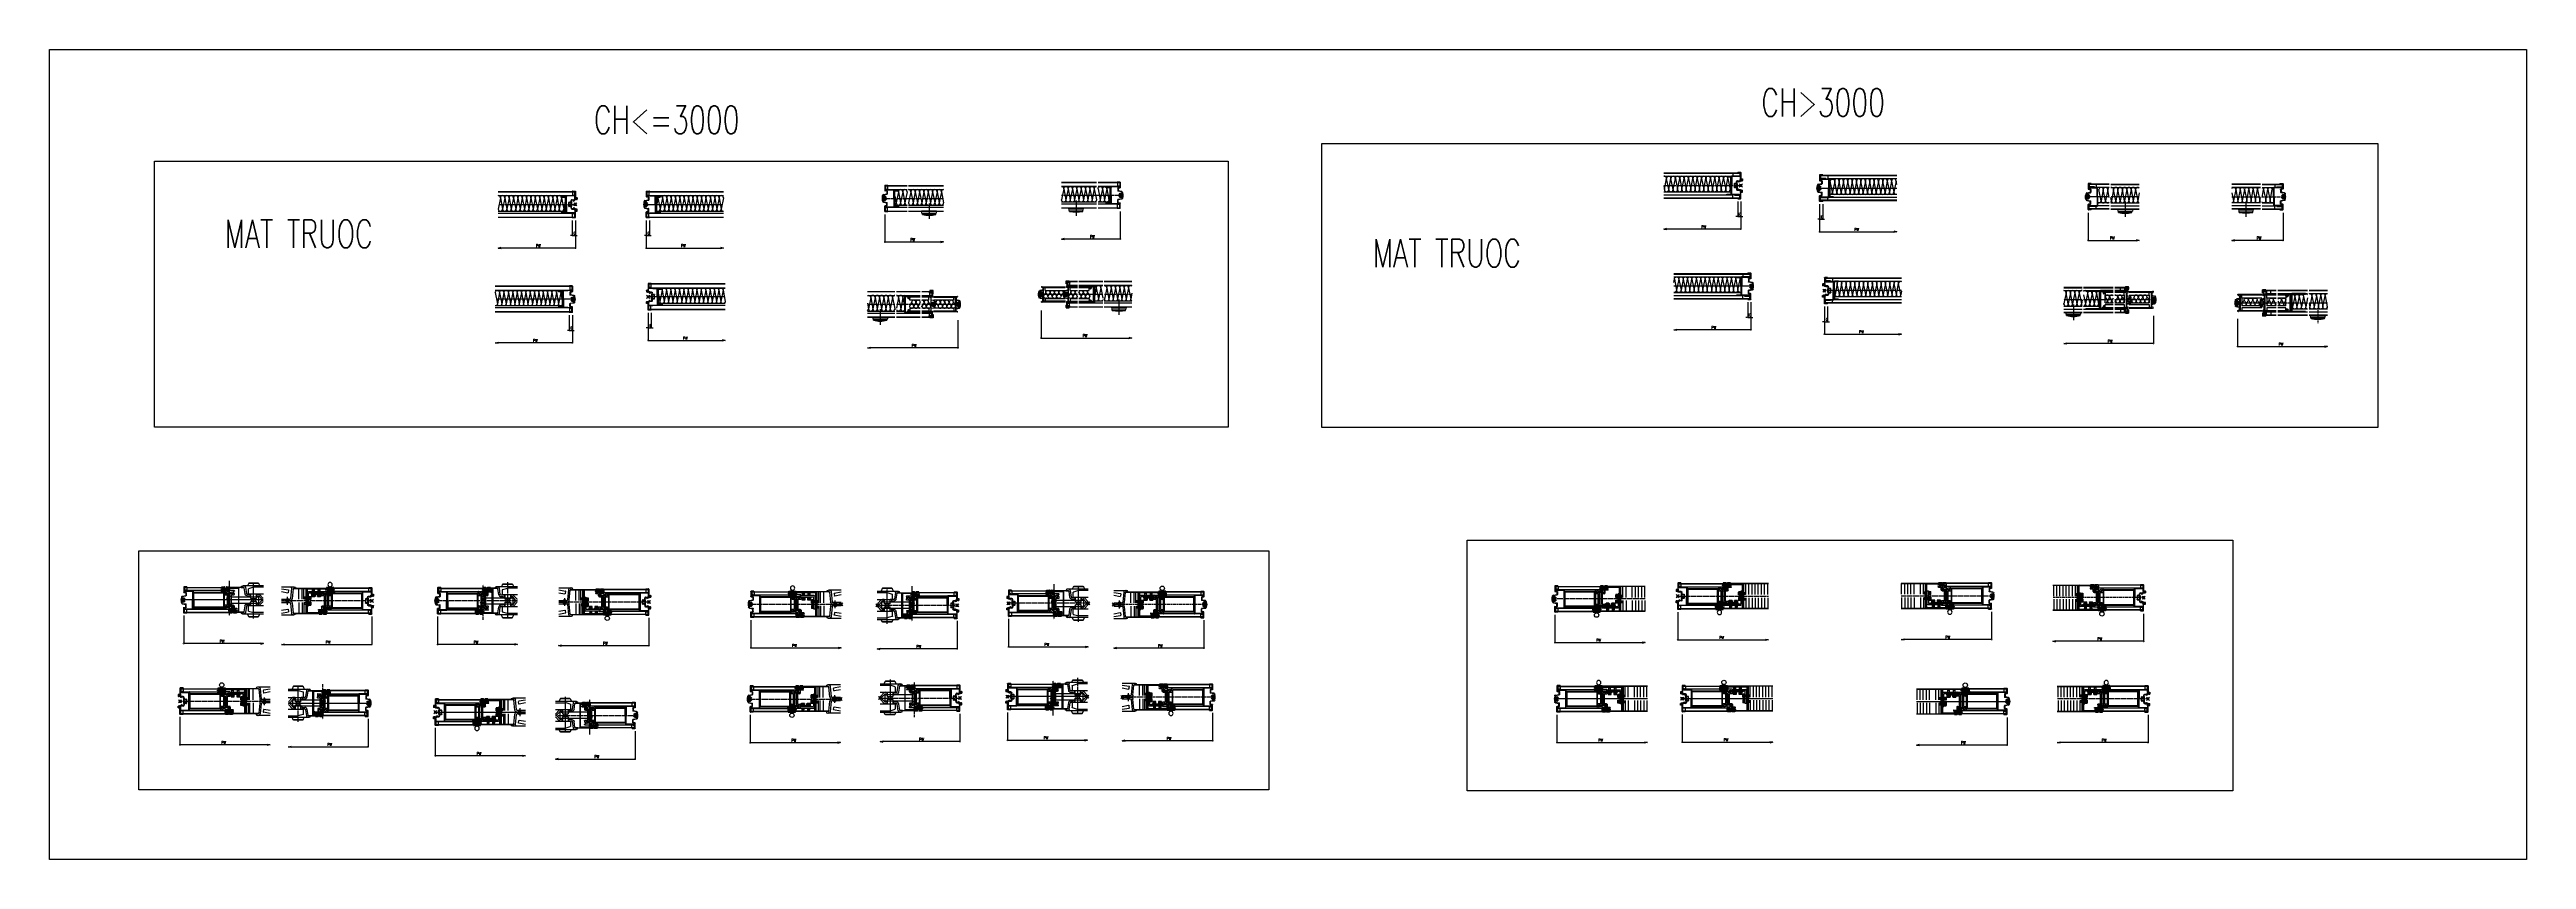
# Model space of a CAD drawing. Extents: x -275225 to 47266, y -41063 to 95295.
# Drawn here: x -230023 to -222077, y -28099 to -25500 of the extents above; entities that cross this region are included whole.
import ezdxf

# ---------------------------------------------------------------- set-up
doc = ezdxf.new("R2010")
doc.units = 0
doc.header["$LTSCALE"] = 0.2
doc.header["$PDMODE"] = 99
doc.header["$PDSIZE"] = 5
doc.linetypes.add('CENTER', pattern=[50.8, 31.75, -6.35, 6.35, -6.35])
doc.linetypes.add('HIDDEN', pattern=[9.525, 6.35, -3.175])
for name, color, linetype in [('_P18_製品', 4, 'Continuous'), ('_P18_製品寸法', 9, 'Continuous'), ('_図面枠', 7, 'Continuous'), ('_基準', 1, 'CENTER'), ('_製品寸法', 9, 'Continuous'), ('OKAMURA-HIDDEN', 6, 'HIDDEN'), ('樹脂', 6, 'Continuous')]:
    doc.layers.add(name, color=color, linetype=linetype)
doc.layers.add('_ポイント', color=1, linetype='Continuous', plot=False)
doc.styles.add('OKAMURA', font='SIMPLEX.shx', dxfattribs={"width": 0.7, "bigfont": 'BIGFONT.shx'})
doc.dimstyles.new('OKAMURA-003', dxfattribs={"dimscale": 3, "dimtxt": 3, "dimasz": 1, "dimexe": 0, "dimexo": 3, "dimgap": 1, "dimtad": 1, "dimdec": 3, "dimdsep": 46, "dimtxsty": 'OKAMURA', "dimblk1": 'DOT', "dimblk2": 'DOT', "dimsah": 1, "dimcen": 0, "dimclrd": 9, "dimclre": 9, "dimclrt": 3, "dimadec": 0, "dimazin": 0, "dimtfac": 1, "dimtdec": 3, "dimtix": 1, "dimtmove": 2, "dimatfit": 3, "dimldrblk": 'NONE', "dimfxl": 0, "dimtolj": 1, "dimarcsym": 0})

# ---------------------------------------------------------------- blocks, each defined once
blk = doc.blocks.new('_DotSmall')
at = {"color": 0, "linetype": 'ByBlock', "const_width": 0.5}
blk.add_lwpolyline([(-0.0625, 0, 1), (0.0625, 0, 1)], format="xyb", close=True, dxfattribs=at)
blk = doc.blocks.new('_Open30')
at = {"color": 0, "linetype": 'ByBlock', "lineweight": -2}
for p, q in [((-1, 0.27), (0, 0)), ((0, 0), (-1, -0.27)), ((0, 0), (-1, 0))]:
    blk.add_line(p, q, dxfattribs=at)
blk = doc.blocks.new('*D2097')
at = {"layer": '_製品寸法', "color": 9, "lineweight": -2, "transparency": 16777216}
for p, q in [((0, -51.5), (0, -140)), ((0, -140), (-237.9, -140))]:
    blk.add_line(p, q, dxfattribs=at)
at = {"layer": 'Defpoints', "color": 0, "transparency": 16777216}
for p in [(-247.5, -42.5), (0, -42.5), (-247.5, -140)]:
    blk.add_point(p, dxfattribs=at)
at = {"layer": '_製品寸法', "color": 9, "lineweight": -2, "transparency": 16777216, "xscale": 9.600000000000001, "yscale": 9.600000000000001, "zscale": 9.600000000000001, "rotation": 180}
blk.add_blockref('_Open30', (-247.5, -140), dxfattribs=at)
at = {"layer": '_製品寸法', "color": 9, "lineweight": -2, "transparency": 16777216, "xscale": 9.600000000000001, "yscale": 9.600000000000001, "zscale": 9.600000000000001}
blk.add_blockref('_DotSmall', (0, -140), dxfattribs=at)
at = {"layer": '_製品寸法', "color": 3, "transparency": 16777216, "insert": (-119, -132.5), "char_height": 9, "attachment_point": 5, "style": 'OKAMURA'}
blk.add_mtext('\\A1;PW', dxfattribs=at)
blk = doc.blocks.new('_None')
blk = doc.blocks.new('SS_BASE_NE_826_TRUOC_HALF_RIGHT')
at = {"layer": '_P18_製品'}
for p, q in [((-247.5, 41.3), (-1.8, 41.3)), ((-247.5, 40.7), (-1.8, 40.7)), ((-247.5, 28.2), (-8.7, 28.2)), ((-45, 26), (-32.3, 26)), ((-45, 26), (-45, 23.7)), ((-45, 23.7), (-32.3, 23.7)), ((-32.3, 23.7), (-32.3, -23.7)), ((-30, 0.3), (-30, 27)), ((-30, 23.7), (-30, -23.7)), ((-30, 0.3), (-29.7, 0)), ((-30, -0.3), (-29.7, 0)), ((-1.5, 28.5), (-29.7, 27.3)), ((-28.8, 0), (-28.8, 25.8)), ((-28.8, 0), (-28.8, -25.8)), ((-1.5, 27.3), (-28.5, 26.1)), ((-13.2, 0), (-13.2, 12.5)), ((-13.2, 0), (-13.2, -12.5)), ((-12, 0.3), (-12.3, 0)), ((-12, 12.5), (-12, 0.3)), ((-10.5, 15.2), (-5.2, 15.2)), ((-5.2, 14), (-10.5, 14)), ((-10, 42.2), (-10, 41.6)), ((-9.7, 42.5), (-0.5, 42.5)), ((-9.7, 41.3), (-1.5, 41.3)), ((-8.7, 40.7), (-8.7, 28.2)), ((-7.2, 29.4), (-7.2, 28.8)), ((-7.2, 29.4), (-1.8, 29.4)), ((-7.2, 28.8), (-1.8, 28.8)), ((-5.7, 11.6), (0, 17.9)), ((1.4, 16.5), (-4.9, 10.8)), ((-3.9, 15.7), (-1.3, 18.4)), ((-0.1, 17.9), (-3.1, 14.9)), ((-1.8, 40.7), (-1.8, 29.4)), ((-1.2, 28.8), (-1.2, 41)), ((-1.2, 40.7), (-1.2, 29.4)), ((-1.2, 18.6), (-1.2, 27)), ((-0.5, 42.5), (0, 42)), ((0, 42), (0, 22.8)), ((0, 19.2), (0, 18.1)), ((0.2, 22.5), (4.7, 21.7)), ((1.6, 16.4), (2.8, 16.6)), ((2.8, 20.5), (1.8, 20.7)), ((4.7, 15.4), (1.9, 14.9)), ((4, 18.1), (4, 19)), ((5.5, 20.7), (5.5, 16.4)), ((-247.5, -28.2), (-8.7, -28.2)), ((-247.5, -40.7), (-1.8, -40.7)), ((-247.5, -41.3), (-1.8, -41.3)), ((-45, -23.7), (-32.3, -23.7)), ((-45, -23.7), (-45, -26)), ((-45, -26), (-32.3, -26)), ((-30, -0.3), (-30, -27)), ((-1.5, -28.5), (-29.7, -27.3)), ((-1.5, -27.3), (-28.5, -26.1)), ((-12, -0.3), (-12.3, 0)), ((-12, -12.5), (-12, -0.3)), ((-5.2, -14), (-10.5, -14)), ((-10.5, -15.2), (-5.2, -15.2)), ((-10, -42.2), (-10, -41.6)), ((-9.7, -41.3), (-1.5, -41.3)), ((-9.7, -42.5), (-0.5, -42.5)), ((-8.7, -40.7), (-8.7, -28.2)), ((-7.2, -29.4), (-7.2, -28.8)), ((-7.2, -28.8), (-1.8, -28.8)), ((-7.2, -29.4), (-1.8, -29.4)), ((-5.7, -11.6), (0, -17.9)), ((1.4, -16.5), (-4.9, -10.8)), ((-3.9, -15.7), (-1.3, -18.4)), ((-0.1, -17.9), (-3.1, -14.9)), ((-1.8, -40.7), (-1.8, -29.4)), ((-1.2, -18.6), (-1.2, -27)), ((-1.2, -28.8), (-1.2, -41)), ((-1.2, -40.7), (-1.2, -29.4)), ((-0.5, -42.5), (0, -42)), ((0, -19.2), (0, -18.1)), ((0, -42), (0, -22.8)), ((0.2, -22.5), (4.7, -21.7)), ((1.6, -16.4), (2.8, -16.6)), ((2.8, -20.5), (1.8, -20.7)), ((4.7, -15.4), (1.9, -14.9)), ((4, -18.1), (4, -19)), ((5.5, -20.7), (5.5, -16.4))]:
    blk.add_line(p, q, dxfattribs=at)
at = {"layer": '_P18_製品', "color": 6}
for p, q in [((-240.5, 21.2), (-247.5, -14.8)), ((-240.5, 21.2), (-233.5, -14.8)), ((-226.5, 21.2), (-233.5, -14.8)), ((-226.5, 21.2), (-219.5, -14.8)), ((-212.5, 21.2), (-219.5, -14.8)), ((-212.5, 21.2), (-205.5, -14.8)), ((-198.5, 21.2), (-205.5, -14.8)), ((-198.5, 21.2), (-191.5, -14.8)), ((-184.5, 21.2), (-191.5, -14.8)), ((-184.5, 21.2), (-177.5, -14.8)), ((-170.5, 21.2), (-177.5, -14.8)), ((-170.5, 21.2), (-163.5, -14.8)), ((-156.5, 21.2), (-163.5, -14.8)), ((-156.5, 21.2), (-149.5, -14.8)), ((-142.5, 21.2), (-149.5, -14.8)), ((-142.5, 21.2), (-135.5, -14.8)), ((-128.5, 21.2), (-135.5, -14.8)), ((-128.5, 21.2), (-121.5, -14.8)), ((-114.5, 21.2), (-121.5, -14.8)), ((-114.5, 21.2), (-107.5, -14.8)), ((-100.5, 21.2), (-107.5, -14.8)), ((-100.5, 21.2), (-93.5, -14.8)), ((-86.5, 21.2), (-93.5, -14.8)), ((-86.5, 21.2), (-79.5, -14.8)), ((-72.5, 21.2), (-79.5, -14.8)), ((-72.5, 21.2), (-65.5, -14.8)), ((-58.5, 21.2), (-65.5, -14.8)), ((-58.5, 21.2), (-51.5, -14.8)), ((-44.5, 21.2), (-51.5, -14.8)), ((-44.5, 21.2), (-37.5, -14.8)), ((-32.3, 11.9), (-37.5, -14.8)), ((-247.5, -21.8), (-32.3, -21.8))]:
    blk.add_line(p, q, dxfattribs=at)
for centre, start, end in [((-247.5, 21.2), 0, 90), ((-233.5, 21.2), 0, 180), ((-219.5, 21.2), 0, 180), ((-205.5, 21.2), 0, 180), ((-191.5, 21.2), 0, 180), ((-177.5, 21.2), 0, 180), ((-163.5, 21.2), 0, 180), ((-149.5, 21.2), 0, 180), ((-135.5, 21.2), 0, 180), ((-121.5, 21.2), 0, 180), ((-107.5, 21.2), 0, 180), ((-93.5, 21.2), 0, 180), ((-79.5, 21.2), 0, 180), ((-65.5, 21.2), 0, 180), ((-51.5, 21.2), 0, 180), ((-37.5, 21.2), 159.0752, 180), ((-240.5, -14.8), 180, 0), ((-226.5, -14.8), 180, 0), ((-212.5, -14.8), 180, 0), ((-198.5, -14.8), 180, 0), ((-184.5, -14.8), 180, 0), ((-170.5, -14.8), 180, 0), ((-156.5, -14.8), 180, 0), ((-142.5, -14.8), 180, 0), ((-128.5, -14.8), 180, 0), ((-114.5, -14.8), 180, 0), ((-100.5, -14.8), 180, 0), ((-86.5, -14.8), 180, 0), ((-72.5, -14.8), 180, 0), ((-58.5, -14.8), 180, 0), ((-44.5, -14.8), 180, 0), ((-30.5, -14.8), 180, 255.09923)]:
    blk.add_arc(centre, 7, start, end, dxfattribs=at)
at = {"layer": '_P18_製品'}
for centre, radius, start, end in [((-32.3, 23.7), 2.3, 0, 90), ((-29.7, 27), 0.3, 92.50801, 180.00006), ((-28.5, 25.8), 0.3, 92.50801, 180), ((-10.5, 12.5), 2.7, 89.99975, 180), ((-10.5, 12.5), 1.5, 89.99975, 180), ((-9.7, 42.2), 0.3, 90, 179.99984), ((-9.7, 41.6), 0.3, 179.99975, 270), ((-5.3, 11.2), 0.6, 135, 315), ((-5.2, 17), 1.8, 269.99975, 315.0001), ((-5.2, 17), 3, 269.99975, 315.0001), ((-1.8, 40.7), 0.6, 359.99975, 90.00062), ((-1.8, 29.4), 0.6, 270, 0), ((-1.5, 41), 0.3, 359.99946, 90.00138), ((-1.5, 28.8), 0.3, 272.50801, 0.00003), ((-1.5, 27), 0.3, 0.00003, 92.50801), ((-1.5, 18.6), 0.3, 314.99957, 0.00003), ((-0.3, 18.1), 0.3, 315.0001, 0), ((0.3, 22.8), 0.3, 180.00311, 259.99885), ((1.5, 19.2), 1.5, 79.99928, 180), ((2.1, 18.6), 2, 261.62936, 188.37061), ((1.7, 15.6), 0.75, 99.99991, 280.00021), ((2.5, 19), 1.5, 359.99997, 79.99928), ((2.5, 18.1), 1.5, 279.99991, 359.99997), ((4.5, 20.7), 1, 0, 80.00007), ((4.5, 16.4), 1, 280.00021, 0), ((-32.3, -23.7), 2.3, 270, 0), ((-29.7, -27), 0.3, 179.99994, 267.49199), ((-28.5, -25.8), 0.3, 180, 267.49199), ((-10.5, -12.5), 2.7, 180, 270.00025), ((-10.5, -12.5), 1.5, 180, 270.00025), ((-9.7, -41.6), 0.3, 90, 180.00025), ((-9.7, -42.2), 0.3, 180.00016, 270), ((-5.3, -11.2), 0.6, 45.00053, 225.00053), ((-5.2, -17), 3, 44.9999, 90.00025), ((-5.2, -17), 1.8, 44.9999, 90.00025), ((-1.8, -29.4), 0.6, 0, 90), ((-1.8, -40.7), 0.6, 270.01063, 359.9956), ((-1.5, -27), 0.3, 267.49199, 359.99997), ((-1.5, -28.8), 0.3, 359.99997, 87.49199), ((-1.5, -41), 0.3, 269.99862, 0.00054), ((-1.5, -18.6), 0.3, 359.99997, 45.00043), ((-0.3, -18.1), 0.3, 0, 44.9999), ((1.5, -19.2), 1.5, 180, 280.00072), ((0.3, -22.8), 0.3, 100.00115, 179.99689), ((2.1, -18.6), 2, 171.62992, 98.37116), ((1.7, -15.6), 0.75, 79.99979, 260.00009), ((2.5, -18.1), 1.5, 0.00003, 80.00009), ((2.5, -19), 1.5, 280.00072, 0.00003), ((4.5, -16.4), 1, 0, 79.99979), ((4.5, -20.7), 1, 279.99993, 0)]:
    blk.add_arc(centre, radius, start, end, dxfattribs=at)
at = {"layer": '_ポイント'}
blk.add_point((0, 0), dxfattribs=at)
at = {"layer": '_基準'}
blk.add_line((-244.6, 0), (0, 0), dxfattribs=at)
at = {"layer": '樹脂'}
for p, q in [((-20.7, -6.5), (-20.7, 6.5)), ((-20.2, 7), (-19, 7)), ((-19, 7), (-15.2, 8.1)), ((-19, 6.3), (-15.2, 7.4)), ((-19, 6.3), (-19, 7)), ((-19, 5.9), (-19, 6.3)), ((-18.5, 5.4), (-12, 5.4)), ((-15.2, 8.1), (-15.2, 7.6)), ((-15.2, 7.6), (-14.4, 7.6)), ((-15.2, 7.6), (-15.2, 6.9)), ((-15.2, 6.9), (-14.4, 6.9)), ((-14.4, 7.6), (-14.4, 7.1)), ((-14.4, 7.1), (-12.5, 7.1)), ((-14.4, 6.4), (-14.4, 7.1)), ((-14.4, 6.4), (-12.5, 6.4)), ((-12.5, 7.1), (-12.5, 5.4)), ((-12, -8.3), (-12, 8.3)), ((-19, -7), (-20.2, -7)), ((-19, -5.9), (-19, -6.3)), ((-19, -6.3), (-19, -7)), ((-15.2, -7.4), (-19, -6.3)), ((-15.2, -8.1), (-19, -7)), ((-12, -5.4), (-18.5, -5.4)), ((-15.2, -7.4), (-13.6, -7.4)), ((-15.2, -8.1), (-13.6, -8.1)), ((-13.6, -7.6), (-13.6, -6.9)), ((-13.6, -6.9), (-12.8, -6.9)), ((-13.6, -7.6), (-12.8, -7.6)), ((-13.6, -8.1), (-13.6, -7.6)), ((-12.8, -7.1), (-12.8, -6.4)), ((-12.8, -6.4), (-12.5, -6.4)), ((-12.8, -7.1), (-12.5, -7.1)), ((-12.8, -7.6), (-12.8, -7.1)), ((-12.5, -7.1), (-12.5, -5.4))]:
    blk.add_line(p, q, dxfattribs=at)
for centre, radius, start, end in [((-20.2, 6.5), 0.5, 90, 180), ((-18.5, 5.9), 0.5, 180, 270), ((-33, 0), 22.6, 338.30531, 21.69469), ((-20.2, -6.5), 0.5, 180, 270), ((-18.5, -5.9), 0.5, 90, 180)]:
    blk.add_arc(centre, radius, start, end, dxfattribs=at)
blk = doc.blocks.new('_DOT')
at = {"color": 0, "linetype": 'ByBlock'}
blk.add_line((-0.5, 0), (-1, 0), dxfattribs=at)
at = {"color": 0, "linetype": 'ByBlock', "const_width": 0.5}
blk.add_lwpolyline([(-0.25, 0, 1), (0.25, 0, 1)], format="xyb", close=True, dxfattribs=at)
blk = doc.blocks.new('*D2098')
at = {"layer": '_製品寸法', "color": 9, "lineweight": -2, "transparency": 16777216}
for p, q in [((-10, -51.5), (-10, -100)), ((0, -51.5), (0, -100)), ((-13, -100), (-16, -100)), ((-10, -100), (0, -100)), ((3, -100), (6, -100))]:
    blk.add_line(p, q, dxfattribs=at)
at = {"layer": 'Defpoints', "color": 0, "transparency": 16777216}
for p in [(-10, -42.5), (0, -42.5), (0, -100)]:
    blk.add_point(p, dxfattribs=at)
at = {"layer": '_製品寸法', "color": 9, "lineweight": -2, "transparency": 16777216, "xscale": 3, "yscale": 3, "zscale": 3}
blk.add_blockref('_DOT', (-10, -100), dxfattribs=at)
at = {"layer": '_製品寸法', "color": 9, "lineweight": -2, "transparency": 16777216, "xscale": 3, "yscale": 3, "zscale": 3, "rotation": 180}
blk.add_blockref('_DOT', (0, -100), dxfattribs=at)
at = {"layer": '_製品寸法', "color": 3, "transparency": 16777216, "insert": (-5, -92.5), "char_height": 9, "attachment_point": 5, "style": 'OKAMURA'}
blk.add_mtext('\\A1;10', dxfattribs=at)
blk = doc.blocks.new('*D2102')
at = {"layer": '_製品寸法', "color": 9, "lineweight": -2, "transparency": 16777216}
for p, q in [((-251.4, -51.5), (-251.4, -140)), ((-251.4, -140), (-13.5, -140))]:
    blk.add_line(p, q, dxfattribs=at)
at = {"layer": 'Defpoints', "color": 0, "transparency": 16777216}
for p in [(-251.4, -42.5), (-3.9, -42.5), (-3.9, -140)]:
    blk.add_point(p, dxfattribs=at)
at = {"layer": '_製品寸法', "color": 9, "lineweight": -2, "transparency": 16777216, "xscale": 9.600000000000001, "yscale": 9.600000000000001, "zscale": 9.600000000000001, "rotation": 180}
blk.add_blockref('_DotSmall', (-251.4, -140), dxfattribs=at)
at = {"layer": '_製品寸法', "color": 9, "lineweight": -2, "transparency": 16777216, "xscale": 9.600000000000001, "yscale": 9.600000000000001, "zscale": 9.600000000000001}
blk.add_blockref('_Open30', (-3.9, -140), dxfattribs=at)
at = {"layer": '_製品寸法', "color": 3, "transparency": 16777216, "insert": (-132.4, -132.5), "char_height": 9, "attachment_point": 5, "style": 'OKAMURA'}
blk.add_mtext('\\A1;PW', dxfattribs=at)
blk = doc.blocks.new('SS_BASE_NE_826_TRUOC_HALF_LEFT')
at = {"layer": '_P18_製品'}
for p, q in [((-7, 0.3), (-7, 9.5)), ((-6.7, 0), (-7, 0.3)), ((-6.7, 0), (-7, -0.3)), ((-5.8, 0), (-5.8, 9.5)), ((-5.8, 0), (-5.8, -9.5)), ((-4.5, 12.4), (6.3, 14.3)), ((-4.3, 11.3), (7.5, 13.3)), ((0, 42), (0.5, 42.5)), ((0, 42), (0, 24.8)), ((0, 27.4), (28.5, 26.1)), ((0.5, 42.5), (9.7, 42.5)), ((6.3, 22.9), (0.8, 23.9)), ((1.2, 41), (1.2, 28.8)), ((1.2, 40.7), (1.2, 29.4)), ((1.2, 27), (1.2, 25.3)), ((1.4, 25), (7.5, 23.9)), ((9.7, 41.3), (1.5, 41.3)), ((1.5, 28.5), (29.7, 27.3)), ((1.8, 41.3), (247.5, 41.3)), ((1.8, 40.7), (1.8, 29.4)), ((1.8, 40.7), (247.5, 40.7)), ((1.8, 29.4), (7.2, 29.4)), ((1.8, 28.8), (7.2, 28.8)), ((6.5, 22.6), (6.5, 14.6)), ((7.2, 29.4), (7.2, 28.8)), ((7.7, 23.6), (7.7, 13.6)), ((8.7, 40.7), (8.7, 28.2)), ((8.7, 28.2), (247.5, 28.2)), ((10, 42.2), (10, 41.6)), ((11, 28.1), (11, 26.9)), ((28.8, 0), (28.8, 25.8)), ((28.8, 0), (28.8, -25.8)), ((29.7, 0), (30, 0.3)), ((29.7, 0), (30, -0.3)), ((30, 0.3), (30, 27)), ((30, 23.7), (30, -23.7)), ((32.3, 26), (45, 26)), ((32.3, 23.7), (45, 23.7)), ((32.3, 23.7), (32.3, -23.7)), ((45, 26), (45, 23.7)), ((-7, -0.3), (-7, -9.5)), ((-4.5, -12.4), (6.3, -14.3)), ((-4.3, -11.3), (7.5, -13.3)), ((0, -42), (0, -24.8)), ((0, -27.4), (28.5, -26.1)), ((0, -42), (0.5, -42.5)), ((0.5, -42.5), (9.7, -42.5)), ((6.3, -22.9), (0.8, -23.9)), ((1.2, -27), (1.2, -25.3)), ((1.2, -41), (1.2, -28.8)), ((1.2, -40.7), (1.2, -29.4)), ((1.4, -25), (7.5, -23.9)), ((1.5, -28.5), (29.7, -27.3)), ((9.7, -41.3), (1.5, -41.3)), ((1.8, -28.8), (7.2, -28.8)), ((1.8, -40.7), (1.8, -29.4)), ((1.8, -29.4), (7.2, -29.4)), ((1.8, -40.7), (247.5, -40.7)), ((1.8, -41.3), (247.5, -41.3)), ((6.5, -22.6), (6.5, -14.6)), ((7.2, -29.4), (7.2, -28.8)), ((7.7, -23.6), (7.7, -13.6)), ((8.7, -40.7), (8.7, -28.2)), ((8.7, -28.2), (247.5, -28.2)), ((10, -42.2), (10, -41.6)), ((11, -26.9), (11, -28.1)), ((30, -0.3), (30, -27)), ((32.3, -23.7), (45, -23.7)), ((32.3, -26), (45, -26)), ((45, -23.7), (45, -26))]:
    blk.add_line(p, q, dxfattribs=at)
at = {"layer": '_P18_製品', "color": 6}
for p, q in [((37.5, 21.2), (32.3, -5.5)), ((37.5, 21.2), (44.5, -14.8)), ((51.5, 21.2), (44.5, -14.8)), ((51.5, 21.2), (58.5, -14.8)), ((65.5, 21.2), (58.5, -14.8)), ((65.5, 21.2), (72.5, -14.8)), ((79.5, 21.2), (72.5, -14.8)), ((79.5, 21.2), (86.5, -14.8)), ((93.5, 21.2), (86.5, -14.8)), ((93.5, 21.2), (100.5, -14.8)), ((107.5, 21.2), (100.5, -14.8)), ((107.5, 21.2), (114.5, -14.8)), ((121.5, 21.2), (114.5, -14.8)), ((121.5, 21.2), (128.5, -14.8)), ((135.5, 21.2), (128.5, -14.8)), ((135.5, 21.2), (142.5, -14.8)), ((149.5, 21.2), (142.5, -14.8)), ((149.5, 21.2), (156.5, -14.8)), ((163.5, 21.2), (156.5, -14.8)), ((163.5, 21.2), (170.5, -14.8)), ((177.5, 21.2), (170.5, -14.8)), ((177.5, 21.2), (184.5, -14.8)), ((191.5, 21.2), (184.5, -14.8)), ((191.5, 21.2), (198.5, -14.8)), ((205.5, 21.2), (198.5, -14.8)), ((205.5, 21.2), (212.5, -14.8)), ((219.5, 21.2), (212.5, -14.8)), ((219.5, 21.2), (226.5, -14.8)), ((233.5, 21.2), (226.5, -14.8)), ((233.5, 21.2), (240.5, -14.8)), ((247.5, 21.2), (240.5, -14.8)), ((32.3, -21.8), (247.5, -21.8))]:
    blk.add_line(p, q, dxfattribs=at)
at = {"layer": '_P18_製品'}
for centre, radius, start, end in [((-4, 9.5), 3, 99.99996, 179.99999), ((-4, 9.5), 1.8, 99.99996, 179.99999), ((1, 24.8), 1, 179.99722, 260.00137), ((1.5, 41), 0.3, 89.99886, 180.00027), ((1.8, 40.7), 0.6, 89.99888, 180.00046), ((1.8, 29.4), 0.6, 180, 270), ((1.5, 28.8), 0.3, 179.99979, 267.49199), ((1.5, 27), 0.3, 87.49199, 179.99992), ((1.5, 25.3), 0.3, 179.99987, 259.99995), ((6.2, 22.6), 0.3, 0.0079, 79.99365), ((6.2, 14.6), 0.3, 280.00348, 359.99966), ((7.4, 23.6), 0.3, 0, 79.99995), ((7.4, 13.6), 0.3, 280.00007, 0), ((9.7, 42.2), 0.3, 0.00621, 89.985), ((9.7, 41.6), 0.3, 270.00114, 359.99953), ((28.5, 25.8), 0.3, 0, 87.49199), ((29.7, 27), 0.3, 359.99994, 87.49199), ((32.3, 23.7), 2.3, 90, 180), ((-4, -9.5), 3, 180.00001, 260.00004), ((-4, -9.5), 1.8, 180.00001, 260.00004), ((1, -24.8), 1, 99.99863, 180.00278), ((1.5, -25.3), 0.3, 100.00005, 180.00013), ((1.5, -27), 0.3, 180.00008, 272.50801), ((1.5, -28.8), 0.3, 92.50801, 180.00021), ((1.8, -29.4), 0.6, 90, 180), ((1.8, -40.7), 0.6, 180.00421, 269.98984), ((1.5, -41), 0.3, 179.99973, 270.00114), ((6.2, -14.6), 0.3, 0.00034, 79.99652), ((6.2, -22.6), 0.3, 280.00635, 0.00304), ((7.4, -13.6), 0.3, 0, 79.99993), ((7.4, -23.6), 0.3, 280.00005, 0), ((9.7, -41.6), 0.3, 0, 90), ((9.7, -42.2), 0.3, 270.015, 359.99379), ((28.5, -25.8), 0.3, 272.50801, 0), ((29.7, -27), 0.3, 272.50801, 0.00006), ((32.3, -23.7), 2.3, 180, 270)]:
    blk.add_arc(centre, radius, start, end, dxfattribs=at)
at = {"layer": '_P18_製品', "color": 6}
for centre, start, end in [((30.5, 21.2), 0, 20.9248), ((44.5, 21.2), 159.0752, 180), ((44.5, 21.2), 0, 136.70823), ((58.5, 21.2), 0, 180), ((72.5, 21.2), 0, 180), ((86.5, 21.2), 0, 180), ((100.5, 21.2), 0, 180), ((114.5, 21.2), 0, 180), ((128.5, 21.2), 0, 180), ((142.5, 21.2), 0, 180), ((156.5, 21.2), 0, 180), ((170.5, 21.2), 0, 180), ((184.5, 21.2), 0, 180), ((198.5, 21.2), 0, 180), ((212.5, 21.2), 0, 180), ((226.5, 21.2), 0, 180), ((240.5, 21.2), 0, 180), ((37.5, -14.8), 222.02445, 0), ((51.5, -14.8), 180, 0), ((65.5, -14.8), 180, 0), ((79.5, -14.8), 180, 0), ((93.5, -14.8), 180, 0), ((107.5, -14.8), 180, 0), ((121.5, -14.8), 180, 0), ((135.5, -14.8), 180, 0), ((149.5, -14.8), 180, 0), ((163.5, -14.8), 180, 0), ((177.5, -14.8), 180, 0), ((191.5, -14.8), 180, 0), ((205.5, -14.8), 180, 0), ((219.5, -14.8), 180, 0), ((233.5, -14.8), 180, 0), ((247.5, -14.8), 180, 270)]:
    blk.add_arc(centre, 7, start, end, dxfattribs=at)
at = {"layer": '_ポイント'}
blk.add_point((0, 0), dxfattribs=at)
at = {"layer": '_基準'}
blk.add_line((0, 0), (243.4, 0), dxfattribs=at)
at = {"layer": '樹脂'}
for p, q in [((-7, -8.3), (-7, 8.3)), ((-0.5, 5.4), (-7, 5.4)), ((-4.6, 7.1), (-6.5, 7.1)), ((-6.5, 7.1), (-6.5, 5.4)), ((-4.6, 6.4), (-6.5, 6.4)), ((-3.8, 7.6), (-4.6, 7.6)), ((-4.6, 7.6), (-4.6, 7.1)), ((-4.6, 6.4), (-4.6, 7.1)), ((-3.8, 6.9), (-4.6, 6.9)), ((-3.8, 8.1), (-3.8, 7.6)), ((0, 7), (-3.8, 8.1)), ((-3.8, 7.6), (-3.8, 6.9)), ((0, 6.3), (-3.8, 7.4)), ((1.2, 7), (0, 7)), ((0, 6.3), (0, 7)), ((0, 5.9), (0, 6.3)), ((1.7, -6.5), (1.7, 6.5)), ((-7, -5.4), (-0.5, -5.4)), ((-6.5, -7.1), (-6.5, -5.4)), ((-6.2, -6.4), (-6.5, -6.4)), ((-6.2, -7.1), (-6.5, -7.1)), ((-6.2, -7.1), (-6.2, -6.4)), ((-5.4, -6.9), (-6.2, -6.9)), ((-6.2, -7.6), (-6.2, -7.1)), ((-5.4, -7.6), (-6.2, -7.6)), ((-5.4, -7.6), (-5.4, -6.9)), ((-3.8, -7.4), (-5.4, -7.4)), ((-5.4, -8.1), (-5.4, -7.6)), ((-3.8, -8.1), (-5.4, -8.1)), ((-3.8, -7.4), (0, -6.3)), ((-3.8, -8.1), (0, -7)), ((0, -5.9), (0, -6.3)), ((0, -6.3), (0, -7)), ((0, -7), (1.2, -7))]:
    blk.add_line(p, q, dxfattribs=at)
for centre, radius, start, end in [((14, 0), 22.6, 158.30531, 201.69469), ((-0.5, 5.9), 0.5, 270, 0), ((1.2, 6.5), 0.5, 0, 90), ((-0.5, -5.9), 0.5, 0, 90), ((1.2, -6.5), 0.5, 270, 0)]:
    blk.add_arc(centre, radius, start, end, dxfattribs=at)
blk = doc.blocks.new('*D2103')
at = {"layer": '_製品寸法', "color": 9, "lineweight": -2, "transparency": 16777216}
for p, q in [((-251.4, -51.5), (-251.4, -100)), ((-241.4, -51.5), (-241.4, -100)), ((-254.4, -100), (-257.4, -100)), ((-251.4, -100), (-241.4, -100)), ((-238.4, -100), (-235.4, -100))]:
    blk.add_line(p, q, dxfattribs=at)
at = {"layer": 'Defpoints', "color": 0, "transparency": 16777216}
for p in [(-251.4, -42.5), (-241.4, -42.5), (-241.4, -100)]:
    blk.add_point(p, dxfattribs=at)
at = {"layer": '_製品寸法', "color": 9, "lineweight": -2, "transparency": 16777216, "xscale": 3, "yscale": 3, "zscale": 3}
blk.add_blockref('_DOT', (-251.4, -100), dxfattribs=at)
at = {"layer": '_製品寸法', "color": 9, "lineweight": -2, "transparency": 16777216, "xscale": 3, "yscale": 3, "zscale": 3, "rotation": 180}
blk.add_blockref('_DOT', (-241.4, -100), dxfattribs=at)
at = {"layer": '_製品寸法', "color": 3, "transparency": 16777216, "insert": (-246.4, -92.5), "char_height": 9, "attachment_point": 5, "style": 'OKAMURA'}
blk.add_mtext('\\A1;10', dxfattribs=at)
blk = doc.blocks.new('*D2112')
at = {"layer": '_製品寸法', "color": 9, "lineweight": -2, "transparency": 16777216}
for p, q in [((0, -51.5), (0, -140)), ((0, -140), (237.9, -140))]:
    blk.add_line(p, q, dxfattribs=at)
at = {"layer": 'Defpoints', "color": 0, "transparency": 16777216}
for p in [(0, -42.5), (247.5, -42.5), (247.5, -140)]:
    blk.add_point(p, dxfattribs=at)
at = {"layer": '_製品寸法', "color": 9, "lineweight": -2, "transparency": 16777216, "xscale": 9.600000000000001, "yscale": 9.600000000000001, "zscale": 9.600000000000001, "rotation": 180}
blk.add_blockref('_DotSmall', (0, -140), dxfattribs=at)
at = {"layer": '_製品寸法', "color": 9, "lineweight": -2, "transparency": 16777216, "xscale": 9.600000000000001, "yscale": 9.600000000000001, "zscale": 9.600000000000001}
blk.add_blockref('_Open30', (247.5, -140), dxfattribs=at)
at = {"layer": '_製品寸法', "color": 3, "transparency": 16777216, "insert": (119, -132.5), "char_height": 9, "attachment_point": 5, "style": 'OKAMURA'}
blk.add_mtext('\\A1;PW', dxfattribs=at)
blk = doc.blocks.new('*D2113')
at = {"layer": '_製品寸法', "color": 9, "lineweight": -2, "transparency": 16777216}
for p, q in [((0, -51.5), (0, -100)), ((10, -51.5), (10, -100)), ((-3, -100), (-6, -100)), ((0, -100), (10, -100)), ((13, -100), (16, -100))]:
    blk.add_line(p, q, dxfattribs=at)
at = {"layer": 'Defpoints', "color": 0, "transparency": 16777216}
for p in [(0, -42.5), (10, -42.5), (10, -100)]:
    blk.add_point(p, dxfattribs=at)
at = {"layer": '_製品寸法', "color": 9, "lineweight": -2, "transparency": 16777216, "xscale": 3, "yscale": 3, "zscale": 3}
blk.add_blockref('_DOT', (0, -100), dxfattribs=at)
at = {"layer": '_製品寸法', "color": 9, "lineweight": -2, "transparency": 16777216, "xscale": 3, "yscale": 3, "zscale": 3, "rotation": 180}
blk.add_blockref('_DOT', (10, -100), dxfattribs=at)
at = {"layer": '_製品寸法', "color": 3, "transparency": 16777216, "insert": (5, -92.5), "char_height": 9, "attachment_point": 5, "style": 'OKAMURA'}
blk.add_mtext('\\A1;10', dxfattribs=at)
blk = doc.blocks.new('*D2107')
at = {"layer": '_製品寸法', "color": 9, "lineweight": -2, "transparency": 16777216}
for p, q in [((251.4, -51.5), (251.4, -140)), ((251.4, -140), (13.5, -140))]:
    blk.add_line(p, q, dxfattribs=at)
at = {"layer": 'Defpoints', "color": 0, "transparency": 16777216}
for p in [(3.9, -42.5), (251.4, -42.5), (3.9, -140)]:
    blk.add_point(p, dxfattribs=at)
at = {"layer": '_製品寸法', "color": 9, "lineweight": -2, "transparency": 16777216, "xscale": 9.600000000000001, "yscale": 9.600000000000001, "zscale": 9.600000000000001, "rotation": 180}
blk.add_blockref('_Open30', (3.9, -140), dxfattribs=at)
at = {"layer": '_製品寸法', "color": 9, "lineweight": -2, "transparency": 16777216, "xscale": 9.600000000000001, "yscale": 9.600000000000001, "zscale": 9.600000000000001}
blk.add_blockref('_DotSmall', (251.4, -140), dxfattribs=at)
at = {"layer": '_製品寸法', "color": 3, "transparency": 16777216, "insert": (132.4, -132.5), "char_height": 9, "attachment_point": 5, "style": 'OKAMURA'}
blk.add_mtext('\\A1;PW', dxfattribs=at)
blk = doc.blocks.new('*D2108')
at = {"layer": '_製品寸法', "color": 9, "lineweight": -2, "transparency": 16777216}
for p, q in [((241.4, -51.5), (241.4, -100)), ((251.4, -51.5), (251.4, -100)), ((238.4, -100), (235.4, -100)), ((241.4, -100), (251.4, -100)), ((254.4, -100), (257.4, -100))]:
    blk.add_line(p, q, dxfattribs=at)
at = {"layer": 'Defpoints', "color": 0, "transparency": 16777216}
for p in [(241.4, -42.5), (251.4, -42.5), (251.4, -100)]:
    blk.add_point(p, dxfattribs=at)
at = {"layer": '_製品寸法', "color": 9, "lineweight": -2, "transparency": 16777216, "xscale": 3, "yscale": 3, "zscale": 3}
blk.add_blockref('_DOT', (241.4, -100), dxfattribs=at)
at = {"layer": '_製品寸法', "color": 9, "lineweight": -2, "transparency": 16777216, "xscale": 3, "yscale": 3, "zscale": 3, "rotation": 180}
blk.add_blockref('_DOT', (251.4, -100), dxfattribs=at)
at = {"layer": '_製品寸法', "color": 3, "transparency": 16777216, "insert": (246.4, -92.5), "char_height": 9, "attachment_point": 5, "style": 'OKAMURA'}
blk.add_mtext('\\A1;10', dxfattribs=at)
blk = doc.blocks.new('*D254')
at = {"layer": '_製品寸法', "color": 9, "lineweight": -2, "transparency": 16777216}
for p, q in [((0, -51.5), (0, -140)), ((0, -140), (281, -140))]:
    blk.add_line(p, q, dxfattribs=at)
at = {"layer": 'Defpoints', "color": 0, "transparency": 16777216}
for p in [(0, -42.5), (290.6, -41.3), (290.6, -140)]:
    blk.add_point(p, dxfattribs=at)
at = {"layer": '_製品寸法', "color": 9, "lineweight": -2, "transparency": 16777216, "xscale": 9.600000000000001, "yscale": 9.600000000000001, "zscale": 9.600000000000001, "rotation": 180}
blk.add_blockref('_DotSmall', (0, -140), dxfattribs=at)
at = {"layer": '_製品寸法', "color": 9, "lineweight": -2, "transparency": 16777216, "xscale": 9.600000000000001, "yscale": 9.600000000000001, "zscale": 9.600000000000001}
blk.add_blockref('_Open30', (290.6, -140), dxfattribs=at)
at = {"layer": '_製品寸法', "color": 3, "transparency": 16777216, "insert": (140.5, -132.5), "char_height": 9, "attachment_point": 5, "style": 'OKAMURA'}
blk.add_mtext('\\A1;PW', dxfattribs=at)
blk = doc.blocks.new('SS_BASE_TE_826_TRUOC_HALF_LEFT')
at = {"layer": '_P18_製品'}
for p, q in [((-290.6, 41.3), (-202.3, 41.3)), ((-290.6, 40.7), (-202.3, 40.7)), ((-290.6, 28.2), (-202.3, 28.2)), ((-197.3, 41.3), (-121.1, 41.3)), ((-197.3, 40.7), (-121.1, 40.7)), ((-197.3, 28.2), (-121.1, 28.2)), ((-171.3, 25.6), (-171.3, -25.4)), ((-121.1, 27.2), (-169.7, 27.2)), ((-169.7, 25.6), (-121.1, 25.6)), ((-169.7, 25.6), (-169.7, -25.7)), ((-168.1, -25.7), (-168.1, 25.6)), ((-166.6, 26.2), (-160, 21.1)), ((-158.8, 22.7), (-165.9, 27.2)), ((-154.3, 12.8), (-154.3, 22.2)), ((-154.3, 22.2), (-154.3, 19.8)), ((-121.1, 22.2), (-154.3, 22.2)), ((-121.1, 12.8), (-154.3, 12.8)), ((-116.1, 41.3), (-84.2, 41.3)), ((-116.1, 40.7), (-84.2, 40.7)), ((-116.1, 28.2), (-91.1, 28.2)), ((-83.6, 27.2), (-116.1, 27.2)), ((-116.1, 25.6), (-83.6, 25.6)), ((-93, 22.2), (-116.1, 22.2)), ((-93, 12.8), (-116.1, 12.8)), ((-93, 12.8), (-93, 22.2)), ((-91.1, 40.7), (-91.1, 28.2)), ((-80, 43.5), (-90, 43.5)), ((-90, 43.5), (-90, 41.5)), ((-90, 41.5), (-82, 41.5)), ((-89.6, 29.4), (-89.6, 28.8)), ((-89.6, 29.4), (-84.2, 29.4)), ((-89.6, 28.8), (-84.2, 28.8)), ((-84.2, 40.7), (-84.2, 29.4)), ((-83.6, 40.7), (-83.6, 29.4)), ((-83.6, 40.5), (-83.6, 27.2)), ((-83.6, 40.5), (-82, 40.5)), ((-82, 40.3), (-80, 42.3)), ((-82, 33.5), (-82, 41.5)), ((-82, 40.5), (-82, 27.2)), ((-82, 36.3), (-80, 34.3)), ((-82, 33.5), (-80, 33.5)), ((-80, 33.5), (-80, 43.5)), ((-290.6, -28.2), (-202.3, -28.2)), ((-290.6, -40.7), (-202.3, -40.7)), ((-290.6, -41.3), (-202.3, -41.3)), ((-225.5, -41.3), (-273.5, -41.3)), ((-272.4, -47.3), (-273.5, -41.3)), ((-272.4, -47.3), (-226.6, -47.3)), ((-271.5, -47.3), (-271.5, -47.8)), ((-271.5, -47.8), (-227.5, -47.8)), ((-270.9, -51.3), (-271.5, -47.8)), ((-228.1, -51.3), (-270.9, -51.3)), ((-228.1, -51.3), (-227.5, -47.8)), ((-227.5, -47.3), (-227.5, -47.8)), ((-225.5, -41.3), (-226.6, -47.3)), ((-197.3, -28.2), (-121.1, -28.2)), ((-197.3, -40.7), (-121.1, -40.7)), ((-197.3, -41.3), (-121.1, -41.3)), ((-169.7, -25.4), (-171.3, -25.4)), ((-168.1, -25.7), (-121.1, -25.7)), ((-168.1, -27.3), (-121.1, -27.3)), ((-166.7, -26.2), (-160, -21.1)), ((-158.9, -22.7), (-166, -27.2)), ((-154.3, -12.8), (-154.3, -22.2)), ((-121.1, -12.8), (-154.3, -12.8)), ((-154.3, -22.2), (-154.3, -19.8)), ((-121.1, -22.2), (-154.3, -22.2)), ((-93, -12.8), (-116.1, -12.8)), ((-93, -22.2), (-116.1, -22.2)), ((-116.1, -25.7), (-83.6, -25.7)), ((-116.1, -27.3), (-83.6, -27.3)), ((-116.1, -28.2), (-91.1, -28.2)), ((-116.1, -40.7), (-84.2, -40.7)), ((-116.1, -41.3), (-84.2, -41.3)), ((-93, -12.8), (-93, -22.2)), ((-91.1, -40.7), (-91.1, -28.2)), ((-90, -41.5), (-82, -41.5)), ((-90, -43.5), (-90, -41.5)), ((-80, -43.5), (-90, -43.5)), ((-89.6, -29.4), (-89.6, -28.8)), ((-89.6, -28.8), (-84.2, -28.8)), ((-89.6, -29.4), (-84.2, -29.4)), ((-84.2, -40.7), (-84.2, -29.4)), ((-83.6, -40.5), (-83.6, -27.3)), ((-83.6, -40.7), (-83.6, -29.4)), ((-83.6, -40.5), (-82, -40.5)), ((-82, -40.5), (-82, -27.3)), ((-82, -33.5), (-80, -33.5)), ((-82, -33.5), (-82, -41.5)), ((-82, -36.3), (-80, -34.3)), ((-82, -40.3), (-80, -42.3)), ((-80, -33.5), (-80, -43.5))]:
    blk.add_line(p, q, dxfattribs=at)
at = {"layer": '_P18_製品', "color": 6}
for p, q in [((-290.6, 3.8), (-287, -14.8)), ((-280, 21.2), (-287, -14.8)), ((-280, 21.2), (-273, -14.8)), ((-266, 21.2), (-273, -14.8)), ((-266, 21.2), (-259, -14.8)), ((-252, 21.2), (-259, -14.8)), ((-252, 21.2), (-245, -14.8)), ((-238, 21.2), (-245, -14.8)), ((-238, 21.2), (-231, -14.8)), ((-224, 21.2), (-231, -14.8)), ((-224, 21.2), (-217, -14.8)), ((-210, 21.2), (-217, -14.8)), ((-210, 21.2), (-203, -14.8)), ((-190.8, 21.2), (-197.3, -12.5)), ((-190.8, 21.2), (-183.8, -14.8)), ((-176.8, 21.2), (-183.8, -14.8)), ((-176.8, 21.2), (-171.3, -7.1)), ((-148.8, 5.8), (-155.8, -5.8)), ((-148.8, 5.8), (-141.8, -5.8)), ((-134.8, 5.8), (-141.8, -5.8)), ((-134.8, 5.8), (-127.8, -5.8)), ((-120.8, 5.8), (-127.8, -5.8)), ((-108.5, 5.8), (-115.5, -5.8)), ((-108.5, 5.8), (-101.5, -5.8)), ((-94.5, 5.8), (-101.5, -5.8)), ((-94.5, 5.8), (-87.5, -5.8)), ((-290.6, -21.8), (-202.3, -21.8)), ((-202.3, -11.3), (-203, -14.8)), ((-197.3, -21.8), (-171.3, -21.8)), ((-116.1, -4.8), (-115.5, -5.8))]:
    blk.add_line(p, q, dxfattribs=at)
at = {"layer": '_P18_製品', "lineweight": 15}
for p, q in [((-161.3, 20.2), (-161.3, 20.2)), ((-160.5, 21), (-160.5, 21)), ((-159.8, 20.2), (-159.8, 20.2)), ((-159.3, 23.5), (-159.3, 23.5)), ((-158.5, 24.2), (-121.1, 24.2)), ((-158.5, 22.8), (-157.3, 22.8)), ((-158.3, 18.8), (-157.3, 18.8)), ((-158.3, 17.2), (-157.3, 17.2)), ((-155.8, 20.2), (-155.8, 21.2)), ((-154.3, 22.2), (-121.1, 22.2)), ((-154.3, 20.2), (-154.3, 22.2)), ((-116.1, 24.2), (-82.8, 24.2)), ((-116.1, 22.2), (-89.5, 22.2)), ((-87.5, -20.2), (-87.5, 20.2)), ((-85.8, 0), (-85.5, 0.3)), ((-85.5, -0.3), (-85.8, 0)), ((-85.5, 22), (-81.8, 22.6)), ((-85.5, 22), (-85.5, 14.2)), ((-75.5, 12.4), (-85.5, 14.2)), ((-85.5, 0.3), (-85.5, 11.5)), ((-84.3, 12.5), (-75.7, 11)), ((-82.5, 24.9), (-82.5, 24.6)), ((-82.2, 25.2), (-81.3, 25.2)), ((-81, 24.9), (-81, 23.6)), ((-74.5, 9.5), (-74.5, -9.5)), ((-73.3, 0), (-73, 0.3)), ((-73.3, 0), (-73, -0.3)), ((-73, 9.5), (-73, 0.3)), ((-161.3, -20.2), (-161.3, -20.2)), ((-160.5, -21), (-160.5, -21)), ((-159.8, -20.2), (-159.8, -20.2)), ((-159.3, -23.5), (-159.3, -23.5)), ((-158.5, -22.8), (-157.3, -22.8)), ((-158.3, -17.2), (-157.3, -17.2)), ((-158.3, -18.8), (-157.3, -18.8)), ((-158.3, -24.2), (-121.1, -24.2)), ((-155.8, -20.2), (-155.8, -21.2)), ((-154.3, -20.2), (-154.3, -22.2)), ((-154.3, -22.2), (-121.1, -22.2)), ((-116.1, -22.2), (-89.5, -22.2)), ((-116.1, -24.2), (-82.8, -24.2)), ((-85.5, -11.5), (-85.5, -0.3)), ((-75.5, -12.4), (-85.5, -14.2)), ((-85.5, -22), (-85.5, -14.2)), ((-85.5, -22), (-81.8, -22.6)), ((-75.7, -11), (-84.3, -12.5)), ((-82.5, -24.9), (-82.5, -24.6)), ((-82.2, -25.2), (-81.3, -25.2)), ((-81, -24.9), (-81, -23.6)), ((-73, -9.5), (-73, -0.3))]:
    blk.add_line(p, q, dxfattribs=at)
at = {"layer": '_P18_製品', "color": 6, "linetype": 'HIDDEN'}
for p, q in [((-2.8, 24.2), (-78, 24.2)), ((-13, 22.2), (-78, 22.2)), ((-78, 22.2), (-9.5, 22.2)), ((-13, 12.8), (-78, 12.8)), ((-70.5, 5.8), (-63.5, -5.8)), ((-56.5, 5.8), (-63.5, -5.8)), ((-56.5, 5.8), (-49.5, -5.8)), ((-42.5, 5.8), (-49.5, -5.8)), ((-42.5, 5.8), (-35.5, -5.8)), ((-28.5, 5.8), (-35.5, -5.8)), ((-28.5, 5.8), (-21.5, -5.8)), ((-14.5, 5.8), (-21.5, -5.8)), ((-14.5, 5.8), (-7.5, -5.8)), ((-13, 12.8), (-13, 22.2)), ((-7.5, 0), (-7.5, 20.2)), ((-7.5, 0), (-7.5, -20.2)), ((-5.5, 22), (-1.8, 22.6)), ((-5.5, 22), (-5.5, 14.2)), ((-5.5, 14.2), (4.5, 12.4)), ((-5.5, 11.5), (-5.5, 0.3)), ((4.3, 11), (-4.3, 12.5)), ((-2.5, 24.9), (-2.5, 24.6)), ((-1.3, 25.2), (-2.2, 25.2)), ((-1.7, -6.5), (-1.7, 6.5)), ((-1.2, 7), (0, 7)), ((-1, 24.9), (-1, 23.6)), ((0, 7), (3.8, 8.1)), ((0, 6.3), (3.8, 7.4)), ((0, 6.3), (0, 7)), ((0, 5.9), (0, 6.3)), ((0.5, 5.4), (7, 5.4)), ((3.8, 8.1), (3.8, 7.6)), ((3.8, 7.6), (4.6, 7.6)), ((3.8, 7.6), (3.8, 6.9)), ((3.8, 6.9), (4.6, 6.9)), ((4.6, 7.6), (4.6, 7.1)), ((4.6, 7.1), (6.5, 7.1)), ((4.6, 6.4), (4.6, 7.1)), ((4.6, 6.4), (6.5, 6.4)), ((5.5, 0), (5.5, 9.5)), ((5.5, 0), (5.5, -9.5)), ((6.5, 7.1), (6.5, 5.4)), ((7, -9.5), (7, 9.5)), ((7, 0.3), (7, 8.3)), ((-13, -12.8), (-78, -12.8)), ((-78, -22.2), (-9.5, -22.2)), ((-13, -22.2), (-78, -22.2)), ((-2.8, -24.2), (-78, -24.2)), ((-13, -12.8), (-13, -22.2)), ((-5.5, -11.5), (-5.5, -0.3)), ((-5.5, -14.2), (4.5, -12.4)), ((-5.5, -22), (-5.5, -14.2)), ((-5.5, -22), (-1.8, -22.6)), ((4.3, -11), (-4.3, -12.5)), ((-2.5, -24.9), (-2.5, -24.6)), ((-1.3, -25.2), (-2.2, -25.2)), ((0, -7), (-1.2, -7)), ((-1, -24.9), (-1, -23.6)), ((0, -5.9), (0, -6.3)), ((0, -6.3), (0, -7)), ((3.8, -7.4), (0, -6.3)), ((3.8, -8.1), (0, -7)), ((7, -5.4), (0.5, -5.4)), ((3.8, -7.4), (5.4, -7.4)), ((3.8, -8.1), (5.4, -8.1)), ((5.4, -7.6), (5.4, -6.9)), ((5.4, -6.9), (6.2, -6.9)), ((5.4, -7.6), (6.2, -7.6)), ((5.4, -8.1), (5.4, -7.6)), ((6.2, -7.1), (6.2, -6.4)), ((6.2, -6.4), (6.5, -6.4)), ((6.2, -7.1), (6.5, -7.1)), ((6.2, -7.6), (6.2, -7.1)), ((6.5, -7.1), (6.5, -5.4)), ((7, -0.3), (7, -8.4))]:
    blk.add_line(p, q, dxfattribs=at)
at = {"layer": '_P18_製品', "color": 6, "linetype": 'HIDDEN', "lineweight": 15}
for p, q in [((-5.8, 0), (-5.5, 0.3)), ((-5.5, -0.3), (-5.8, 0)), ((6.7, 0), (7, 0.3)), ((6.7, 0), (7, -0.3))]:
    blk.add_line(p, q, dxfattribs=at)
at = {"layer": '_P18_製品', "color": 6}
for points in [[(-82, 36.6), (-82, 40.1), (-88.8, 40.1), (-93, 38.3), (-88.8, 36.6)], [(-80.3, 34.8), (-80.3, 41.8), (-82, 40.1), (-82, 36.6)], [(-80.3, 41.8), (-80.3, 34.8), (-80, 34.8), (-80, 41.8)], [(-82, -36.6), (-82, -40.1), (-88.8, -40.1), (-93, -38.3), (-88.8, -36.6)], [(-80.3, -34.8), (-80.3, -41.8), (-82, -40.1), (-82, -36.6)], [(-80.3, -41.8), (-80.3, -34.8), (-80, -34.8), (-80, -41.8)]]:
    blk.add_lwpolyline(points, close=True, dxfattribs=at)
for centre, start, end in [((-287, 21.2), 0, 121.08758), ((-273, 21.2), 0, 180), ((-259, 21.2), 0, 180), ((-245, 21.2), 0, 180), ((-231, 21.2), 0, 180), ((-217, 21.2), 0, 180), ((-203, 21.2), 84.48239, 180), ((-197.8, 21.2), 0, 86.32998), ((-183.8, 21.2), 0, 180), ((-169.8, 21.2), 102.37411, 180), ((-141.8, 5.8), 0, 180), ((-127.8, 5.8), 0, 180), ((-115.5, 5.8), 0, 94.57734), ((-101.5, 5.8), 0, 180), ((-294, -14.8), 298.92421, 0), ((-280, -14.8), 180, 0), ((-266, -14.8), 180, 0), ((-252, -14.8), 180, 0), ((-238, -14.8), 180, 0), ((-224, -14.8), 180, 0), ((-210, -14.8), 180, 0), ((-196, -14.8), 180, 205.33139), ((-190.8, -14.8), 200.61133, 0), ((-176.8, -14.8), 180, 321.78554), ((-148.8, -5.8), 180, 0), ((-134.8, -5.8), 180, 0), ((-120.8, -5.8), 180, 267.73718), ((-122.5, -5.8), 336.95466, 0), ((-108.5, -5.8), 180, 0), ((-94.5, -5.8), 180, 0)]:
    blk.add_arc(centre, 7, start, end, dxfattribs=at)
at = {"layer": '_P18_製品'}
for centre, radius, start, end in [((-169.7, 25.6), 1.6, 90, 180), ((-166.3, 26.7), 0.6, 55.00044, 235.00044), ((-160.3, 20.7), 0.5, 1.62983, 53.19305), ((-157.8, 20.7), 2, 181.62985, 108.37054), ((-158.5, 23.5), 0.75, 90, 270), ((-158.6, 23.1), 0.5, 236.81003, 288.37192), ((-84.2, 40.7), 0.6, 359.99996, 90.00009), ((-84.2, 29.4), 0.6, 270, 0), ((-83.6, 27.2), 1.6, 270, 0), ((-249.5, 23.4), 77.7, 254.02719, 285.97292), ((-168.1, -25.7), 1.6, 180, 270), ((-166.3, -26.7), 0.6, 124.99956, 304.99956), ((-160.3, -20.7), 0.5, 306.80695, 358.37017), ((-157.8, -20.8), 2, 251.62946, 178.37015), ((-158.5, -23.5), 0.75, 90, 270), ((-158.6, -23.1), 0.5, 71.62808, 123.18997), ((-84.2, -29.4), 0.6, 0, 90), ((-84.2, -40.7), 0.6, 270, 0), ((-83.6, -27.3), 1.6, 0, 90)]:
    blk.add_arc(centre, radius, start, end, dxfattribs=at)
at = {"layer": '_P18_製品', "lineweight": 15}
for centre, radius, start, end in [((-160.5, 20.2), 0.75, 0, 180), ((-158.3, 20.2), 3, 180, 270), ((-158.3, 20.2), 1.5, 180, 270), ((-157.3, 21.2), 1.5, 0, 90), ((-157.3, 20.2), 3, 270, 0), ((-157.3, 20.2), 1.5, 270, 0), ((-89.5, 20.2), 2, 0, 90), ((-84.5, 11.5), 1, 80.01817, 180), ((-82.8, 24.6), 0.3, 270, 0), ((-82.2, 24.9), 0.3, 90, 180), ((-82, 23.6), 1, 280, 0), ((-81.3, 24.9), 0.3, 0, 90), ((-76, 9.5), 1.5, 0, 80.01817), ((-76, 9.5), 3, 0, 80.01817), ((-158.3, -20.2), 3, 90, 180), ((-160.5, -20.2), 0.75, 180, 0), ((-158.3, -20.2), 1.5, 90, 180), ((-157.3, -20.2), 3, 0, 90), ((-157.3, -20.2), 1.5, 0, 90), ((-157.3, -21.2), 1.5, 270, 0), ((-89.5, -20.2), 2, 270, 0), ((-84.5, -11.5), 1, 180, 279.98183), ((-82.8, -24.6), 0.3, 0, 90), ((-82.2, -24.9), 0.3, 180, 270), ((-82, -23.6), 1, 0, 80), ((-81.3, -24.9), 0.3, 270, 0), ((-76, -9.5), 1.5, 279.98183, 0), ((-76, -9.5), 3, 279.98183, 0)]:
    blk.add_arc(centre, radius, start, end, dxfattribs=at)
at = {"layer": '_P18_製品', "color": 6, "linetype": 'HIDDEN'}
for centre, radius, start, end in [((-63.5, 5.8), 7, 0, 180), ((-49.5, 5.8), 7, 0, 180), ((-35.5, 5.8), 7, 0, 180), ((-21.5, 5.8), 7, 0, 180), ((-9.5, 20.2), 2, 0, 90), ((-4.5, 11.5), 1, 79.99951, 180), ((-2.8, 24.6), 0.3, 270, 0), ((-2.2, 24.9), 0.3, 90, 180), ((-2, 23.6), 1, 280.0005, 0), ((-1.2, 6.5), 0.5, 90, 180), ((-1.3, 24.9), 0.3, 0, 90), ((0.5, 5.9), 0.5, 180, 270), ((4, 9.5), 1.5, 0, 79.99899), ((4, 9.5), 3, 0, 79.99899), ((-14, 0), 22.6, 338.30531, 21.69469), ((-56.5, -5.8), 7, 180, 0), ((-42.5, -5.8), 7, 180, 0), ((-28.5, -5.8), 7, 180, 0), ((-14.5, -5.8), 7, 180, 0), ((-9.5, -20.2), 2, 270, 0), ((-4.5, -11.5), 1, 180, 280.00333), ((-2.8, -24.6), 0.3, 0, 90), ((-2.2, -24.9), 0.3, 180, 270), ((-2, -23.6), 1, 0, 80.00369), ((-1.2, -6.5), 0.5, 180, 270), ((-1.3, -24.9), 0.3, 270, 0), ((0.5, -5.9), 0.5, 90, 180), ((4, -9.5), 1.5, 280.00007, 0), ((4, -9.5), 3, 280.00053, 0)]:
    blk.add_arc(centre, radius, start, end, dxfattribs=at)
at = {"layer": '_ポイント'}
for p in [(-80, 0), (0, 0)]:
    blk.add_point(p, dxfattribs=at)
at = {"layer": '_基準'}
for p, q in [((-290.6, 0), (-202.3, 0)), ((-197.3, 0), (-121.1, 0)), ((-116.1, 0), (0, 0)), ((-249.5, -16.2), (-249.5, -66.4))]:
    blk.add_line(p, q, dxfattribs=at)
at = {"layer": '樹脂'}
for p, q in [((-81.7, -6.5), (-81.7, 6.5)), ((-81.2, 7), (-80, 7)), ((-80, 7), (-76.2, 8.1)), ((-80, 6.3), (-76.2, 7.4)), ((-80, 6.3), (-80, 7)), ((-80, 5.9), (-80, 6.3)), ((-79.5, 5.4), (-73, 5.4)), ((-76.2, 8.1), (-76.2, 7.6)), ((-76.2, 7.6), (-75.4, 7.6)), ((-76.2, 7.6), (-76.2, 6.9)), ((-76.2, 6.9), (-75.4, 6.9)), ((-75.4, 7.6), (-75.4, 7.1)), ((-75.4, 7.1), (-73.5, 7.1)), ((-75.4, 6.4), (-75.4, 7.1)), ((-75.4, 6.4), (-73.5, 6.4)), ((-73.5, 7.1), (-73.5, 5.4)), ((-73, -8.4), (-73, 8.3)), ((-80, -7), (-81.2, -7)), ((-80, -5.9), (-80, -6.3)), ((-80, -6.3), (-80, -7)), ((-76.2, -7.4), (-80, -6.3)), ((-76.2, -8.1), (-80, -7)), ((-73, -5.4), (-79.5, -5.4)), ((-76.2, -7.4), (-74.6, -7.4)), ((-76.2, -8.1), (-74.6, -8.1)), ((-74.6, -7.6), (-74.6, -6.9)), ((-74.6, -6.9), (-73.8, -6.9)), ((-74.6, -7.6), (-73.8, -7.6)), ((-74.6, -8.1), (-74.6, -7.6)), ((-73.8, -7.1), (-73.8, -6.4)), ((-73.8, -6.4), (-73.5, -6.4)), ((-73.8, -7.1), (-73.5, -7.1)), ((-73.8, -7.6), (-73.8, -7.1)), ((-73.5, -7.1), (-73.5, -5.4))]:
    blk.add_line(p, q, dxfattribs=at)
for centre, radius, start, end in [((-81.2, 6.5), 0.5, 90, 180), ((-79.5, 5.9), 0.5, 180, 270), ((-94, 0), 22.6, 338.30531, 21.69469), ((-81.2, -6.5), 0.5, 180, 270), ((-79.5, -5.9), 0.5, 90, 180)]:
    blk.add_arc(centre, radius, start, end, dxfattribs=at)
blk = doc.blocks.new('*D251')
at = {"layer": '_製品寸法', "color": 9, "lineweight": -2, "transparency": 16777216}
for p, q in [((0, -51.5), (0, -140)), ((0, -140), (-281, -140))]:
    blk.add_line(p, q, dxfattribs=at)
at = {"layer": 'Defpoints', "color": 0, "transparency": 16777216}
for p in [(-290.6, -41.3), (0, -42.5), (-290.6, -140)]:
    blk.add_point(p, dxfattribs=at)
at = {"layer": '_製品寸法', "color": 9, "lineweight": -2, "transparency": 16777216, "xscale": 9.600000000000001, "yscale": 9.600000000000001, "zscale": 9.600000000000001, "rotation": 180}
blk.add_blockref('_Open30', (-290.6, -140), dxfattribs=at)
at = {"layer": '_製品寸法', "color": 9, "lineweight": -2, "transparency": 16777216, "xscale": 9.600000000000001, "yscale": 9.600000000000001, "zscale": 9.600000000000001}
blk.add_blockref('_DotSmall', (0, -140), dxfattribs=at)
at = {"layer": '_製品寸法', "color": 3, "transparency": 16777216, "insert": (-140.5, -132.5), "char_height": 9, "attachment_point": 5, "style": 'OKAMURA'}
blk.add_mtext('\\A1;PW', dxfattribs=at)
blk = doc.blocks.new('*D245')
at = {"layer": '_製品寸法', "color": 9, "lineweight": -2, "transparency": 16777216}
for p, q in [((0, -51.5), (0, -140)), ((0, -140), (178.9, -140))]:
    blk.add_line(p, q, dxfattribs=at)
at = {"layer": 'Defpoints', "color": 0, "transparency": 16777216}
for p in [(0, -42.5), (188.5, -41.3), (188.5, -140)]:
    blk.add_point(p, dxfattribs=at)
at = {"layer": '_製品寸法', "color": 9, "lineweight": -2, "transparency": 16777216, "xscale": 9.600000000000001, "yscale": 9.600000000000001, "zscale": 9.600000000000001, "rotation": 180}
blk.add_blockref('_DotSmall', (0, -140), dxfattribs=at)
at = {"layer": '_製品寸法', "color": 9, "lineweight": -2, "transparency": 16777216, "xscale": 9.600000000000001, "yscale": 9.600000000000001, "zscale": 9.600000000000001}
blk.add_blockref('_Open30', (188.5, -140), dxfattribs=at)
at = {"layer": '_製品寸法', "color": 3, "transparency": 16777216, "insert": (89.5, -132.5), "char_height": 9, "attachment_point": 5, "style": 'OKAMURA'}
blk.add_mtext('\\A1;PW', dxfattribs=at)
blk = doc.blocks.new('SS_BASE_TE_826_TRUOC_HALF_RIGHT')
at = {"layer": '_P18_製品'}
for p, q in [((-7, 0.3), (-7, 9.5)), ((-6.7, 0), (-7, 0.3)), ((-6.7, 0), (-7, -0.3)), ((-5.8, 0), (-5.8, 9.5)), ((-5.8, 0), (-5.8, -9.5)), ((-4.5, 12.4), (6.3, 14.3)), ((-4.3, 11.3), (7.5, 13.3)), ((0, 42), (0.5, 42.5)), ((0, 42), (0, 24.8)), ((0, 27.4), (28.5, 26.1)), ((0.5, 42.5), (9.7, 42.5)), ((6.3, 22.9), (0.8, 23.9)), ((1.2, 41), (1.2, 28.8)), ((1.2, 40.7), (1.2, 29.4)), ((1.2, 27), (1.2, 25.3)), ((1.4, 25), (7.5, 23.9)), ((9.7, 41.3), (1.5, 41.3)), ((1.5, 28.5), (29.7, 27.3)), ((1.8, 41.3), (71.5, 41.3)), ((1.8, 40.7), (1.8, 29.4)), ((1.8, 40.7), (71.5, 40.7)), ((1.8, 29.4), (7.2, 29.4)), ((1.8, 28.8), (7.2, 28.8)), ((6.5, 22.6), (6.5, 14.6)), ((7.2, 29.4), (7.2, 28.8)), ((7.7, 23.6), (7.7, 13.6)), ((8.7, 40.7), (8.7, 28.2)), ((8.7, 28.2), (71.5, 28.2)), ((10, 42.2), (10, 41.6)), ((11, 26.9), (11, 28.1)), ((28.8, 0), (28.8, 25.8)), ((28.8, 0), (28.8, -25.8)), ((29.7, 0), (30, 0.3)), ((29.7, 0), (30, -0.3)), ((30, 0.3), (30, 27)), ((30, -23.7), (30, 23.7)), ((32.3, 26), (45, 26)), ((32.3, 23.7), (45, 23.7)), ((32.3, -23.7), (32.3, 23.7)), ((45, 23.7), (45, 26)), ((76.5, 41.3), (188.5, 41.3)), ((76.5, 40.7), (188.5, 40.7)), ((76.5, 28.2), (188.5, 28.2)), ((-7, -0.3), (-7, -9.5)), ((-4.5, -12.4), (6.3, -14.3)), ((-4.3, -11.3), (7.5, -13.3)), ((0, -42), (0, -24.8)), ((0, -27.4), (28.5, -26.1)), ((0, -42), (0.5, -42.5)), ((0.5, -42.5), (9.7, -42.5)), ((6.3, -22.9), (0.8, -23.9)), ((1.2, -27), (1.2, -25.3)), ((1.2, -41), (1.2, -28.8)), ((1.2, -40.7), (1.2, -29.4)), ((1.4, -25), (7.5, -23.9)), ((1.5, -28.5), (29.7, -27.3)), ((9.7, -41.3), (1.5, -41.3)), ((1.8, -28.8), (7.2, -28.8)), ((1.8, -40.7), (1.8, -29.4)), ((1.8, -29.4), (7.2, -29.4)), ((1.8, -40.7), (71.5, -40.7)), ((1.8, -41.3), (71.5, -41.3)), ((6.5, -22.6), (6.5, -14.6)), ((7.2, -29.4), (7.2, -28.8)), ((7.7, -23.6), (7.7, -13.6)), ((8.7, -40.7), (8.7, -28.2)), ((8.7, -28.2), (71.5, -28.2)), ((10, -42.2), (10, -41.6)), ((11, -28.1), (11, -26.9)), ((30, -0.3), (30, -27)), ((32.3, -23.7), (45, -23.7)), ((32.3, -26), (45, -26)), ((45, -26), (45, -23.7)), ((76.5, -28.2), (188.5, -28.2)), ((76.5, -40.7), (188.5, -40.7)), ((76.5, -41.3), (188.5, -41.3)), ((166, -41.3), (118, -41.3)), ((119.1, -47.3), (118, -41.3)), ((119.1, -47.3), (164.9, -47.3)), ((120, -47.3), (120, -47.8)), ((120, -47.8), (164, -47.8)), ((120.6, -51.3), (120, -47.8)), ((163.4, -51.3), (120.6, -51.3)), ((163.4, -51.3), (164, -47.8)), ((164, -47.3), (164, -47.8)), ((166, -41.3), (164.9, -47.3))]:
    blk.add_line(p, q, dxfattribs=at)
at = {"layer": '_P18_製品', "color": 6}
for p, q in [((32.3, 6.8), (36.5, -14.8)), ((43.5, 21.2), (36.5, -14.8)), ((43.5, 21.2), (50.5, -14.8)), ((57.5, 21.2), (50.5, -14.8)), ((57.5, 21.2), (64.5, -14.8)), ((71.5, 21.2), (64.5, -14.8)), ((83.5, 21.2), (76.5, -14.8)), ((83.5, 21.2), (90.5, -14.8)), ((97.5, 21.2), (90.5, -14.8)), ((97.5, 21.2), (104.5, -14.8)), ((111.5, 21.2), (104.5, -14.8)), ((111.5, 21.2), (118.5, -14.8)), ((125.5, 21.2), (118.5, -14.8)), ((125.5, 21.2), (132.5, -14.8)), ((139.5, 21.2), (132.5, -14.8)), ((139.5, 21.2), (146.5, -14.8)), ((153.5, 21.2), (146.5, -14.8)), ((153.5, 21.2), (160.5, -14.8)), ((167.5, 21.2), (160.5, -14.8)), ((167.5, 21.2), (174.5, -14.8)), ((181.5, 21.2), (174.5, -14.8)), ((181.5, 21.2), (188.5, -14.8)), ((32.3, -21.8), (71.5, -21.8)), ((76.5, -21.8), (188.5, -21.8))]:
    blk.add_line(p, q, dxfattribs=at)
at = {"layer": '_P18_製品'}
for centre, radius, start, end in [((-4, 9.5), 3, 99.99996, 179.99999), ((-4, 9.5), 1.8, 99.99996, 179.99999), ((1, 24.8), 1, 179.99722, 260.00137), ((1.8, 40.7), 0.6, 89.99943, 180.00024), ((1.5, 41), 0.3, 89.99886, 180.00027), ((1.8, 29.4), 0.6, 180, 270), ((1.5, 28.8), 0.3, 179.99979, 267.49199), ((1.5, 27), 0.3, 87.49199, 179.99992), ((1.5, 25.3), 0.3, 179.99987, 259.99995), ((6.2, 22.6), 0.3, 0.15349, 79.99349), ((6.2, 14.6), 0.3, 280.00348, 359.99966), ((7.4, 23.6), 0.3, 0, 79.99995), ((7.4, 13.6), 0.3, 280.00007, 0), ((9.7, 42.2), 0.3, 359.99777, 90.00015), ((9.7, 41.6), 0.3, 270.00114, 359.99953), ((28.5, 25.8), 0.3, 0, 87.49199), ((29.7, 27), 0.3, 359.99994, 87.49199), ((32.3, 23.7), 2.3, 90, 180), ((-4, -9.5), 3, 180.00001, 260.00004), ((-4, -9.5), 1.8, 180.00001, 260.00004), ((1, -24.8), 1, 99.99863, 180.00278), ((1.5, -25.3), 0.3, 100.00005, 180.00013), ((1.5, -27), 0.3, 180.00008, 272.50801), ((1.5, -28.8), 0.3, 92.50801, 180.00021), ((1.8, -29.4), 0.6, 90, 180), ((1.8, -40.7), 0.6, 180, 270), ((1.5, -41), 0.3, 180.0002, 270), ((6.2, -14.6), 0.3, 0.00034, 79.99652), ((6.2, -22.6), 0.3, 280.00854, 359.43216), ((7.4, -13.6), 0.3, 0, 79.99993), ((7.4, -23.6), 0.3, 280.00005, 0), ((9.7, -41.6), 0.3, 359.99515, 90.00201), ((9.7, -42.2), 0.3, 269.99985, 0.00223), ((28.5, -25.8), 0.3, 272.50801, 0), ((29.7, -27), 0.3, 272.50801, 0.00006), ((32.3, -23.7), 2.3, 180, 270), ((142, 23.4), 77.7, 254.02719, 285.97292)]:
    blk.add_arc(centre, radius, start, end, dxfattribs=at)
at = {"layer": '_P18_製品', "color": 6}
for centre, start, end in [((36.5, 21.2), 0, 20.92482), ((50.5, 21.2), 159.07518, 180), ((50.5, 21.2), 0, 141.78698), ((64.5, 21.2), 0, 180), ((76.5, 21.2), 0, 90), ((90.5, 21.2), 0, 180), ((104.5, 21.2), 0, 180), ((118.5, 21.2), 0, 180), ((132.5, 21.2), 0, 180), ((146.5, 21.2), 0, 180), ((160.5, 21.2), 0, 180), ((174.5, 21.2), 0, 180), ((188.5, 21.2), 90, 180), ((29.5, -14.8), 293.57805, 0), ((43.5, -14.8), 180, 0), ((57.5, -14.8), 180, 0), ((71.5, -14.8), 180, 270), ((83.5, -14.8), 180, 0), ((97.5, -14.8), 180, 0), ((111.5, -14.8), 180, 0), ((125.5, -14.8), 180, 0), ((139.5, -14.8), 180, 0), ((153.5, -14.8), 180, 0), ((167.5, -14.8), 180, 0), ((181.5, -14.8), 180, 0)]:
    blk.add_arc(centre, 7, start, end, dxfattribs=at)
at = {"layer": '_ポイント'}
blk.add_point((0, 0), dxfattribs=at)
at = {"layer": '_基準'}
for p, q in [((0, 0), (188.5, 0)), ((142, -16.2), (142, -66.4))]:
    blk.add_line(p, q, dxfattribs=at)
at = {"layer": '樹脂'}
for p, q in [((-7, -8.3), (-7, 8.3)), ((-0.5, 5.4), (-7, 5.4)), ((-4.6, 7.1), (-6.5, 7.1)), ((-6.5, 7.1), (-6.5, 5.4)), ((-4.6, 6.4), (-6.5, 6.4)), ((-3.8, 7.6), (-4.6, 7.6)), ((-4.6, 7.6), (-4.6, 7.1)), ((-4.6, 6.4), (-4.6, 7.1)), ((-3.8, 6.9), (-4.6, 6.9)), ((-3.8, 8.1), (-3.8, 7.6)), ((0, 7), (-3.8, 8.1)), ((-3.8, 7.6), (-3.8, 6.9)), ((0, 6.3), (-3.8, 7.4)), ((1.2, 7), (0, 7)), ((0, 6.3), (0, 7)), ((0, 5.9), (0, 6.3)), ((1.7, -6.5), (1.7, 6.5)), ((-7, -5.4), (-0.5, -5.4)), ((-6.5, -7.1), (-6.5, -5.4)), ((-6.2, -6.4), (-6.5, -6.4)), ((-6.2, -7.1), (-6.5, -7.1)), ((-6.2, -7.1), (-6.2, -6.4)), ((-5.4, -6.9), (-6.2, -6.9)), ((-6.2, -7.6), (-6.2, -7.1)), ((-5.4, -7.6), (-6.2, -7.6)), ((-5.4, -7.6), (-5.4, -6.9)), ((-3.8, -7.4), (-5.4, -7.4)), ((-5.4, -8.1), (-5.4, -7.6)), ((-3.8, -8.1), (-5.4, -8.1)), ((-3.8, -7.4), (0, -6.3)), ((-3.8, -8.1), (0, -7)), ((0, -5.9), (0, -6.3)), ((0, -6.3), (0, -7)), ((0, -7), (1.2, -7))]:
    blk.add_line(p, q, dxfattribs=at)
for centre, radius, start, end in [((14, 0), 22.6, 158.30531, 201.69469), ((-0.5, 5.9), 0.5, 270, 0), ((1.2, 6.5), 0.5, 0, 90), ((-0.5, -5.9), 0.5, 0, 90), ((1.2, -6.5), 0.5, 270, 0)]:
    blk.add_arc(centre, radius, start, end, dxfattribs=at)
blk = doc.blocks.new('*D248')
at = {"layer": '_製品寸法', "color": 9, "lineweight": -2, "transparency": 16777216}
for p, q in [((0, -51.5), (0, -140)), ((0, -140), (-178.9, -140))]:
    blk.add_line(p, q, dxfattribs=at)
at = {"layer": 'Defpoints', "color": 0, "transparency": 16777216}
for p in [(-188.5, -41.3), (0, -42.5), (-188.5, -140)]:
    blk.add_point(p, dxfattribs=at)
at = {"layer": '_製品寸法', "color": 9, "lineweight": -2, "transparency": 16777216, "xscale": 9.600000000000001, "yscale": 9.600000000000001, "zscale": 9.600000000000001, "rotation": 180}
blk.add_blockref('_Open30', (-188.5, -140), dxfattribs=at)
at = {"layer": '_製品寸法', "color": 9, "lineweight": -2, "transparency": 16777216, "xscale": 9.600000000000001, "yscale": 9.600000000000001, "zscale": 9.600000000000001}
blk.add_blockref('_DotSmall', (0, -140), dxfattribs=at)
at = {"layer": '_製品寸法', "color": 3, "transparency": 16777216, "insert": (-89.5, -132.5), "char_height": 9, "attachment_point": 5, "style": 'OKAMURA'}
blk.add_mtext('\\A1;PW', dxfattribs=at)
blk = doc.blocks.new('*D2077')
at = {"layer": '_製品寸法', "color": 9, "lineweight": -2, "transparency": 16777216}
for p, q in [((0, -51.5), (0, -140)), ((0, -140), (-237.9, -140))]:
    blk.add_line(p, q, dxfattribs=at)
at = {"layer": 'Defpoints', "color": 0, "transparency": 16777216}
for p in [(-247.5, -42.5), (0, -42.5), (-247.5, -140)]:
    blk.add_point(p, dxfattribs=at)
at = {"layer": '_製品寸法', "color": 9, "lineweight": -2, "transparency": 16777216, "xscale": 9.600000000000001, "yscale": 9.600000000000001, "zscale": 9.600000000000001, "rotation": 180}
blk.add_blockref('_Open30', (-247.5, -140), dxfattribs=at)
at = {"layer": '_製品寸法', "color": 9, "lineweight": -2, "transparency": 16777216, "xscale": 9.600000000000001, "yscale": 9.600000000000001, "zscale": 9.600000000000001}
blk.add_blockref('_DotSmall', (0, -140), dxfattribs=at)
at = {"layer": '_製品寸法', "color": 3, "transparency": 16777216, "insert": (-119, -132.5), "char_height": 9, "attachment_point": 5, "style": 'OKAMURA'}
blk.add_mtext('\\A1;PW', dxfattribs=at)
blk = doc.blocks.new('樹脂')
at = {"layer": '_P18_製品', "color": 0, "linetype": 'ByBlock'}
for p, q in [((-8.7, -6.5), (-8.7, 6.5)), ((-8.2, 7), (-7, 7)), ((-7, 7), (-3.2, 8.1)), ((-7, 6.3), (-3.2, 7.4)), ((-7, 6.3), (-7, 7)), ((-7, 5.9), (-7, 6.3)), ((-6.5, 5.4), (0, 5.4)), ((-3.2, 8.1), (-3.2, 7.6)), ((-3.2, 7.6), (-2.4, 7.6)), ((-3.2, 7.6), (-3.2, 6.9)), ((-3.2, 6.9), (-2.4, 6.9)), ((-2.4, 7.6), (-2.4, 7.1)), ((-2.4, 7.1), (-0.5, 7.1)), ((-2.4, 6.4), (-2.4, 7.1)), ((-2.4, 6.4), (-0.5, 6.4)), ((-0.5, 7.1), (-0.5, 5.4)), ((0, -8.3), (0, 8.3)), ((-7, -7), (-8.2, -7)), ((-7, -5.9), (-7, -6.3)), ((-7, -6.3), (-7, -7)), ((-3.2, -7.4), (-7, -6.3)), ((-3.2, -8.1), (-7, -7)), ((0, -5.4), (-6.5, -5.4)), ((-3.2, -7.4), (-1.6, -7.4)), ((-3.2, -8.1), (-1.6, -8.1)), ((-1.6, -7.6), (-1.6, -6.9)), ((-1.6, -6.9), (-0.8, -6.9)), ((-1.6, -7.6), (-0.8, -7.6)), ((-1.6, -8.1), (-1.6, -7.6)), ((-0.8, -7.1), (-0.8, -6.4)), ((-0.8, -6.4), (-0.5, -6.4)), ((-0.8, -7.1), (-0.5, -7.1)), ((-0.8, -7.6), (-0.8, -7.1)), ((-0.5, -7.1), (-0.5, -5.4))]:
    blk.add_line(p, q, dxfattribs=at)
for centre, radius, start, end in [((-8.2, 6.5), 0.5, 90, 180), ((-6.5, 5.9), 0.5, 180, 270), ((-21, 0), 22.6, 338.30531, 21.69469), ((-8.2, -6.5), 0.5, 180, 270), ((-6.5, -5.9), 0.5, 90, 180)]:
    blk.add_arc(centre, radius, start, end, dxfattribs=at)
blk = doc.blocks.new('SS_BASE_NE_806_TRUOC_HALF_RIGHT')
at = {"layer": '_P18_製品'}
for p, q in [((-247.5, 40.3), (-3.2, 40.3)), ((-247.5, 39.1), (-3.2, 39.1)), ((-247.5, 29.6), (-26, 29.6)), ((-45.2, 29.9), (-45.2, 27.6)), ((-45.2, 29.9), (-32.5, 29.9)), ((-45.2, 27.6), (-32.5, 27.6)), ((-32.5, 0), (-32.5, 27.6)), ((-32.5, 0), (-32.5, -27.6)), ((-30.1, 30), (-30.1, 0)), ((-30.1, 30), (-30.1, 0)), ((-2, 30), (-30.1, 30)), ((-30.1, -30), (-30.1, 0)), ((-30.1, -30), (-30.1, 0)), ((-28.6, 28.4), (-28.6, 0)), ((-1.5, 28.4), (-28.6, 28.4)), ((-28.6, -28.4), (-28.6, 0)), ((-26, 39.1), (-26, 29.6)), ((-20, 31.5), (-3.2, 31.5)), ((-20, 31.5), (-20, 30.3)), ((-20, 30.3), (-3.2, 30.3)), ((-13.6, 0), (-13.6, 12.4)), ((-13.6, 0), (-13.6, -12.4)), ((-12.1, 0), (-12.1, 12.4)), ((-12.1, 0), (-12.1, -12.4)), ((-10.6, 15.4), (-5.2, 15.4)), ((-10.6, 13.9), (-5.2, 13.9)), ((-10, 42.5), (-1, 42.5)), ((-10, 42.5), (-10, 40.5)), ((-10, 40.5), (-2, 40.5)), ((-6.8, 12.6), (-3, 14.7)), ((-6.3, 11.6), (-2.2, 13.3)), ((-1.5, 18.5), (-4.2, 15.8)), ((-3.2, 39.1), (-3.2, 31.5)), ((0, 17.8), (-3.1, 14.8)), ((-0.1, 17.7), (-2.3, 15.3)), ((-2, 40.5), (-2, 30)), ((-1.5, 20.4), (-1.5, 28.4)), ((-1.5, 22.4), (-1.5, 18.5)), ((1.3, 16.3), (-1.3, 13.9)), ((0, 41.5), (0, 22.4)), ((0, 22.4), (5.3, 21.4)), ((0, 19), (0, 17.8)), ((1.8, 20.5), (2.8, 20.4)), ((1.8, 16.4), (2.5, 16.4)), ((1.8, 14.9), (2.5, 14.9)), ((2.5, 14.9), (5.3, 15.3)), ((4, 18.9), (4, 17.9)), ((5.5, 21.1), (5.5, 15.6)), ((-247.5, -19.9), (-32.5, -19.9)), ((-247.5, -29.6), (-26, -29.6)), ((-247.5, -39.1), (-3.2, -39.1)), ((-247.5, -40.3), (-3.2, -40.3)), ((-45.2, -27.6), (-32.5, -27.6)), ((-45.2, -29.9), (-45.2, -27.6)), ((-45.2, -29.9), (-32.5, -29.9)), ((-2, -30), (-30.1, -30)), ((-1.5, -28.4), (-28.6, -28.4)), ((-26, -39.1), (-26, -29.6)), ((-20, -30.3), (-3.2, -30.3)), ((-20, -31.5), (-20, -30.3)), ((-20, -31.5), (-3.2, -31.5)), ((-10.6, -13.9), (-5.2, -13.9)), ((-10.6, -15.4), (-5.2, -15.4)), ((-10, -40.5), (-2, -40.5)), ((-10, -42.5), (-10, -40.5)), ((-10, -42.5), (-1, -42.5)), ((-6.8, -12.6), (-3, -14.7)), ((-6.3, -11.6), (-2.2, -13.3)), ((-1.5, -18.5), (-4.2, -15.8)), ((-3.2, -39.1), (-3.2, -31.5)), ((0, -17.8), (-3.1, -14.8)), ((-2.3, -15.3), (-0.1, -17.7)), ((-2, -40.5), (-2, -30)), ((-1.5, -22.4), (-1.5, -18.5)), ((-1.5, -20.4), (-1.5, -28.4)), ((1.3, -16.3), (-1.3, -13.9)), ((0, -19), (0, -17.8)), ((0, -22.4), (5.3, -21.4)), ((0, -41.5), (0, -22.4)), ((1.8, -14.9), (2.5, -14.9)), ((1.8, -16.4), (2.5, -16.4)), ((1.8, -20.5), (2.8, -20.4)), ((2.6, -14.9), (5.3, -15.3)), ((4, -18.9), (4, -17.9)), ((5.5, -21.1), (5.5, -15.6))]:
    blk.add_line(p, q, dxfattribs=at)
at = {"layer": '_P18_製品', "color": 6}
for p, q in [((-245.3, -12.9), (-238.2, 22.9)), ((-231.2, -12.9), (-238.2, 22.9)), ((-231.2, -12.9), (-224.2, 22.9)), ((-217.2, -12.9), (-224.2, 22.9)), ((-217.2, -12.9), (-210.1, 22.9)), ((-210.1, 22.9), (-203.1, -12.9)), ((-203.1, -12.9), (-196.1, 22.9)), ((-196.1, 22.9), (-189.1, -12.9)), ((-189.1, -12.9), (-182, 22.9)), ((-182, 22.9), (-175, -12.9)), ((-175, -12.9), (-168, 22.9)), ((-168, 22.9), (-160.9, -12.9)), ((-160.9, -12.9), (-153.9, 22.9)), ((-153.9, 22.9), (-146.9, -12.9)), ((-146.9, -12.9), (-139.9, 22.9)), ((-139.9, 22.9), (-132.8, -12.9)), ((-132.8, -12.9), (-125.8, 22.9)), ((-125.8, 22.9), (-118.8, -12.9)), ((-118.8, -12.9), (-111.8, 22.9)), ((-111.8, 22.9), (-104.7, -12.9)), ((-104.7, -12.9), (-97.7, 22.9)), ((-97.7, 22.9), (-90.7, -12.9)), ((-90.7, -12.9), (-83.6, 22.9)), ((-83.6, 22.9), (-76.6, -12.9)), ((-76.6, -12.9), (-69.6, 22.9)), ((-69.6, 22.9), (-62.6, -12.9)), ((-62.6, -12.9), (-55.5, 22.9)), ((-55.5, 22.9), (-48.5, -12.9)), ((-48.5, -12.9), (-41.5, 22.9)), ((-41.5, 22.9), (-34.4, -12.9)), ((-247.5, -1.6), (-245.3, -12.9))]:
    blk.add_line(p, q, dxfattribs=at)
for centre, start, end in [((-245.3, 22.9), 0, 105.55817), ((-231.2, 22.9), 0, 180), ((-217.2, 22.9), 0, 180), ((-203.1, 22.9), 0, 180), ((-189.1, 22.9), 0, 180), ((-175, 22.9), 0, 180), ((-160.9, 22.9), 0, 180), ((-146.9, 22.9), 0, 180), ((-132.8, 22.9), 0, 180), ((-118.8, 22.9), 0, 180), ((-104.7, 22.9), 0, 180), ((-90.7, 22.9), 0, 180), ((-76.6, 22.9), 0, 180), ((-62.6, 22.9), 0, 180), ((-48.5, 22.9), 0, 180), ((-238.2, -12.9), 180, 0), ((-224.2, -12.9), 180, 0), ((-210.1, -12.9), 180, 0), ((-196.1, -12.9), 180, 0), ((-182, -12.9), 180, 0), ((-168, -12.9), 180, 0), ((-153.9, -12.9), 180, 0), ((-139.9, -12.9), 180, 0), ((-125.8, -12.9), 180, 0), ((-111.8, -12.9), 180, 0), ((-97.7, -12.9), 180, 0), ((-83.6, -12.9), 180, 0), ((-69.6, -12.9), 180, 0), ((-55.5, -12.9), 180, 0), ((-41.5, -12.9), 180, 0)]:
    blk.add_arc(centre, 7.03, start, end, dxfattribs=at)
at = {"layer": '_P18_製品'}
for centre, radius, start, end in [((-32.5, 27.6), 2.31, 0, 90), ((-10.6, 12.4), 3.01, 90, 180), ((-10.6, 12.4), 1.51, 90, 180), ((-6.6, 12.1), 0.603, 115.99928, 296.00061), ((-5.2, 16.9), 1.51, 270, 314.9997), ((-5.2, 16.9), 3.01, 270, 314.99985), ((-3.6, 38.7), 1.65, 14.12583, 75.87417), ((-3.6, 31.9), 1.65, 284.12583, 345.87417), ((-4.3, 17.2), 2.81, 298.66699, 317.66739), ((-3.6, 16.5), 3.51, 293.33276, 312.33285), ((-1, 41.5), 1, 0, 90), ((-0.5, 18), 0.502, 316.80676, 8.37036), ((1.5, 19), 1.51, 80.0003, 180), ((2, 18.4), 2.01, 261.62894, 188.37058), ((1.8, 15.6), 0.754, 90, 270), ((1.6, 15.9), 0.502, 81.63072, 133.19252), ((2.5, 17.9), 1.51, 270, 0), ((2.5, 18.9), 1.51, 0, 80.0003), ((5.2, 21.1), 0.301, 0, 79.99979), ((5.2, 15.6), 0.301, 280.00024, 0), ((-32.5, -27.6), 2.31, 270, 0), ((-10.6, -12.4), 3.01, 180, 270), ((-10.6, -12.4), 1.51, 180, 270), ((-6.6, -12.1), 0.603, 64.00092, 244.00224), ((-5.2, -16.9), 3.01, 45.00015, 90), ((-5.2, -16.9), 1.51, 45.0003, 90), ((-3.6, -31.9), 1.65, 14.12583, 75.87417), ((-3.6, -38.7), 1.65, 284.12583, 345.87417), ((-4.3, -17.2), 2.81, 42.33284, 61.33299), ((-3.6, -16.5), 3.51, 47.66715, 66.66724), ((-1, -41.5), 1, 270, 0), ((-0.5, -18), 0.502, 351.62942, 43.1911), ((2, -18.4), 2.01, 171.62938, 98.37105), ((1.5, -19), 1.51, 180, 279.9997), ((1.8, -15.6), 0.754, 90, 270), ((1.6, -15.9), 0.502, 226.80748, 278.36932), ((2.5, -17.9), 1.51, 0, 90), ((2.5, -18.9), 1.51, 279.9997, 0), ((5.2, -15.6), 0.301, 0, 79.99976), ((5.2, -21.1), 0.301, 280.00027, 0)]:
    blk.add_arc(centre, radius, start, end, dxfattribs=at)
at = {"layer": '_ポイント'}
blk.add_point((0, 0), dxfattribs=at)
at = {"layer": '_基準'}
blk.add_line((-247.5, 0), (0, 0), dxfattribs=at)
at = {"layer": '樹脂'}
blk.add_blockref('樹脂', (-12.1, 0), dxfattribs=at)
blk = doc.blocks.new('*D2078')
at = {"layer": '_製品寸法', "color": 9, "lineweight": -2, "transparency": 16777216}
for p, q in [((-10, -51.5), (-10, -100)), ((0, -51.5), (0, -100)), ((-13, -100), (-16, -100)), ((-10, -100), (0, -100)), ((3, -100), (6, -100))]:
    blk.add_line(p, q, dxfattribs=at)
at = {"layer": 'Defpoints', "color": 0, "transparency": 16777216}
for p in [(-10, -42.5), (0, -42.5), (0, -100)]:
    blk.add_point(p, dxfattribs=at)
at = {"layer": '_製品寸法', "color": 9, "lineweight": -2, "transparency": 16777216, "xscale": 3, "yscale": 3, "zscale": 3}
blk.add_blockref('_DOT', (-10, -100), dxfattribs=at)
at = {"layer": '_製品寸法', "color": 9, "lineweight": -2, "transparency": 16777216, "xscale": 3, "yscale": 3, "zscale": 3, "rotation": 180}
blk.add_blockref('_DOT', (0, -100), dxfattribs=at)
at = {"layer": '_製品寸法', "color": 3, "transparency": 16777216, "insert": (-5, -92.5), "char_height": 9, "attachment_point": 5, "style": 'OKAMURA'}
blk.add_mtext('\\A1;10', dxfattribs=at)
blk = doc.blocks.new('*D2082')
at = {"layer": '_製品寸法', "color": 9, "lineweight": -2, "transparency": 16777216}
for p, q in [((-247.5, -51.5), (-247.5, -140)), ((-247.5, -140), (-9.6, -140))]:
    blk.add_line(p, q, dxfattribs=at)
at = {"layer": 'Defpoints', "color": 0, "transparency": 16777216}
for p in [(-247.5, -42.5), (0, -42.5), (0, -140)]:
    blk.add_point(p, dxfattribs=at)
at = {"layer": '_製品寸法', "color": 9, "lineweight": -2, "transparency": 16777216, "xscale": 9.600000000000001, "yscale": 9.600000000000001, "zscale": 9.600000000000001, "rotation": 180}
blk.add_blockref('_DotSmall', (-247.5, -140), dxfattribs=at)
at = {"layer": '_製品寸法', "color": 9, "lineweight": -2, "transparency": 16777216, "xscale": 9.600000000000001, "yscale": 9.600000000000001, "zscale": 9.600000000000001}
blk.add_blockref('_Open30', (0, -140), dxfattribs=at)
at = {"layer": '_製品寸法', "color": 3, "transparency": 16777216, "insert": (-128.5, -132.5), "char_height": 9, "attachment_point": 5, "style": 'OKAMURA'}
blk.add_mtext('\\A1;PW', dxfattribs=at)
blk = doc.blocks.new('SS_BASE_NE_806_TRUOC_HALF_LEFT')
at = {"layer": '_P18_製品'}
for p, q in [((-7, 0.3), (-7, 9.5)), ((-7, 0.3), (-6.7, 0)), ((-6.7, 0), (-7, -0.3)), ((-5.5, -9.5), (-5.5, 9.5)), ((-4.5, 12.4), (6.5, 14.4)), ((-4.3, 11), (7.2, 13)), ((0, 41.5), (0, 24.8)), ((0.8, 23.9), (6.5, 22.9)), ((10, 42.5), (1, 42.5)), ((1.5, 28.4), (28.6, 28.4)), ((1.5, 25.3), (1.5, 28.4)), ((1.5, 25.3), (7.2, 24.3)), ((10, 40.5), (2, 40.5)), ((2, 40.5), (2, 30)), ((2, 30), (30.1, 30)), ((247.5, 40.3), (3.2, 40.3)), ((247.5, 39.1), (3.2, 39.1)), ((3.2, 39.1), (3.2, 31.5)), ((20, 31.5), (3.2, 31.5)), ((20, 30.3), (3.2, 30.3)), ((6.5, 22.9), (6.5, 14.4)), ((8, 23.3), (8, 14)), ((10, 42.5), (10, 40.5)), ((20, 31.5), (20, 30.3)), ((26, 39.1), (26, 29.6)), ((247.5, 29.6), (26, 29.6)), ((28.6, 28.4), (28.6, 0)), ((28.6, -28.4), (28.6, 0)), ((30.1, 30), (30.1, 0)), ((30.1, 30), (30.1, 0)), ((30.1, -30), (30.1, 0)), ((30.1, -30), (30.1, 0)), ((45.2, 29.9), (32.5, 29.9)), ((32.5, 0), (32.5, 27.6)), ((45.2, 27.6), (32.5, 27.6)), ((32.5, 0), (32.5, -27.6)), ((45.2, 29.9), (45.2, 27.6)), ((-7, -9.5), (-7, -0.3)), ((-4.5, -12.4), (6.5, -14.4)), ((-4.3, -11), (7.2, -13)), ((0, -41.5), (0, -24.8)), ((0.8, -23.9), (6.5, -22.9)), ((10, -42.5), (1, -42.5)), ((1.5, -25.3), (7.2, -24.3)), ((1.5, -25.3), (1.5, -28.4)), ((1.5, -28.4), (28.6, -28.4)), ((2, -30), (30.1, -30)), ((2, -40.5), (2, -30)), ((10, -40.5), (2, -40.5)), ((20, -30.3), (3.2, -30.3)), ((3.2, -39.1), (3.2, -31.5)), ((20, -31.5), (3.2, -31.5)), ((247.5, -39.1), (3.2, -39.1)), ((247.5, -40.3), (3.2, -40.3)), ((6.5, -22.9), (6.5, -14.4)), ((8, -23.3), (8, -14)), ((10, -42.5), (10, -40.5)), ((20, -31.5), (20, -30.3)), ((247.5, -29.6), (26, -29.6)), ((26, -39.1), (26, -29.6)), ((247.5, -19.9), (32.5, -19.9)), ((45.2, -27.6), (32.5, -27.6)), ((45.2, -29.9), (32.5, -29.9)), ((45.2, -29.9), (45.2, -27.6))]:
    blk.add_line(p, q, dxfattribs=at)
at = {"layer": '_P18_製品', "color": 6}
for p, q in [((41.5, -12.9), (34.4, 22.9)), ((48.5, 22.9), (41.5, -12.9)), ((55.5, -12.9), (48.5, 22.9)), ((62.6, 22.9), (55.5, -12.9)), ((69.6, -12.9), (62.6, 22.9)), ((76.6, 22.9), (69.6, -12.9)), ((83.6, -12.9), (76.6, 22.9)), ((90.7, 22.9), (83.6, -12.9)), ((97.7, -12.9), (90.7, 22.9)), ((104.7, 22.9), (97.7, -12.9)), ((111.8, -12.9), (104.7, 22.9)), ((118.8, 22.9), (111.8, -12.9)), ((125.8, -12.9), (118.8, 22.9)), ((132.8, 22.9), (125.8, -12.9)), ((139.9, -12.9), (132.8, 22.9)), ((146.9, 22.9), (139.9, -12.9)), ((153.9, -12.9), (146.9, 22.9)), ((160.9, 22.9), (153.9, -12.9)), ((168, -12.9), (160.9, 22.9)), ((175, 22.9), (168, -12.9)), ((182, -12.9), (175, 22.9)), ((189.1, 22.9), (182, -12.9)), ((196.1, -12.9), (189.1, 22.9)), ((203.1, 22.9), (196.1, -12.9)), ((210.1, -12.9), (203.1, 22.9)), ((217.2, 22.9), (210.1, -12.9)), ((217.2, 22.9), (224.2, -12.9)), ((231.2, 22.9), (224.2, -12.9)), ((231.2, 22.9), (238.2, -12.9)), ((245.3, 22.9), (238.2, -12.9)), ((247.5, 11.5), (245.3, 22.9))]:
    blk.add_line(p, q, dxfattribs=at)
at = {"layer": '_P18_製品'}
for centre, radius, start, end in [((-4, 9.5), 3, 100, 180), ((-4, 9.5), 1.5, 100, 180), ((1, 41.5), 1, 90, 180), ((1, 24.8), 1, 180, 260), ((3.6, 38.7), 1.65, 104.12583, 165.87417), ((3.6, 31.9), 1.65, 194.12583, 255.87417), ((7, 23.3), 1, 0, 80), ((7, 14), 1, 280, 0), ((32.5, 27.6), 2.31, 90, 180), ((-4, -9.5), 3, 180, 260), ((-4, -9.5), 1.5, 180, 260), ((1, -24.8), 1, 100, 180), ((1, -41.5), 1, 180, 270), ((3.6, -31.9), 1.65, 104.12583, 165.87417), ((3.6, -38.7), 1.65, 194.12583, 255.87417), ((7, -14), 1, 0, 80), ((7, -23.3), 1, 280, 0), ((32.5, -27.6), 2.31, 180, 270)]:
    blk.add_arc(centre, radius, start, end, dxfattribs=at)
at = {"layer": '_P18_製品', "color": 6}
for centre, start, end in [((41.5, 22.9), 0, 180), ((55.5, 22.9), 0, 180), ((69.6, 22.9), 0, 180), ((83.6, 22.9), 0, 180), ((97.7, 22.9), 0, 180), ((111.8, 22.9), 0, 180), ((125.8, 22.9), 0, 180), ((139.9, 22.9), 0, 180), ((153.9, 22.9), 0, 180), ((168, 22.9), 0, 180), ((182, 22.9), 0, 180), ((196.1, 22.9), 0, 180), ((210.1, 22.9), 0, 180), ((224.2, 22.9), 0, 180), ((238.2, 22.9), 0, 180), ((34.4, -12.9), 253.55389, 0), ((48.5, -12.9), 180, 0), ((62.6, -12.9), 180, 0), ((76.6, -12.9), 180, 0), ((90.7, -12.9), 180, 0), ((104.7, -12.9), 180, 0), ((118.8, -12.9), 180, 0), ((132.8, -12.9), 180, 0), ((146.9, -12.9), 180, 0), ((160.9, -12.9), 180, 0), ((175, -12.9), 180, 0), ((189.1, -12.9), 180, 0), ((203.1, -12.9), 180, 0), ((217.2, -12.9), 180, 0), ((231.2, -12.9), 180, 0), ((245.3, -12.9), 180, 285.57106)]:
    blk.add_arc(centre, 7.03, start, end, dxfattribs=at)
at = {"layer": '_ポイント'}
blk.add_point((0, 0), dxfattribs=at)
at = {"layer": '_基準'}
blk.add_line((0, 0), (247.5, 0), dxfattribs=at)
at = {"layer": '樹脂', "xscale": -1}
blk.add_blockref('樹脂', (-7, 0), dxfattribs=at)
blk = doc.blocks.new('*D2083')
at = {"layer": '_製品寸法', "color": 9, "lineweight": -2, "transparency": 16777216}
for p, q in [((-247.5, -51.5), (-247.5, -100)), ((-237.5, -51.5), (-237.5, -100)), ((-250.5, -100), (-253.5, -100)), ((-247.5, -100), (-237.5, -100)), ((-234.5, -100), (-231.5, -100))]:
    blk.add_line(p, q, dxfattribs=at)
at = {"layer": 'Defpoints', "color": 0, "transparency": 16777216}
for p in [(-247.5, -42.5), (-237.5, -42.5), (-237.5, -100)]:
    blk.add_point(p, dxfattribs=at)
at = {"layer": '_製品寸法', "color": 9, "lineweight": -2, "transparency": 16777216, "xscale": 3, "yscale": 3, "zscale": 3}
blk.add_blockref('_DOT', (-247.5, -100), dxfattribs=at)
at = {"layer": '_製品寸法', "color": 9, "lineweight": -2, "transparency": 16777216, "xscale": 3, "yscale": 3, "zscale": 3, "rotation": 180}
blk.add_blockref('_DOT', (-237.5, -100), dxfattribs=at)
at = {"layer": '_製品寸法', "color": 3, "transparency": 16777216, "insert": (-242.5, -92.5), "char_height": 9, "attachment_point": 5, "style": 'OKAMURA'}
blk.add_mtext('\\A1;10', dxfattribs=at)
blk = doc.blocks.new('*D2087')
at = {"layer": '_製品寸法', "color": 9, "lineweight": -2, "transparency": 16777216}
for p, q in [((247.5, -51.5), (247.5, -140)), ((247.5, -140), (9.6, -140))]:
    blk.add_line(p, q, dxfattribs=at)
at = {"layer": 'Defpoints', "color": 0, "transparency": 16777216}
for p in [(0, -42.5), (247.5, -42.5), (0, -140)]:
    blk.add_point(p, dxfattribs=at)
at = {"layer": '_製品寸法', "color": 9, "lineweight": -2, "transparency": 16777216, "xscale": 9.600000000000001, "yscale": 9.600000000000001, "zscale": 9.600000000000001, "rotation": 180}
blk.add_blockref('_Open30', (0, -140), dxfattribs=at)
at = {"layer": '_製品寸法', "color": 9, "lineweight": -2, "transparency": 16777216, "xscale": 9.600000000000001, "yscale": 9.600000000000001, "zscale": 9.600000000000001}
blk.add_blockref('_DotSmall', (247.5, -140), dxfattribs=at)
at = {"layer": '_製品寸法', "color": 3, "transparency": 16777216, "insert": (128.5, -132.5), "char_height": 9, "attachment_point": 5, "style": 'OKAMURA'}
blk.add_mtext('\\A1;PW', dxfattribs=at)
blk = doc.blocks.new('*D2088')
at = {"layer": '_製品寸法', "color": 9, "lineweight": -2, "transparency": 16777216}
for p, q in [((237.5, -51.5), (237.5, -100)), ((247.5, -51.5), (247.5, -100)), ((234.5, -100), (231.5, -100)), ((237.5, -100), (247.5, -100)), ((250.5, -100), (253.5, -100))]:
    blk.add_line(p, q, dxfattribs=at)
at = {"layer": 'Defpoints', "color": 0, "transparency": 16777216}
for p in [(237.5, -42.5), (247.5, -42.5), (247.5, -100)]:
    blk.add_point(p, dxfattribs=at)
at = {"layer": '_製品寸法', "color": 9, "lineweight": -2, "transparency": 16777216, "xscale": 3, "yscale": 3, "zscale": 3}
blk.add_blockref('_DOT', (237.5, -100), dxfattribs=at)
at = {"layer": '_製品寸法', "color": 9, "lineweight": -2, "transparency": 16777216, "xscale": 3, "yscale": 3, "zscale": 3, "rotation": 180}
blk.add_blockref('_DOT', (247.5, -100), dxfattribs=at)
at = {"layer": '_製品寸法', "color": 3, "transparency": 16777216, "insert": (242.5, -92.5), "char_height": 9, "attachment_point": 5, "style": 'OKAMURA'}
blk.add_mtext('\\A1;10', dxfattribs=at)
blk = doc.blocks.new('*D2092')
at = {"layer": '_製品寸法', "color": 9, "lineweight": -2, "transparency": 16777216}
for p, q in [((0, -51.5), (0, -140)), ((0, -140), (237.9, -140))]:
    blk.add_line(p, q, dxfattribs=at)
at = {"layer": 'Defpoints', "color": 0, "transparency": 16777216}
for p in [(0, -42.5), (247.5, -42.5), (247.5, -140)]:
    blk.add_point(p, dxfattribs=at)
at = {"layer": '_製品寸法', "color": 9, "lineweight": -2, "transparency": 16777216, "xscale": 9.600000000000001, "yscale": 9.600000000000001, "zscale": 9.600000000000001, "rotation": 180}
blk.add_blockref('_DotSmall', (0, -140), dxfattribs=at)
at = {"layer": '_製品寸法', "color": 9, "lineweight": -2, "transparency": 16777216, "xscale": 9.600000000000001, "yscale": 9.600000000000001, "zscale": 9.600000000000001}
blk.add_blockref('_Open30', (247.5, -140), dxfattribs=at)
at = {"layer": '_製品寸法', "color": 3, "transparency": 16777216, "insert": (119, -132.5), "char_height": 9, "attachment_point": 5, "style": 'OKAMURA'}
blk.add_mtext('\\A1;PW', dxfattribs=at)
blk = doc.blocks.new('*D2093')
at = {"layer": '_製品寸法', "color": 9, "lineweight": -2, "transparency": 16777216}
for p, q in [((0, -51.5), (0, -100)), ((10, -51.5), (10, -100)), ((-3, -100), (-6, -100)), ((0, -100), (10, -100)), ((13, -100), (16, -100))]:
    blk.add_line(p, q, dxfattribs=at)
at = {"layer": 'Defpoints', "color": 0, "transparency": 16777216}
for p in [(0, -42.5), (10, -42.5), (10, -100)]:
    blk.add_point(p, dxfattribs=at)
at = {"layer": '_製品寸法', "color": 9, "lineweight": -2, "transparency": 16777216, "xscale": 3, "yscale": 3, "zscale": 3}
blk.add_blockref('_DOT', (0, -100), dxfattribs=at)
at = {"layer": '_製品寸法', "color": 9, "lineweight": -2, "transparency": 16777216, "xscale": 3, "yscale": 3, "zscale": 3, "rotation": 180}
blk.add_blockref('_DOT', (10, -100), dxfattribs=at)
at = {"layer": '_製品寸法', "color": 3, "transparency": 16777216, "insert": (5, -92.5), "char_height": 9, "attachment_point": 5, "style": 'OKAMURA'}
blk.add_mtext('\\A1;10', dxfattribs=at)
blk = doc.blocks.new('*D257')
at = {"layer": '_製品寸法', "color": 9, "lineweight": -2, "transparency": 16777216}
for p, q in [((0, -51.5), (0, -140)), ((0, -140), (154.2, -140))]:
    blk.add_line(p, q, dxfattribs=at)
at = {"layer": 'Defpoints', "color": 0, "transparency": 16777216}
for p in [(0, -42.5), (163.8, -41.3), (163.8, -140)]:
    blk.add_point(p, dxfattribs=at)
at = {"layer": '_製品寸法', "color": 9, "lineweight": -2, "transparency": 16777216, "xscale": 9.600000000000001, "yscale": 9.600000000000001, "zscale": 9.600000000000001, "rotation": 180}
blk.add_blockref('_DotSmall', (0, -140), dxfattribs=at)
at = {"layer": '_製品寸法', "color": 9, "lineweight": -2, "transparency": 16777216, "xscale": 9.600000000000001, "yscale": 9.600000000000001, "zscale": 9.600000000000001}
blk.add_blockref('_Open30', (163.8, -140), dxfattribs=at)
at = {"layer": '_製品寸法', "color": 3, "transparency": 16777216, "insert": (77.1, -132.5), "char_height": 9, "attachment_point": 5, "style": 'OKAMURA'}
blk.add_mtext('\\A1;PW', dxfattribs=at)
blk = doc.blocks.new('SS_BASE_TE_806_TRUOC_HALF_START')
at = {"layer": '_P18_製品'}
for p, q in [((-7, 0.3), (-7, 9.5)), ((-7, 0.3), (-6.7, 0)), ((-6.7, 0), (-7, -0.3)), ((-5.5, -9.5), (-5.5, 9.5)), ((-4.5, 12.4), (6.5, 14.4)), ((-4.3, 11), (7.2, 13)), ((0, 41.5), (0, 24.8)), ((0.8, 23.9), (6.5, 22.9)), ((10, 42.5), (1, 42.5)), ((1.5, 28.4), (28.3, 28.4)), ((1.5, 25.3), (1.5, 28.4)), ((1.5, 25.3), (7.2, 24.3)), ((10, 40.5), (2, 40.5)), ((2, 40.5), (2, 29.9)), ((2, 29.9), (29.8, 29.9)), ((67.5, 40.3), (3.2, 40.3)), ((67.5, 39.1), (3.2, 39.1)), ((3.2, 39.1), (3.2, 31.5)), ((20, 31.5), (3.2, 31.5)), ((20, 30.3), (3.2, 30.3)), ((6.5, 22.9), (6.5, 14.4)), ((8, 23.3), (8, 14)), ((10, 42.5), (10, 40.5)), ((20, 31.5), (20, 30.3)), ((67.5, 29.6), (21.5, 29.6)), ((26, 39.1), (26, 30)), ((28.6, 0), (28.6, 28.1)), ((28.6, 0), (28.6, -28.1)), ((30.1, 0.3), (30.1, 29.6)), ((72.5, 40.3), (163.8, 40.3)), ((72.5, 39.1), (163.8, 39.1)), ((72.5, 29.6), (163.8, 29.6)), ((-7, -9.5), (-7, -0.3)), ((-4.5, -12.4), (6.5, -14.4)), ((-4.3, -11), (7.2, -13)), ((0, -41.5), (0, -24.8)), ((0.8, -23.9), (6.5, -22.9)), ((10, -42.5), (1, -42.5)), ((1.5, -25.3), (7.2, -24.3)), ((1.5, -25.3), (1.5, -28.4)), ((1.5, -28.4), (28.3, -28.4)), ((2, -29.9), (29.8, -29.9)), ((2, -40.5), (2, -29.9)), ((10, -40.5), (2, -40.5)), ((20, -30.3), (3.2, -30.3)), ((3.2, -39.1), (3.2, -31.5)), ((20, -31.5), (3.2, -31.5)), ((67.5, -39.1), (3.2, -39.1)), ((67.5, -40.3), (3.2, -40.3)), ((6.5, -22.9), (6.5, -14.4)), ((8, -23.3), (8, -14)), ((10, -42.5), (10, -40.5)), ((20, -31.5), (20, -30.3)), ((67.5, -29.6), (21.5, -29.6)), ((26, -39.1), (26, -30)), ((30.1, -0.3), (30.1, -29.6)), ((67.5, -19.9), (30.1, -19.9)), ((72.5, -19.9), (163.8, -19.9)), ((72.5, -29.6), (163.8, -29.6)), ((72.5, -39.1), (163.8, -39.1)), ((72.5, -40.3), (163.8, -40.3)), ((143, -40.3), (94.8, -40.3)), ((95.8, -46.3), (94.8, -40.3)), ((95.8, -46.3), (141.9, -46.3)), ((96.8, -46.3), (96.8, -46.8)), ((96.8, -46.8), (141, -46.8)), ((97.4, -50.3), (96.8, -46.8)), ((140.4, -50.3), (97.4, -50.3)), ((140.4, -50.3), (141, -46.8)), ((141, -46.3), (141, -46.8)), ((143, -40.3), (141.9, -46.3))]:
    blk.add_line(p, q, dxfattribs=at)
at = {"layer": '_P18_製品', "color": 6}
for p, q in [((41.5, -12.9), (34.4, 22.9)), ((48.5, 22.9), (41.5, -12.9)), ((55.5, -12.9), (48.5, 22.9)), ((62.6, 22.9), (55.5, -12.9)), ((67.5, -2.3), (62.6, 22.9)), ((81.5, 22.9), (74.5, -12.9)), ((88.5, -12.9), (81.5, 22.9)), ((95.5, 22.9), (88.5, -12.9)), ((102.6, -12.9), (95.5, 22.9)), ((109.6, 22.9), (102.6, -12.9)), ((116.6, -12.9), (109.6, 22.9)), ((123.6, 22.9), (116.6, -12.9)), ((123.6, 22.9), (130.7, -12.9)), ((137.7, 22.9), (130.7, -12.9)), ((137.7, 22.9), (144.7, -12.9)), ((151.8, 22.9), (144.7, -12.9)), ((151.8, 22.9), (158.8, -12.9)), ((163.8, 12.5), (158.8, -12.9)), ((74.5, -12.9), (72.5, -2.9))]:
    blk.add_line(p, q, dxfattribs=at)
at = {"layer": '_P18_製品'}
for centre, radius, start, end in [((-4, 9.5), 3, 100, 180), ((-4, 9.5), 1.5, 100, 180), ((1, 41.5), 1, 90, 180), ((1, 24.8), 1, 180, 260), ((3.6, 38.7), 1.65, 104.12583, 165.87417), ((3.6, 31.9), 1.65, 194.12583, 255.87417), ((7, 23.3), 1, 0, 80), ((7, 14), 1, 280, 0), ((28.3, 28.1), 0.301, 0, 90), ((29.8, 29.6), 0.301, 0, 90), ((-4, -9.5), 3, 180, 260), ((-4, -9.5), 1.5, 180, 260), ((1, -24.8), 1, 100, 180), ((1, -41.5), 1, 180, 270), ((3.6, -31.9), 1.65, 104.12583, 165.87417), ((3.6, -38.7), 1.65, 194.12583, 255.87417), ((7, -14), 1, 0, 80), ((7, -23.3), 1, 280, 0), ((28.3, -28.1), 0.301, 270, 0), ((29.8, -29.6), 0.301, 270, 0), ((118.9, 24.7), 78.1, 254.02719, 285.97296)]:
    blk.add_arc(centre, radius, start, end, dxfattribs=at)
at = {"layer": '_P18_製品', "color": 6}
for centre, start, end in [((41.5, 22.9), 0, 180), ((55.5, 22.9), 0, 180), ((69.6, 22.9), 107.24914, 180), ((74.5, 22.9), 0, 106.14115), ((88.5, 22.9), 0, 180), ((102.6, 22.9), 0, 180), ((116.6, 22.9), 0, 180), ((130.7, 22.9), 0, 180), ((144.7, 22.9), 0, 180), ((158.8, 22.9), 44.90745, 180), ((34.4, -12.9), 248.62476, 0), ((48.5, -12.9), 180, 0), ((62.6, -12.9), 180, 314.70626), ((67.4, -12.9), 316.21943, 0), ((81.5, -12.9), 180, 0), ((95.5, -12.9), 180, 0), ((109.6, -12.9), 180, 0), ((123.6, -12.9), 180, 0), ((137.7, -12.9), 180, 0), ((151.8, -12.9), 180, 0), ((165.8, -12.9), 180, 253.03716)]:
    blk.add_arc(centre, 7.03, start, end, dxfattribs=at)
at = {"layer": '_ポイント'}
blk.add_point((0, 0), dxfattribs=at)
at = {"layer": '_基準'}
for p, q in [((67.5, 0), (0, 0)), ((163.8, 0), (72.5, 0)), ((118.9, -15.2), (118.9, -65.5))]:
    blk.add_line(p, q, dxfattribs=at)
at = {"layer": '樹脂', "xscale": -1}
blk.add_blockref('樹脂', (-7, 0), dxfattribs=at)
blk = doc.blocks.new('*D263')
at = {"layer": '_製品寸法', "color": 9, "lineweight": -2, "transparency": 16777216}
for p, q in [((0, -51.5), (0, -140)), ((0, -140), (-278.1, -140))]:
    blk.add_line(p, q, dxfattribs=at)
at = {"layer": 'Defpoints', "color": 0, "transparency": 16777216}
for p in [(-287.7, -40.3), (0, -42.5), (-287.7, -140)]:
    blk.add_point(p, dxfattribs=at)
at = {"layer": '_製品寸法', "color": 9, "lineweight": -2, "transparency": 16777216, "xscale": 9.600000000000001, "yscale": 9.600000000000001, "zscale": 9.600000000000001, "rotation": 180}
blk.add_blockref('_Open30', (-287.7, -140), dxfattribs=at)
at = {"layer": '_製品寸法', "color": 9, "lineweight": -2, "transparency": 16777216, "xscale": 9.600000000000001, "yscale": 9.600000000000001, "zscale": 9.600000000000001}
blk.add_blockref('_DotSmall', (0, -140), dxfattribs=at)
at = {"layer": '_製品寸法', "color": 3, "transparency": 16777216, "insert": (-139, -132.5), "char_height": 9, "attachment_point": 5, "style": 'OKAMURA'}
blk.add_mtext('\\A1;PW', dxfattribs=at)
blk = doc.blocks.new('SS_BASE_TE_806_TRUOC_HALF_END')
at = {"layer": '_P18_製品'}
for p, q in [((-287.7, 40.3), (-229.1, 40.3)), ((-287.7, 39.1), (-229.1, 39.1)), ((-287.7, 29.6), (-229.1, 29.6)), ((-224.1, 40.3), (-129, 40.3)), ((-224.1, 39.1), (-129, 39.1)), ((-224.1, 29.6), (-129, 29.6)), ((-217.2, 27.6), (-217.2, 29.9)), ((-217.2, 29.9), (-174.3, 29.9)), ((-217.2, 27.6), (-174.3, 27.6)), ((-174.3, 27.6), (-174.3, -27.6)), ((-172, 27.6), (-172, -28.3)), ((-129, 29.9), (-170.4, 29.9)), ((-170.4, 28.3), (-170.4, -28.3)), ((-170.4, 28.3), (-129, 28.3)), ((-168.8, -28.3), (-168.8, 28.3)), ((-167.5, 28.2), (-165.8, 28.2)), ((-167.5, 27), (-166.2, 27)), ((-160.6, 23.2), (-164.9, 26.6)), ((-159.5, 24.9), (-163.9, 27.7)), ((-162, 22.7), (-162, 22.4)), ((-129, 26.9), (-158.9, 26.9)), ((-157.9, 24.9), (-158.9, 24.9)), ((-158.9, 20.9), (-157.9, 20.9)), ((-157.9, 19.4), (-158.9, 19.4)), ((-156.4, 23.4), (-156.4, 22.4)), ((-154.9, 24.9), (-129, 24.9)), ((-154.9, 24.9), (-129, 24.9)), ((-154.9, 24.9), (-154.9, 15.4)), ((-154.9, 24.9), (-154.9, 22.4)), ((-154.9, 15.4), (-129, 15.4)), ((-124, 40.3), (-83.2, 40.3)), ((-124, 39.1), (-83.2, 39.1)), ((-92.6, 29.9), (-124, 29.9)), ((-124, 29.6), (-106, 29.6)), ((-124, 28.3), (-92.6, 28.3)), ((-82.8, 26.9), (-124, 26.9)), ((-124, 24.9), (-89.5, 24.9)), ((-124, 24.9), (-93.6, 24.9)), ((-124, 15.4), (-93.6, 15.4)), ((-106, 29.6), (-106, 39.1)), ((-93.6, 15.4), (-93.6, 24.9)), ((-92.6, 38.8), (-91, 38.8)), ((-92.6, 38.8), (-92.6, 29.9)), ((-91, 29.9), (-91, 38.8)), ((-83.2, 29.5), (-91, 29.5)), ((-91, 29.5), (-91, 28.3)), ((-91, 28.3), (-83.2, 28.3)), ((-90, 42.5), (-80, 42.5)), ((-90, 42.5), (-90, 40.5)), ((-90, 40.5), (-82, 40.5)), ((-87.5, 22.9), (-87.5, -22.9)), ((-85.5, 22.8), (-81.8, 23.5)), ((-85.5, 22.8), (-85.5, 14.2)), ((-85.5, 14.1), (-75.5, 12.3)), ((-85.5, 11.3), (-85.5, -11.3)), ((-75.7, 10.8), (-84.3, 12.3)), ((-83.2, 39.1), (-83.2, 29.5)), ((-82.5, 27.6), (-82.5, 27.2)), ((-81.3, 27.9), (-82.2, 27.9)), ((-82, 39.3), (-80, 41.3)), ((-82, 40.5), (-82, 32.5)), ((-82, 29.5), (-82, 39.1)), ((-82, 35.3), (-80, 33.3)), ((-82, 32.5), (-80, 32.5)), ((-81, 27.6), (-81, 24.5)), ((-80, 32.5), (-80, 42.5)), ((-74.5, 9.3), (-74.5, -9.3)), ((-73, 9.3), (-73, -9.3)), ((-287.7, -19.9), (-229.1, -19.9)), ((-287.7, -29.6), (-229.1, -29.6)), ((-287.7, -39.1), (-229.1, -39.1)), ((-287.7, -40.3), (-229.1, -40.3)), ((-233, -40.3), (-281.3, -40.3)), ((-280.2, -46.3), (-281.3, -40.3)), ((-280.2, -46.3), (-234.1, -46.3)), ((-279.2, -46.3), (-279.2, -46.8)), ((-279.2, -46.8), (-235, -46.8)), ((-278.6, -50.3), (-279.2, -46.8)), ((-235.6, -50.3), (-278.6, -50.3)), ((-235.6, -50.3), (-235, -46.8)), ((-235, -46.3), (-235, -46.8)), ((-233, -40.3), (-234.1, -46.3)), ((-224.1, -19.9), (-174.3, -19.9)), ((-224.1, -29.6), (-129, -29.6)), ((-224.1, -39.1), (-129, -39.1)), ((-224.1, -40.3), (-129, -40.3)), ((-217.2, -27.6), (-174.3, -27.6)), ((-217.2, -27.6), (-217.2, -29.9)), ((-217.2, -29.9), (-174.3, -29.9)), ((-170.4, -28.3), (-172, -28.3)), ((-168.8, -28.3), (-129, -28.3)), ((-168.8, -29.9), (-129, -29.9)), ((-167.5, -27), (-166.2, -27)), ((-167.5, -28.2), (-165.8, -28.2)), ((-160.6, -23.2), (-164.9, -26.6)), ((-159.5, -24.9), (-163.9, -27.7)), ((-162, -22.7), (-162, -22.4)), ((-157.9, -19.4), (-158.9, -19.4)), ((-158.9, -20.9), (-157.9, -20.9)), ((-157.9, -24.9), (-158.9, -24.9)), ((-129, -26.9), (-158.9, -26.9)), ((-156.4, -23.4), (-156.4, -22.4)), ((-154.9, -24.9), (-154.9, -15.4)), ((-154.9, -15.4), (-129, -15.4)), ((-154.9, -24.9), (-154.9, -22.4)), ((-154.9, -24.9), (-129, -24.9)), ((-154.9, -24.9), (-129, -24.9)), ((-124, -15.4), (-93.6, -15.4)), ((-124, -24.9), (-93.6, -24.9)), ((-124, -24.9), (-89.5, -24.9)), ((-82.8, -26.9), (-124, -26.9)), ((-124, -28.3), (-92.6, -28.3)), ((-124, -29.6), (-106, -29.6)), ((-124, -29.9), (-92.6, -29.9)), ((-124, -39.1), (-83.2, -39.1)), ((-124, -40.3), (-83.2, -40.3)), ((-106, -29.6), (-106, -39.1)), ((-93.6, -15.4), (-93.6, -24.9)), ((-92.6, -38.8), (-92.6, -29.9)), ((-92.6, -38.8), (-91, -38.8)), ((-91, -28.3), (-83.2, -28.3)), ((-91, -29.5), (-91, -28.3)), ((-83.2, -29.5), (-91, -29.5)), ((-91, -29.9), (-91, -38.8)), ((-90, -40.5), (-82, -40.5)), ((-90, -42.5), (-90, -40.5)), ((-90, -42.5), (-80, -42.5)), ((-85.5, -14.1), (-75.5, -12.3)), ((-85.5, -22.8), (-85.5, -14.2)), ((-85.5, -22.8), (-81.8, -23.5)), ((-75.7, -10.8), (-84.3, -12.3)), ((-83.2, -39.1), (-83.2, -29.5)), ((-82.5, -27.6), (-82.5, -27.2)), ((-81.3, -27.9), (-82.2, -27.9)), ((-82, -29.5), (-82, -39.1)), ((-82, -32.5), (-80, -32.5)), ((-82, -40.5), (-82, -32.5)), ((-82, -35.3), (-80, -33.3)), ((-82, -39.3), (-80, -41.3)), ((-81, -27.6), (-81, -24.5)), ((-80, -32.5), (-80, -42.5))]:
    blk.add_line(p, q, dxfattribs=at)
at = {"layer": '_P18_製品', "color": 6}
for p, q in [((-280.5, 22.9), (-287.5, -12.9)), ((-273.5, -12.9), (-280.5, 22.9)), ((-266.4, 22.9), (-273.5, -12.9)), ((-259.4, -12.9), (-266.4, 22.9)), ((-252.4, 22.9), (-259.4, -12.9)), ((-252.4, 22.9), (-245.4, -12.9)), ((-238.3, 22.9), (-245.4, -12.9)), ((-238.3, 22.9), (-231.3, -12.9)), ((-224.1, 16.3), (-218.3, -12.9)), ((-211.3, 20.5), (-218.3, -12.9)), ((-211.3, 20.6), (-204.3, -12.9)), ((-197.2, 20.5), (-204.3, -12.9)), ((-197.2, 20.5), (-190.2, -12.9)), ((-183.2, 20.5), (-190.2, -12.9)), ((-183.2, 20.5), (-176.2, -12.9)), ((-154.9, -9.6), (-154.9, 15.4)), ((-154.9, 8.4), (-147.9, -2.6)), ((-140.9, 8.4), (-147.9, -2.6)), ((-140.9, 8.4), (-133.9, -2.6)), ((-129, 5.2), (-133.9, -2.6)), ((-124, 1.2), (-121.6, -2.6)), ((-114.6, 8.4), (-121.6, -2.6)), ((-114.6, 8.4), (-107.6, -2.6)), ((-100.6, 8.4), (-107.6, -2.6)), ((-100.6, 8.4), (-93.6, -2.6)), ((-93.6, 15.4), (-93.6, -9.6)), ((-93.3, 37.3), (-89.7, 39)), ((-89.7, 35.5), (-93.3, 37.3)), ((-82, 39), (-89.7, 39)), ((-89.7, 35.5), (-82, 35.5)), ((-80.3, 40.6), (-82, 39)), ((-80.3, 34), (-82, 35.5)), ((-80.3, 40.6), (-80.3, 34)), ((-13.6, 15.4), (-13.6, -9.6)), ((-287.5, -12.9), (-287.7, -12.1)), ((-229.1, -1.4), (-231.3, -12.9)), ((-154.9, -9.6), (-129, -9.6)), ((-124, -9.6), (-93.6, -9.6)), ((-89.7, -35.5), (-93.3, -37.3)), ((-93.3, -37.3), (-89.7, -39)), ((-89.7, -35.5), (-82, -35.5)), ((-82, -39), (-89.7, -39)), ((-80.3, -34), (-82, -35.5)), ((-80.3, -40.6), (-82, -39)), ((-80.3, -40.6), (-80.3, -34))]:
    blk.add_line(p, q, dxfattribs=at)
at = {"layer": '_P18_製品', "color": 6, "linetype": 'HIDDEN'}
for p, q in [((-77.9, 26.9), (-2.8, 26.9)), ((-77.9, 24.9), (-9.5, 24.9)), ((-77.9, 15.4), (-13.6, 15.4)), ((-62.6, 8.4), (-69.6, -2.6)), ((-62.6, 8.4), (-55.6, -2.6)), ((-48.6, 8.4), (-55.6, -2.6)), ((-48.6, 8.4), (-41.6, -2.6)), ((-34.6, 8.4), (-41.6, -2.6)), ((-34.6, 8.4), (-27.6, -2.6)), ((-20.6, 8.4), (-27.6, -2.6)), ((-20.6, 8.4), (-13.6, -2.6)), ((-13.6, 15.4), (-13.6, 24.9)), ((-7.5, 22.9), (-7.5, -22.9)), ((-5.5, 22.8), (-1.8, 23.5)), ((-5.5, 22.8), (-5.5, 14.1)), ((-5.5, 14.1), (4.6, 12.3)), ((-5.5, 11.3), (-5.5, -11.3)), ((4.3, 10.8), (-4.3, 12.3)), ((-2.5, 27.6), (-2.5, 27.2)), ((-1.3, 27.9), (-2.2, 27.9)), ((-1.7, -6.5), (-1.7, 6.5)), ((-1.2, 7), (0, 7)), ((-1, 27.6), (-1, 24.5)), ((0, 7), (3.8, 8.1)), ((0, 6.3), (3.8, 7.4)), ((0, 6.3), (0, 7)), ((0, 5.9), (0, 6.3)), ((0.5, 5.4), (7, 5.4)), ((3.8, 8.1), (3.8, 7.6)), ((3.8, 7.6), (4.6, 7.6)), ((3.8, 7.6), (3.8, 6.9)), ((3.8, 6.9), (4.6, 6.9)), ((4.6, 7.6), (4.6, 7.1)), ((4.6, 7.1), (6.5, 7.1)), ((4.6, 6.4), (4.6, 7.1)), ((4.6, 6.4), (6.5, 6.4)), ((5.5, 9.3), (5.5, -9.3)), ((6.5, 7.1), (6.5, 5.4)), ((7, 9.3), (7, -9.3)), ((7, -8.3), (7, 8.4)), ((-77.9, -9.6), (-13.6, -9.6)), ((-77.9, -15.4), (-13.6, -15.4)), ((-77.9, -24.9), (-9.5, -24.9)), ((-77.9, -26.9), (-2.8, -26.9)), ((-13.6, -15.4), (-13.6, -24.9)), ((-5.5, -14.1), (4.5, -12.3)), ((-5.5, -22.8), (-5.5, -14.1)), ((-5.5, -22.8), (-1.8, -23.5)), ((4.3, -10.8), (-4.3, -12.3)), ((-2.5, -27.6), (-2.5, -27.2)), ((-1.3, -27.9), (-2.2, -27.9)), ((0, -7), (-1.2, -7)), ((-1, -27.6), (-1, -24.5)), ((0, -5.9), (0, -6.3)), ((0, -6.3), (0, -7)), ((3.8, -7.4), (0, -6.3)), ((3.8, -8.1), (0, -7)), ((7, -5.4), (0.5, -5.4)), ((3.8, -7.4), (5.4, -7.4)), ((3.8, -8.1), (5.4, -8.1)), ((5.4, -7.6), (5.4, -6.9)), ((5.4, -6.9), (6.2, -6.9)), ((5.4, -7.6), (6.2, -7.6)), ((5.4, -8.1), (5.4, -7.6)), ((6.2, -7.1), (6.2, -6.4)), ((6.2, -6.4), (6.5, -6.4)), ((6.2, -7.1), (6.5, -7.1)), ((6.2, -7.6), (6.2, -7.1)), ((6.5, -7.1), (6.5, -5.4))]:
    blk.add_line(p, q, dxfattribs=at)
at = {"layer": '_P18_製品', "color": 6}
for centre, radius, start, end in [((-287.5, 22.9), 7.03, 0, 91.29828), ((-273.5, 22.9), 7.03, 0, 180), ((-259.4, 22.9), 7.03, 0, 180), ((-245.4, 22.9), 7.03, 0, 180), ((-231.3, 22.9), 7.03, 71.38899, 180), ((-218.3, 22.9), 7.03, 80.32176, 144.57365), ((-218, 22.9), 7.03, 355.06238, 39.80371), ((-204.3, 20.5), 7.03, 0, 180), ((-190.2, 20.5), 7.03, 0, 180), ((-176.2, 20.5), 7.03, 76.36616, 180), ((-147.9, 8.4), 7, 0, 180), ((-133.9, 8.4), 7, 45.3472, 180), ((-121.6, 8.4), 7, 0, 110.17848), ((-107.6, 8.4), 7, 0, 180), ((-294.5, -12.9), 7.03, 347.78004, 0), ((-280.5, -12.9), 7.03, 180, 0), ((-266.4, -12.9), 7.03, 180, 0), ((-252.4, -12.9), 7.03, 180, 0), ((-238.3, -12.9), 7.03, 180, 0), ((-224.3, -12.9), 7.03, 180, 227.08927), ((-225.4, -12.9), 7.03, 280.66944, 0), ((-211.3, -12.9), 7.03, 180, 0), ((-197.2, -12.9), 7.03, 180, 0), ((-183.2, -12.9), 7.03, 180, 0), ((-154.9, -2.6), 7, 270.00172, 0), ((-140.9, -2.6), 7, 180, 0), ((-126.9, -2.6), 7, 180, 252.71103), ((-128.6, -2.6), 7, 310.92377, 0), ((-114.6, -2.6), 7, 180, 0), ((-100.6, -2.6), 7, 180, 0)]:
    blk.add_arc(centre, radius, start, end, dxfattribs=at)
at = {"layer": '_P18_製品'}
for centre, radius, start, end in [((-174.3, 27.6), 2.31, 0, 90), ((-170.4, 28.3), 1.61, 90, 180), ((-167.5, 27.6), 0.603, 90, 270), ((-166.2, 24.9), 2.11, 52.3318, 90), ((-165.8, 24.7), 3.51, 57.66729, 90), ((-161.2, 22.7), 0.754, 0, 180), ((-158.9, 22.4), 3.01, 180, 270), ((-160.9, 22.8), 0.502, 1.62938, 53.19126), ((-158.4, 22.9), 2.01, 181.62984, 108.37123), ((-158.9, 22.4), 1.51, 180, 270), ((-158.9, 25.9), 1, 90, 270), ((-159.2, 25.3), 0.502, 236.81001, 288.3703), ((-157.9, 23.4), 1.51, 0, 90), ((-157.9, 22.4), 1.51, 270, 0), ((-157.9, 22.4), 3.01, 270, 0), ((-92.6, 29.9), 1.61, 270, 0), ((-89.5, 22.9), 2.01, 0, 90), ((-84.5, 11.3), 1, 79.99854, 180), ((-83.6, 38.7), 1.66, 14.07762, 75.92238), ((-83.6, 29.9), 1.66, 284.07767, 345.92233), ((-82.8, 27.2), 0.301, 270, 0), ((-82.2, 27.6), 0.301, 90, 180), ((-82, 24.5), 1, 280.00146, 0), ((-81.3, 27.6), 0.301, 0, 90), ((-76, 9.3), 1.51, 0, 80.00027), ((-76, 9.3), 3.01, 0, 79.9997), ((-257.1, 24.7), 78.1, 254.02719, 285.97296), ((-174.3, -27.6), 2.31, 270, 0), ((-168.8, -28.3), 1.61, 180, 270), ((-167.5, -27.6), 0.603, 90, 270), ((-166.2, -24.9), 2.11, 270, 307.66821), ((-165.8, -24.7), 3.51, 270, 302.33273), ((-158.9, -22.4), 3.01, 90, 180), ((-161.2, -22.7), 0.754, 180, 0), ((-160.9, -22.8), 0.502, 306.80597, 358.37051), ((-158.4, -22.9), 2.01, 251.62886, 178.37016), ((-158.9, -22.4), 1.51, 90, 180), ((-158.9, -25.9), 1, 90, 270), ((-159.2, -25.3), 0.502, 71.6297, 123.18999), ((-157.9, -22.4), 3.01, 0, 90), ((-157.9, -22.4), 1.51, 0, 90), ((-157.9, -23.4), 1.51, 270, 0), ((-92.6, -29.9), 1.61, 0, 90), ((-89.5, -22.9), 2.01, 270, 0), ((-84.5, -11.3), 1, 180, 280.00323), ((-83.6, -29.9), 1.66, 14.07767, 75.92233), ((-83.6, -38.7), 1.66, 284.07762, 345.92238), ((-82.8, -27.2), 0.301, 0, 90), ((-82.2, -27.6), 0.301, 180, 270), ((-82, -24.5), 1, 0, 80.0038), ((-81.3, -27.6), 0.301, 270, 0), ((-76, -9.3), 1.51, 279.99973, 0), ((-76, -9.3), 3.01, 280.0003, 0)]:
    blk.add_arc(centre, radius, start, end, dxfattribs=at)
at = {"layer": '_P18_製品', "color": 6, "linetype": 'HIDDEN'}
for centre, radius, start, end in [((-55.6, 8.4), 7, 0, 180), ((-41.6, 8.4), 7, 0, 180), ((-27.6, 8.4), 7, 0, 180), ((-9.5, 22.9), 2.01, 0, 90), ((-4.5, 11.3), 1, 79.99854, 180), ((-2.8, 27.2), 0.301, 270, 0), ((-2.2, 27.6), 0.301, 90, 180), ((-2, 24.5), 1, 280.00146, 0), ((-1.2, 6.5), 0.5, 90, 180), ((-1.3, 27.6), 0.301, 0, 90), ((0.5, 5.9), 0.5, 180, 270), ((4, 9.3), 1.5, 0, 80.00058), ((4, 9.3), 3, 0, 80.00046), ((-14, 0), 22.6, 338.30531, 21.69469), ((-62.6, -2.6), 7, 180, 0), ((-48.6, -2.6), 7, 180, 0), ((-34.6, -2.6), 7, 180, 0), ((-20.6, -2.6), 7, 180, 0), ((-9.5, -22.9), 2.01, 270, 0), ((-4.5, -11.3), 1, 180, 280.00323), ((-2.8, -27.2), 0.301, 0, 90), ((-2.2, -27.6), 0.301, 180, 270), ((-2, -24.5), 1, 0, 80.0038), ((-1.2, -6.5), 0.5, 180, 270), ((-1.3, -27.6), 0.301, 270, 0), ((0.5, -5.9), 0.5, 90, 180), ((4, -9.3), 1.51, 280.00085, 0), ((4, -9.3), 3.01, 280.00085, 0)]:
    blk.add_arc(centre, radius, start, end, dxfattribs=at)
at = {"layer": '_ポイント'}
blk.add_point((0, 0), dxfattribs=at)
at = {"layer": '_基準'}
for p, q in [((-229.1, 0), (-287.7, 0)), ((-129, 0), (-224.1, 0)), ((0, 0), (-124, 0)), ((-257.1, -15.2), (-257.1, -65.5))]:
    blk.add_line(p, q, dxfattribs=at)
at = {"layer": '樹脂'}
blk.add_blockref('樹脂', (-73, 0), dxfattribs=at)
blk = doc.blocks.new('*D260')
at = {"layer": '_製品寸法', "color": 9, "lineweight": -2, "transparency": 16777216}
for p, q in [((0, -51.5), (0, -140)), ((0, -140), (-154.2, -140))]:
    blk.add_line(p, q, dxfattribs=at)
at = {"layer": 'Defpoints', "color": 0, "transparency": 16777216}
for p in [(-163.8, -40.3), (0, -42.5), (-163.8, -140)]:
    blk.add_point(p, dxfattribs=at)
at = {"layer": '_製品寸法', "color": 9, "lineweight": -2, "transparency": 16777216, "xscale": 9.600000000000001, "yscale": 9.600000000000001, "zscale": 9.600000000000001, "rotation": 180}
blk.add_blockref('_Open30', (-163.8, -140), dxfattribs=at)
at = {"layer": '_製品寸法', "color": 9, "lineweight": -2, "transparency": 16777216, "xscale": 9.600000000000001, "yscale": 9.600000000000001, "zscale": 9.600000000000001}
blk.add_blockref('_DotSmall', (0, -140), dxfattribs=at)
at = {"layer": '_製品寸法', "color": 3, "transparency": 16777216, "insert": (-77.1, -132.5), "char_height": 9, "attachment_point": 5, "style": 'OKAMURA'}
blk.add_mtext('\\A1;PW', dxfattribs=at)
blk = doc.blocks.new('*D266')
at = {"layer": '_製品寸法', "color": 9, "lineweight": -2, "transparency": 16777216}
for p, q in [((0, -51.5), (0, -140)), ((0, -140), (278.1, -140))]:
    blk.add_line(p, q, dxfattribs=at)
at = {"layer": 'Defpoints', "color": 0, "transparency": 16777216}
for p in [(0, -42.5), (287.7, -40.3), (287.7, -140)]:
    blk.add_point(p, dxfattribs=at)
at = {"layer": '_製品寸法', "color": 9, "lineweight": -2, "transparency": 16777216, "xscale": 9.600000000000001, "yscale": 9.600000000000001, "zscale": 9.600000000000001, "rotation": 180}
blk.add_blockref('_DotSmall', (0, -140), dxfattribs=at)
at = {"layer": '_製品寸法', "color": 9, "lineweight": -2, "transparency": 16777216, "xscale": 9.600000000000001, "yscale": 9.600000000000001, "zscale": 9.600000000000001}
blk.add_blockref('_Open30', (287.7, -140), dxfattribs=at)
at = {"layer": '_製品寸法', "color": 3, "transparency": 16777216, "insert": (139, -132.5), "char_height": 9, "attachment_point": 5, "style": 'OKAMURA'}
blk.add_mtext('\\A1;PW', dxfattribs=at)
blk = doc.blocks.new('*D269')
at = {"layer": '_製品寸法', "color": 9, "lineweight": -2, "transparency": 16777216}
for p, q in [((0, -50.5), (0, -140)), ((0, -140), (280.1, -140))]:
    blk.add_line(p, q, dxfattribs=at)
at = {"layer": 'Defpoints', "color": 0, "transparency": 16777216}
for p in [(0, -41.5), (289.7, -45.3), (289.7, -140)]:
    blk.add_point(p, dxfattribs=at)
at = {"layer": '_製品寸法', "color": 9, "lineweight": -2, "transparency": 16777216, "xscale": 9.600000000000001, "yscale": 9.600000000000001, "zscale": 9.600000000000001, "rotation": 180}
blk.add_blockref('_DotSmall', (0, -140), dxfattribs=at)
at = {"layer": '_製品寸法', "color": 9, "lineweight": -2, "transparency": 16777216, "xscale": 9.600000000000001, "yscale": 9.600000000000001, "zscale": 9.600000000000001}
blk.add_blockref('_Open30', (289.7, -140), dxfattribs=at)
at = {"layer": '_製品寸法', "color": 3, "transparency": 16777216, "insert": (140.1, -132.5), "char_height": 9, "attachment_point": 5, "style": 'OKAMURA'}
blk.add_mtext('\\A1;PW', dxfattribs=at)
blk = doc.blocks.new('SS_BASE_SE_US_TREN_START')
at = {"layer": '_P18_製品'}
for p, q in [((-7, 0.3), (-7, 9.5)), ((-7, 0.3), (-6.7, 0)), ((-6.7, 0), (-7, -0.3)), ((-5.5, -9.5), (-5.5, 9.5)), ((-4.5, 12.4), (6.5, 14.4)), ((-4.3, 11), (7.2, 13)), ((0, 41.5), (0, 24.8)), ((0.8, 23.9), (6.5, 22.9)), ((10, 42.5), (1, 42.5)), ((1.5, 28.4), (28.3, 28.4)), ((1.5, 25.3), (1.5, 28.4)), ((1.5, 25.3), (7.2, 24.3)), ((10, 40.5), (2, 40.5)), ((2, 40.5), (2, 29.9)), ((2, 29.9), (29.8, 29.9)), ((2.8, 40.3), (152.7, 40.3)), ((2.8, 39.5), (152.7, 39.5)), ((2.8, 39.5), (2.8, 31.1)), ((8, 31.1), (2.8, 31.1)), ((8, 30.3), (2.8, 30.3)), ((6.5, 22.9), (6.5, 14.4)), ((8, 31.1), (8, 30.3)), ((8, 23.3), (8, 14)), ((10, 42.5), (10, 40.5)), ((10.5, 39.5), (10.5, 30)), ((10.5, 30), (152.7, 30)), ((28.6, 28.1), (28.6, -28.1)), ((30.1, 29.6), (30.1, -29.6)), ((32.5, 24.9), (127.6, 24.9)), ((32.5, 22.6), (32.5, -22.6)), ((32.5, 22.6), (127.6, 22.6)), ((127.6, -22.6), (127.6, 22.6)), ((129.9, 22.7), (129.9, -22.7)), ((129.9, 17.4), (129.9, 20.4)), ((130.4, 21.3), (130.8, 21.5)), ((138.4, 16.4), (130.9, 16.4)), ((131, 29.9), (153.2, 29.9)), ((131.4, 22.4), (131.4, 26.9)), ((133.6, 21.5), (134.6, 25.4)), ((138.2, 19.2), (134.3, 20.3)), ((139.9, 25), (135.9, 26.1)), ((139.4, -15.4), (139.4, 15.4)), ((139.7, 20.5), (146.9, 19.1)), ((139.8, 24), (140.1, 23.7)), ((142.8, 19.6), (140.5, 20.2)), ((140.9, 23.2), (145.8, 21.6)), ((142.2, 22.9), (141.2, 23.1)), ((143.5, 0.3), (143.2, 0)), ((143.5, 23.8), (143.5, 25.4)), ((143.5, 0.3), (143.5, 18.6)), ((144.5, 26.4), (153.2, 26.4)), ((155, 42.5), (146, 42.5)), ((146, 42.5), (146, 40.5)), ((146, 40.5), (153.2, 40.5)), ((146, 39.5), (146, 29.9)), ((152.7, 31.1), (146.5, 31.1)), ((146.5, 31.1), (146.5, 30.3)), ((146.5, 30.3), (152.7, 30.3)), ((147.9, 15.4), (147.9, 0.3)), ((147.9, 0.3), (148.2, 0)), ((147.9, -0.3), (148.2, 0)), ((154.1, 21.8), (148.3, 21.4)), ((154.3, 19.8), (149.3, 19.1)), ((158, 19.4), (152, 19.4)), ((152, 15.4), (152, -15.4)), ((152.7, 39.5), (152.7, 31.1)), ((158.5, 16.4), (153, 16.4)), ((153.5, 30.3), (153.5, 40.2)), ((153.5, 39.5), (153.5, 31.1)), ((153.5, 22.9), (153.5, 26.1)), ((155, 42.5), (156, 41.5)), ((155.5, 22.8), (156, 29.9)), ((156, 34.8), (155.7, 34.5)), ((156, 34.2), (155.7, 34.5)), ((156, 41.5), (156, 34.8)), ((156, 37.5), (156, 31.5)), ((156, 29.9), (156, 34.2)), ((159, 41.5), (160, 42.5)), ((159, 41.5), (159, 34.8)), ((159, 37.5), (159, 31.5)), ((159, 34.8), (159.3, 34.5)), ((159, 34.2), (159.3, 34.5)), ((159, 34.2), (159, 20.4)), ((169, 42.5), (160, 42.5)), ((161.5, 30.3), (161.5, 40.2)), ((161.5, 30.3), (161.5, 39.5)), ((162.3, 30.3), (161.5, 30.3)), ((161.5, 19.4), (161.5, 27.6)), ((161.8, 40.5), (169, 40.5)), ((170.6, 29.9), (161.8, 29.9)), ((170.6, 27.9), (161.8, 27.9)), ((243.8, 40.3), (162.3, 40.3)), ((252.1, 39.5), (162.3, 39.5)), ((162.3, 30.3), (162.3, 39.5)), ((162.3, 29.9), (162.3, 37.9)), ((163.9, 37.9), (207.3, 37.9)), ((163.9, 29.9), (163.9, 37.9)), ((169, 40.5), (169, 42.5)), ((202.7, 15.9), (202.7, -24.4)), ((207.3, 15.9), (202.7, 15.9)), ((207.3, -37.9), (207.3, 37.9)), ((207.3, -23.9), (207.3, 16.1)), ((207.3, 15.9), (207.3, -24.4)), ((208.9, 37.9), (208.9, -37.9)), ((208.9, 37.5), (212.1, 37.5)), ((212.1, -37.5), (212.1, 37.5)), ((250.5, 40.3), (243.8, 40.3)), ((252.3, 45.3), (248.8, 45.3)), ((289.7, 45.3), (252.3, 45.3)), ((255.7, 6.6), (252.5, 38.5)), ((257.3, 40.3), (257.3, 40.8)), ((260.6, 7.1), (257.3, 40.3)), ((289.7, 5.3), (262.6, 5.3)), ((289.7, 0.3), (262.6, 0.3)), ((268.3, 26.9), (267, 33.8)), ((289.7, 39), (267.8, 35)), ((289.7, 29.8), (269.4, 26.1)), ((-7, -9.5), (-7, -0.3)), ((-4.5, -12.4), (6.5, -14.4)), ((-4.3, -11), (7.2, -13)), ((0, -41.5), (0, -24.8)), ((0.8, -23.9), (6.5, -22.9)), ((10, -42.5), (1, -42.5)), ((1.5, -25.3), (7.2, -24.3)), ((1.5, -25.3), (1.5, -28.4)), ((1.5, -28.4), (28.3, -28.4)), ((2, -29.9), (29.8, -29.9)), ((2, -40.5), (2, -29.9)), ((10, -40.5), (2, -40.5)), ((8, -30.3), (2.8, -30.3)), ((8, -31.1), (2.8, -31.1)), ((2.8, -39.5), (2.8, -31.1)), ((2.8, -39.5), (129.1, -39.5)), ((2.8, -40.3), (129.1, -40.3)), ((6.5, -22.9), (6.5, -14.4)), ((8, -23.3), (8, -14)), ((8, -31.1), (8, -30.3)), ((10, -42.5), (10, -40.5)), ((10.5, -30), (122.3, -30)), ((10.5, -39.5), (10.5, -30)), ((32.5, -22.6), (127.6, -22.6)), ((32.5, -24.9), (127.6, -24.9)), ((120.8, -27.9), (129.6, -27.9)), ((120.8, -29.9), (129.6, -29.9)), ((122.3, -39.5), (122.3, -30)), ((122.3, -40.5), (122.3, -42.5)), ((129.6, -40.5), (122.3, -40.5)), ((122.3, -42.5), (131.4, -42.5)), ((122.8, -30.3), (129.1, -30.3)), ((122.8, -31.1), (122.8, -30.3)), ((129.1, -31.1), (122.8, -31.1)), ((129.1, -39.5), (129.1, -31.1)), ((129.9, -19.4), (129.9, -27.6)), ((129.9, -30.3), (129.9, -40.2)), ((129.9, -39.5), (129.9, -31.1)), ((129.9, -42.5), (129.9, -46.3)), ((132.4, -41.5), (131.4, -42.5)), ((132.4, -34.2), (132.1, -34.5)), ((132.4, -34.8), (132.1, -34.5)), ((132.4, -34.2), (132.4, -20.4)), ((132.4, -37.5), (132.4, -31.5)), ((132.4, -34.8), (132.4, -41.5)), ((132.9, -16.4), (138.4, -16.4)), ((132.9, -19.5), (132.9, -45.1)), ((133.4, -19.4), (139.4, -19.4)), ((134.9, -24.4), (134.9, -45.1)), ((135.9, -22.8), (135.4, -29.9)), ((135.4, -29.9), (135.4, -34.2)), ((135.4, -37.5), (135.4, -31.5)), ((135.4, -34.2), (135.7, -34.5)), ((135.4, -34.8), (135.7, -34.5)), ((135.4, -41.5), (135.4, -34.8)), ((136.4, -42.5), (135.4, -41.5)), ((136.4, -42.5), (145.4, -42.5)), ((157.8, -21.4), (137.9, -21.4)), ((137.9, -22.9), (137.9, -26.1)), ((147.9, -24.4), (137.9, -24.4)), ((137.9, -30.3), (137.9, -39.5)), ((137.9, -30.3), (137.9, -40.2)), ((138.7, -30.3), (137.9, -30.3)), ((137.9, -42.5), (137.9, -46.3)), ((146.9, -26.4), (138.2, -26.4)), ((160.3, -29.9), (138.2, -29.9)), ((145.4, -40.5), (138.2, -40.5)), ((138.7, -29.9), (138.7, -37.9)), ((138.7, -39.5), (138.7, -30.3)), ((252.1, -39.5), (138.7, -39.5)), ((243.8, -40.3), (138.7, -40.3)), ((140.3, -29.9), (140.3, -37.9)), ((140.3, -37.9), (207.3, -37.9)), ((143.5, -0.3), (143.2, 0)), ((143.5, -15.4), (143.5, -0.3)), ((145.4, -42.5), (145.4, -40.5)), ((147.9, -0.3), (147.9, -18.6)), ((147.9, -23.8), (147.9, -25.4)), ((148.6, -19.6), (150.9, -20.2)), ((149.2, -22.9), (150.2, -23.1)), ((157, -24.4), (150.9, -24.4)), ((151.5, -25), (155.5, -26.1)), ((153, -16.4), (160.5, -16.4)), ((153.2, -19.2), (157.1, -20.3)), ((157.8, -21.5), (156.8, -25.4)), ((160, -22.4), (160, -26.9)), ((160, -24.4), (194.2, -24.4)), ((160, -24.4), (202.7, -24.4)), ((161, -21.3), (160.6, -21.5)), ((194.2, -21.4), (160.8, -21.4)), ((161.3, -28.9), (202.7, -28.9)), ((161.5, -17.4), (161.5, -20.4)), ((194.2, -24.4), (194.2, -21.4)), ((208.9, -37.5), (212.1, -37.5)), ((250.5, -40.3), (243.8, -40.3)), ((252.3, -45.3), (248.8, -45.3)), ((289.7, -45.3), (252.3, -45.3)), ((252.5, -38.5), (255.7, -6.6)), ((257.3, -40.8), (260.6, -7.1)), ((289.7, -0.3), (262.6, -0.3)), ((289.7, -5.3), (262.6, -5.3)), ((267, -33.8), (268.3, -26.9)), ((289.7, -39), (267.8, -35)), ((289.7, -29.8), (269.4, -26.1))]:
    blk.add_line(p, q, dxfattribs=at)
at = {"layer": '_P18_製品', "color": 6}
for p, q in [((142.9, 34.5), (146.6, 36)), ((146.6, 33), (142.9, 34.5)), ((154.2, 36), (146.6, 36)), ((146.6, 33), (154.2, 33)), ((156, 37.5), (154.2, 36)), ((154.2, 33), (154.2, 36)), ((156, 31.5), (154.2, 33)), ((159, 37.5), (160.8, 36)), ((159, 31.5), (160.8, 33)), ((160.8, 36), (168.4, 36)), ((160.8, 33), (160.8, 36)), ((168.4, 33), (160.8, 33)), ((172.1, 34.5), (168.4, 36)), ((168.4, 33), (172.1, 34.5)), ((195.5, 13.9), (195.2, 13.4)), ((195.2, 4.5), (195.2, 13.4)), ((198.2, 11.8), (195.2, 11.8)), ((195.2, 10.4), (198.2, 10.4)), ((195.2, 7.3), (198.2, 7.3)), ((195.2, 6.1), (198.2, 6.1)), ((195.5, 4), (195.2, 4.5)), ((195.5, 13.9), (195.5, 4)), ((201.2, 13.9), (195.5, 13.9)), ((195.5, 4), (201.2, 4)), ((198.2, 11.8), (198.2, 6.1)), ((199.5, 11.4), (198.2, 11.4)), ((198.2, 6.5), (199.5, 6.5)), ((199.5, 11.4), (200.9, 8.8)), ((199.5, 6.5), (200.9, 8.8)), ((201.2, 13.9), (201.2, 4)), ((202.7, 13.6), (201.2, 13.6)), ((201.2, 9.2), (202.7, 8.8)), ((201.2, 8.8), (202.7, 8.4)), ((202.7, 4.3), (201.2, 4.3)), ((202.7, 13.6), (202.7, 4.3)), ((212.1, 11.9), (216.3, 11.9)), ((212.1, 11.1), (217, 11.1)), ((212.1, 6.8), (217, 6.8)), ((212.1, 6), (216.3, 6)), ((216.3, 11.9), (216.3, 6)), ((217.3, 10.9), (216.3, 11.9)), ((217.3, 7), (216.3, 6)), ((217.3, 10.9), (217.3, 7)), ((218.5, 5), (218.5, 39.5)), ((223.5, 5), (223.5, 39.5)), ((234.4, 5), (234.4, 39.5)), ((123, -33), (119.3, -34.5)), ((119.3, -34.5), (123, -36)), ((123, -33), (130.6, -33)), ((130.6, -36), (123, -36)), ((132.4, -31.5), (130.6, -33)), ((130.6, -33), (130.6, -36)), ((132.4, -37.5), (130.6, -36)), ((135.4, -31.5), (137.1, -33)), ((135.4, -37.5), (137.1, -36)), ((137.1, -33), (137.1, -36)), ((144.8, -33), (137.1, -33)), ((137.1, -36), (144.8, -36)), ((144.8, -33), (148.4, -34.5)), ((148.4, -34.5), (144.8, -36)), ((164, -14.2), (164.5, -13.9)), ((164, -14.2), (174.1, -14.2)), ((164, -19.9), (164, -14.2)), ((164, -19.9), (174.1, -19.9)), ((164.3, -21.4), (164.3, -19.9)), ((164.3, -21.4), (173.8, -21.4)), ((173.6, -13.9), (164.5, -13.9)), ((166, -21.4), (166, -24.4)), ((166, -28.9), (166, -35)), ((167.1, -36), (166, -35)), ((166, -35), (172.1, -35)), ((166.1, -16.9), (166.1, -13.9)), ((166.1, -16.9), (172, -16.9)), ((166.6, -18.1), (166.6, -16.9)), ((166.6, -18.1), (169.1, -19.6)), ((166.8, -28.9), (166.8, -35.7)), ((167.1, -36), (171.1, -36)), ((167.5, -13.9), (167.5, -16.9)), ((168.7, -19.9), (169.1, -21.4)), ((171.6, -18.1), (169.1, -19.6)), ((169.1, -19.9), (169.5, -21.4)), ((170.6, -13.9), (170.6, -16.9)), ((171.1, -36), (172.1, -35)), ((171.3, -28.9), (171.3, -35.7)), ((171.6, -16.9), (171.6, -18.1)), ((172, -13.9), (172, -16.9)), ((172.1, -24.4), (172.1, -21.4)), ((172.1, -28.9), (172.1, -35)), ((174.1, -14.2), (173.6, -13.9)), ((173.8, -21.4), (173.8, -19.9)), ((174.1, -14.2), (174.1, -19.9)), ((182.1, -14.2), (182.6, -13.9)), ((182.1, -14.2), (192.2, -14.2)), ((182.1, -19.9), (182.1, -14.2)), ((182.1, -19.9), (192.2, -19.9)), ((182.4, -21.4), (182.4, -19.9)), ((182.4, -21.4), (191.9, -21.4)), ((191.7, -13.9), (182.6, -13.9)), ((184.1, -28.9), (184.1, -35)), ((185.1, -36), (184.1, -35)), ((184.1, -35), (190.2, -35)), ((184.2, -16.9), (184.2, -13.9)), ((184.2, -16.9), (190.1, -16.9)), ((184.6, -18.1), (184.6, -16.9)), ((184.6, -18.1), (187.2, -19.6)), ((184.9, -28.9), (184.9, -35.7)), ((185.1, -36), (189.2, -36)), ((185.6, -13.9), (185.6, -16.9)), ((186.7, -19.9), (187.2, -21.4)), ((189.7, -18.1), (187.2, -19.6)), ((187.2, -19.9), (187.6, -21.4)), ((188.7, -13.9), (188.7, -16.9)), ((189.2, -36), (190.2, -35)), ((189.4, -28.9), (189.4, -35.7)), ((189.7, -16.9), (189.7, -18.1)), ((190.1, -13.9), (190.1, -16.9)), ((190.2, -28.9), (190.2, -35)), ((192.2, -14.2), (191.7, -13.9)), ((191.9, -21.4), (191.9, -19.9)), ((192.2, -14.2), (192.2, -19.9)), ((195.5, -4), (195.2, -4.5)), ((195.2, -4.5), (195.2, -13.4)), ((195.2, -6.1), (198.2, -6.1)), ((195.2, -7.5), (198.2, -7.5)), ((195.2, -10.4), (198.2, -10.4)), ((198.2, -11.8), (195.2, -11.8)), ((195.5, -13.9), (195.2, -13.4)), ((195.5, -13.9), (195.5, -4)), ((195.5, -4), (201.2, -4)), ((201.2, -13.9), (195.5, -13.9)), ((198.2, -11.8), (198.2, -6.1)), ((198.2, -6.5), (199.5, -6.5)), ((199.5, -11.4), (198.2, -11.4)), ((199.5, -6.5), (200.9, -8.8)), ((199.5, -11.4), (200.9, -8.8)), ((201.2, -13.9), (201.2, -4)), ((202.7, -4.3), (201.2, -4.3)), ((201.2, -8.8), (202.7, -8.4)), ((201.2, -9.2), (202.7, -8.8)), ((202.7, -13.6), (201.2, -13.6)), ((202.7, -13.6), (202.7, -4.3)), ((212.1, -6), (216.3, -6)), ((212.1, -6.8), (217, -6.8)), ((212.1, -11.1), (217, -11.1)), ((212.1, -11.9), (216.3, -11.9)), ((216.3, -11.9), (216.3, -6)), ((217.3, -7), (216.3, -6)), ((217.3, -10.9), (216.3, -11.9)), ((217.3, -10.9), (217.3, -7)), ((218.5, -5), (218.5, -39.5)), ((223.5, -5), (223.5, -39.5)), ((234.4, -5), (234.4, -39.5))]:
    blk.add_line(p, q, dxfattribs=at)
at = {"layer": '_P18_製品'}
blk.add_circle((133.9, -52.1), 7, dxfattribs=at)
for centre, radius, start, end in [((-4, 9.5), 3, 100, 180), ((-4, 9.5), 1.5, 100, 180), ((1, 41.5), 1, 90, 180), ((1, 24.8), 1, 180, 260), ((2.8, 39.5), 0.8, 90, 180), ((2.8, 31.1), 0.8, 180, 270), ((7, 23.3), 1, 0, 80), ((7, 14), 1, 280, 0), ((28.3, 28.1), 0.3, 0, 90), ((29.8, 29.6), 0.3, 359.99876, 89.99997), ((32.5, 22.6), 2.31, 90, 180), ((127.6, 22.6), 2.31, 0, 90), ((130.9, 20.4), 1, 118.0818, 180), ((130.9, 17.4), 1, 180, 270), ((131, 28.9), 1, 90, 180), ((131, 28.9), 1, 180, 270), ((130.4, 22.4), 1, 298.06204, 0), ((130.4, 27.2), 0.956, 346.29536, 54.52005), ((134.6, 21.3), 1.01, 164.99399, 254.98914), ((137, 22.7), 3.01, 25.40941, 308.59279), ((135.6, 25.1), 1.01, 74.99972, 164.99407), ((138.5, 20.2), 1.01, 255.01094, 330.53931), ((138.4, 15.4), 1, 0, 90), ((139.5, 19.5), 1, 78.64574, 128.58884), ((140.2, 19.2), 1, 74.98633, 150.50653), ((139.5, 24.1), 1.01, 359.46622, 74.99075), ((141.5, 25.2), 2.11, 225.78088, 252.99823), ((141.6, 24.1), 1.06, 182.76361, 256.15612), ((142.5, 23.8), 1, 255.00153, 0), ((142.5, 18.6), 1.01, 359.99075, 74.98883), ((144.5, 25.4), 1, 90, 180), ((147.8, 28.4), 7.03, 252.99875, 273.99954), ((148.3, 26.5), 7.5, 259.35267, 277.7453), ((152, 15.3), 4.09, 89.84316, 179.06976), ((153, 15.4), 1, 90, 180), ((152.7, 39.5), 0.804, 0, 90), ((152.7, 31.1), 0.804, 270, 0), ((153.2, 40.2), 0.292, 0.31628, 91.7833), ((153.2, 30.3), 0.301, 269.9942, 359.9942), ((153.2, 26.1), 0.301, 0, 90), ((154.5, 22.9), 1.01, 180.04686, 356.04648), ((154.2, 20.8), 1, 276.00162, 95.99722), ((158, 20.4), 1, 270, 0), ((158.5, 19.4), 3.01, 270, 0), ((161.8, 40.2), 0.292, 88.21087, 179.67773), ((162.3, 39.5), 0.804, 90.0087, 180.00925), ((161.8, 30.3), 0.301, 180, 270), ((161.8, 27.6), 0.301, 90, 180), ((163.9, 37.9), 1.61, 90, 180), ((170.6, 28.9), 1, 0, 90), ((170.6, 28.9), 1, 270, 0), ((207.3, 37.9), 1.61, 0, 90), ((248.8, 40.3), 5, 90, 180), ((250.5, 38.3), 2, 5.85687, 90), ((252.3, 40.3), 5, 5.85695, 90), ((262.6, 7.3), 7, 185.85602, 270), ((262.6, 7.3), 2, 185.85507, 270), ((268, 34), 1, 100.30536, 190.31036), ((269.2, 27.1), 1, 190.30704, 280.31055), ((-4, -9.5), 3, 180, 260), ((-4, -9.5), 1.5, 180, 260), ((1, -24.8), 1, 100, 180), ((1, -41.5), 1, 180, 270), ((2.8, -31.1), 0.8, 90, 180), ((2.8, -39.5), 0.8, 180, 270), ((7, -14), 1, 0, 80), ((7, -23.3), 1, 280, 0), ((28.3, -28.1), 0.3, 270, 0), ((29.8, -29.6), 0.3, 270.00003, 359.99876), ((32.5, -22.6), 2.31, 180, 270), ((120.8, -28.9), 1, 90, 180), ((120.8, -28.9), 1, 180, 270), ((127.6, -22.6), 2.31, 270, 0), ((129.1, -31.1), 0.804, 0, 90), ((129.1, -39.5), 0.804, 270, 0), ((129.6, -27.6), 0.301, 269.9942, 359.9942), ((129.6, -30.3), 0.301, 0, 90), ((129.6, -40.2), 0.292, 268.21104, 359.67777), ((132.9, -19.4), 3.01, 90, 180), ((133.4, -20.4), 1, 90, 180), ((137.9, -24.4), 3.01, 90, 180), ((136.9, -22.9), 1.01, 0.04522, 176.04512), ((138.2, -26.1), 0.301, 180, 270), ((138.2, -30.3), 0.301, 90, 180), ((138.7, -39.5), 0.804, 180, 270), ((138.2, -40.2), 0.292, 180.31625, 271.78314), ((138.4, -15.4), 1, 270, 0), ((140.3, -37.9), 1.61, 180, 270), ((139.4, -15.3), 4.07, 269.87311, 359.24995), ((146.9, -25.4), 1, 270, 0), ((148.9, -18.6), 1.01, 179.99109, 254.99064), ((149, -23.9), 1.07, 75.08493, 176.67119), ((149.9, -24.1), 1.01, 359.46872, 74.99243), ((151.2, -19.2), 1, 254.98978, 330.51189), ((151.9, -24.1), 1.01, 179.46545, 254.98894), ((153, -15.4), 1, 180, 270), ((152.9, -20.2), 1.01, 75.01802, 150.54216), ((155.8, -25.1), 1.01, 254.99263, 344.98975), ((156.8, -21.3), 1.01, 344.99353, 74.99316), ((161, -22.4), 1, 118.06583, 180), ((161.3, -27.1), 1.32, 172.9957, 219.6974), ((160.3, -28.9), 1, 0, 90), ((160.3, -28.9), 1, 270, 0), ((160.5, -17.4), 1, 0, 90), ((160.5, -20.4), 1, 298.07797, 0), ((202.7, -24.4), 4.52, 270, 0), ((207.3, -37.9), 1.61, 270, 0), ((248.8, -40.3), 5, 180, 270), ((250.5, -38.3), 2, 270, 354.14719), ((252.3, -40.3), 5, 270, 354.14577), ((262.6, -7.3), 7, 90, 174.1452), ((262.6, -7.3), 2, 90, 174.1437), ((268, -34), 1, 169.68567, 259.69141), ((269.2, -27.1), 1, 79.68769, 169.68943)]:
    blk.add_arc(centre, radius, start, end, dxfattribs=at)
at = {"layer": '_ポイント'}
blk.add_point((0, 0), dxfattribs=at)
at = {"layer": '_基準'}
for p, q in [((0, 0), (289.7, 0)), ((270.8, 12.6), (270.8, -12.5))]:
    blk.add_line(p, q, dxfattribs=at)
at = {"layer": 'OKAMURA-HIDDEN'}
for p, q in [((265.8, 5.3), (268.3, 2.8)), ((268.3, 2.8), (268.3, -2.8)), ((273.3, 2.8), (268.3, 2.8)), ((269.1, 2.8), (269.1, -2.8)), ((272.5, 2.8), (272.5, -2.8)), ((275.8, 5.3), (273.3, 2.8)), ((273.3, 2.8), (273.3, -2.8)), ((268.3, -2.8), (265.8, -5.3)), ((268.3, -2.8), (273.3, -2.8)), ((273.3, -2.8), (275.8, -5.3))]:
    blk.add_line(p, q, dxfattribs=at)
for start, end in [(46.39687, 133.6028), (226.39584, 313.60278)]:
    blk.add_arc((270.8, 0), 7.25, start, end, dxfattribs=at)
at = {"layer": '樹脂', "xscale": -1}
blk.add_blockref('樹脂', (-7, 0), dxfattribs=at)
blk = doc.blocks.new('*D424')
at = {"layer": '_製品寸法', "color": 9, "lineweight": -2, "transparency": 16777216}
for p, q in [((289.7, -50.5), (289.7, -140)), ((289.7, -140), (9.6, -140))]:
    blk.add_line(p, q, dxfattribs=at)
at = {"layer": 'Defpoints', "color": 0, "transparency": 16777216}
for p in [(0, -45.3), (289.7, -41.5), (0, -140)]:
    blk.add_point(p, dxfattribs=at)
at = {"layer": '_製品寸法', "color": 9, "lineweight": -2, "transparency": 16777216, "xscale": 9.600000000000001, "yscale": 9.600000000000001, "zscale": 9.600000000000001, "rotation": 180}
blk.add_blockref('_Open30', (0, -140), dxfattribs=at)
at = {"layer": '_製品寸法', "color": 9, "lineweight": -2, "transparency": 16777216, "xscale": 9.600000000000001, "yscale": 9.600000000000001, "zscale": 9.600000000000001}
blk.add_blockref('_DotSmall', (289.7, -140), dxfattribs=at)
at = {"layer": '_製品寸法', "color": 3, "transparency": 16777216, "insert": (149.7, -132.5), "char_height": 9, "attachment_point": 5, "style": 'OKAMURA'}
blk.add_mtext('\\A1;PW', dxfattribs=at)
blk = doc.blocks.new('*D275')
at = {"layer": '_製品寸法', "color": 9, "lineweight": -2, "transparency": 16777216}
for p, q in [((0, -50.5), (0, -140)), ((0, -140), (280.1, -140))]:
    blk.add_line(p, q, dxfattribs=at)
at = {"layer": 'Defpoints', "color": 0, "transparency": 16777216}
for p in [(0, -41.5), (289.7, -45.3), (289.7, -140)]:
    blk.add_point(p, dxfattribs=at)
at = {"layer": '_製品寸法', "color": 9, "lineweight": -2, "transparency": 16777216, "xscale": 9.600000000000001, "yscale": 9.600000000000001, "zscale": 9.600000000000001, "rotation": 180}
blk.add_blockref('_DotSmall', (0, -140), dxfattribs=at)
at = {"layer": '_製品寸法', "color": 9, "lineweight": -2, "transparency": 16777216, "xscale": 9.600000000000001, "yscale": 9.600000000000001, "zscale": 9.600000000000001}
blk.add_blockref('_Open30', (289.7, -140), dxfattribs=at)
at = {"layer": '_製品寸法', "color": 3, "transparency": 16777216, "insert": (140.1, -132.5), "char_height": 9, "attachment_point": 5, "style": 'OKAMURA'}
blk.add_mtext('\\A1;PW', dxfattribs=at)
blk = doc.blocks.new('*D427')
at = {"layer": '_製品寸法', "color": 9, "lineweight": -2, "transparency": 16777216}
for p, q in [((289.7, -50.5), (289.7, -140)), ((289.7, -140), (9.6, -140))]:
    blk.add_line(p, q, dxfattribs=at)
at = {"layer": 'Defpoints', "color": 0, "transparency": 16777216}
for p in [(0, -45.3), (289.7, -41.5), (0, -140)]:
    blk.add_point(p, dxfattribs=at)
at = {"layer": '_製品寸法', "color": 9, "lineweight": -2, "transparency": 16777216, "xscale": 9.600000000000001, "yscale": 9.600000000000001, "zscale": 9.600000000000001, "rotation": 180}
blk.add_blockref('_Open30', (0, -140), dxfattribs=at)
at = {"layer": '_製品寸法', "color": 9, "lineweight": -2, "transparency": 16777216, "xscale": 9.600000000000001, "yscale": 9.600000000000001, "zscale": 9.600000000000001}
blk.add_blockref('_DotSmall', (289.7, -140), dxfattribs=at)
at = {"layer": '_製品寸法', "color": 3, "transparency": 16777216, "insert": (149.7, -132.5), "char_height": 9, "attachment_point": 5, "style": 'OKAMURA'}
blk.add_mtext('\\A1;PW', dxfattribs=at)
blk = doc.blocks.new('*D418')
at = {"layer": '_製品寸法', "color": 9, "lineweight": -2, "transparency": 16777216}
for p, q in [((256.2, -50.5), (256.2, -140)), ((256.2, -140), (9.6, -140))]:
    blk.add_line(p, q, dxfattribs=at)
at = {"layer": 'Defpoints', "color": 0, "transparency": 16777216}
for p in [(0, -45.3), (256.2, -41.5), (0, -140)]:
    blk.add_point(p, dxfattribs=at)
at = {"layer": '_製品寸法', "color": 9, "lineweight": -2, "transparency": 16777216, "xscale": 9.600000000000001, "yscale": 9.600000000000001, "zscale": 9.600000000000001, "rotation": 180}
blk.add_blockref('_Open30', (0, -140), dxfattribs=at)
at = {"layer": '_製品寸法', "color": 9, "lineweight": -2, "transparency": 16777216, "xscale": 9.600000000000001, "yscale": 9.600000000000001, "zscale": 9.600000000000001}
blk.add_blockref('_DotSmall', (256.2, -140), dxfattribs=at)
at = {"layer": '_製品寸法', "color": 3, "transparency": 16777216, "insert": (132.9, -132.5), "char_height": 9, "attachment_point": 5, "style": 'OKAMURA'}
blk.add_mtext('\\A1;PW', dxfattribs=at)
blk = doc.blocks.new('*U232')
at = {"layer": '_P18_製品'}
for p, q in [((-256.2, 45.3), (-189.5, 45.3)), ((-256.2, 40.8), (-224.5, 40.8)), ((-256.2, 18.8), (-208.5, 18.8)), ((-244.6, 16.2), (-253.9, 5.9)), ((-250.4, 2.3), (-241, 12.7)), ((-240.4, 53.3), (-244.1, 45.3)), ((-153.5, 10), (-241.5, 10)), ((-241.5, 10), (-241.5, -10)), ((-208.6, 53.3), (-240.4, 53.3)), ((-239.6, 18.3), (-234.5, 18.3)), ((-239.6, 13.3), (-237.5, 13.3)), ((-209.5, 54.3), (-239.5, 54.3)), ((-239.5, 54.3), (-239.5, 53.3)), ((-237.5, 13.3), (-237.5, 10.3)), ((-237.5, 10.3), (-233.5, 10.3)), ((-236, 18.8), (-236, 18.3)), ((-234.5, 18.3), (-234.5, 10.3)), ((-233.5, 18.8), (-233.5, 4.8)), ((-233.5, 4.8), (-215.5, 4.8)), ((-230, 4.5), (-230, -4.5)), ((-221.1, 39.8), (-224.5, 40.8)), ((-208.2, 36), (-221.1, 39.8)), ((-219, 4.5), (-219, -4.5)), ((-215.5, 18.8), (-215.5, 4.8)), ((-215.5, 10.3), (-211.5, 10.3)), ((-214.5, 18.3), (-203.2, 18.3)), ((-214.5, 18.3), (-214.5, 10.3)), ((-213, 18.8), (-213, 18.3)), ((-211.5, 13.3), (-203.2, 13.3)), ((-211.5, 13.3), (-211.5, 10.3)), ((-209.5, 54.3), (-209.5, 53.3)), ((-208.6, 53.3), (-204.9, 45.3)), ((-207.5, 35.1), (-207.5, 19.8)), ((-201.2, 20), (-198.2, 40.3)), ((-198.2, 40.3), (-198.1, 41)), ((-196.3, 19.3), (-193.4, 38.6)), ((-193.1, 39.5), (-162.8, 39.5)), ((-191.8, 40.3), (-162.8, 40.3)), ((-184.5, 40.3), (-191.5, 40.3)), ((-177.2, 37.9), (-177.2, -37.9)), ((-175.6, -37.9), (-175.6, 37.9)), ((-164.4, 37.9), (-175.6, 37.9)), ((-175.6, -23.9), (-175.6, 16.1)), ((-171.1, 29.9), (-162.3, 29.9)), ((-171.1, 27.9), (-162.3, 27.9)), ((-169.5, 42.5), (-160.5, 42.5)), ((-169.5, 40.5), (-169.5, 42.5)), ((-162.3, 40.5), (-169.5, 40.5)), ((-164.4, 29.9), (-164.4, 37.9)), ((-162.8, 30.2), (-162.8, 39.5)), ((-162.8, 29.9), (-162.8, 37.9)), ((-162.8, 30.2), (-162, 30.2)), ((-162, 30.2), (-162, 40.2)), ((-162, 30.2), (-162, 39.5)), ((-162, 19.4), (-162, 27.6)), ((-159.5, 41.5), (-160.5, 42.5)), ((-159.5, 34.8), (-159.8, 34.5)), ((-159.5, 34.2), (-159.8, 34.5)), ((-159.5, 41.5), (-159.5, 34.8)), ((-159.5, 37.5), (-159.5, 31.5)), ((-159.5, 34.2), (-159.5, 20.4)), ((-159, 16.4), (-154, 16.4)), ((-158.5, 19.4), (-153, 19.4)), ((-155, 42.5), (-156, 41.5)), ((-156, 41.5), (-156, 34.8)), ((-156, 37.5), (-156, 31.5)), ((-156, 34.8), (-155.7, 34.5)), ((-156, 34.2), (-155.7, 34.5)), ((-156, 29.9), (-156, 34.2)), ((-155.5, 22.8), (-156, 29.9)), ((-155, 42.5), (-146, 42.5)), ((-154.3, 19.8), (-147.8, 18.9)), ((-154.1, 21.8), (-147.9, 21.4)), ((-153.5, 30.2), (-153.5, 40.2)), ((-153.5, 39.5), (-153.5, 31.1)), ((-153.5, 22.9), (-153.5, 26.1)), ((-153.5, 12.5), (-153.5, -12.5)), ((-148.5, 12.5), (-153.5, 12.5)), ((-146, 40.5), (-153.2, 40.5)), ((-131, 29.9), (-153.2, 29.9)), ((-144.5, 26.4), (-153.2, 26.4)), ((-153, 15.4), (-153, -15.4)), ((-2.8, 40.3), (-152.7, 40.3)), ((-2.8, 39.5), (-152.7, 39.5)), ((-152.7, 39.5), (-152.7, 31.1)), ((-152.7, 31.1), (-146.5, 31.1)), ((-146.5, 30.2), (-152.7, 30.2)), ((-10.5, 30), (-152.7, 30)), ((-148.5, 0.3), (-148.8, 0)), ((-148.5, 0.3), (-148.8, 0)), ((-148.5, -0.3), (-148.8, 0)), ((-148.5, 15.4), (-148.5, 0.3)), ((-148.5, 12.5), (-148.5, -12.5)), ((-148.5, 11.3), (-148.5, 0.6)), ((-148.5, 7.5), (-138, -5.5)), ((-146.5, 31.1), (-146.5, 30.2)), ((-146, 42.5), (-146, 40.5)), ((-146, 39.5), (-146, 29.9)), ((-140.4, 23.3), (-145.8, 21.7)), ((-139.7, 20.4), (-145.7, 19)), ((-143.5, 23.8), (-143.5, 25.4)), ((-143.5, 0.3), (-143.5, 18.6)), ((-143.5, 0.3), (-143.2, 0)), ((-143.5, -0.3), (-143.2, 0)), ((-142.8, 19.6), (-140.5, 20.2)), ((-142.2, 22.9), (-141.2, 23.1)), ((-139.9, 25), (-135.9, 26.1)), ((-139.4, -15.4), (-139.4, 15.4)), ((-138.4, 16.4), (-131, 16.4)), ((-138.2, 19.2), (-134.3, 20.3)), ((-133.6, 21.5), (-134.6, 25.4)), ((-131.5, 22.4), (-131.5, 26.9)), ((-130.5, 21.3), (-131, 21.5)), ((-130, -22.6), (-130, 22.6)), ((-130, 17.4), (-130, 20.4)), ((-32.5, 24.9), (-127.7, 24.9)), ((-127.7, -22.6), (-127.7, 22.6)), ((-32.5, 22.6), (-127.7, 22.6)), ((-32.5, 0), (-32.5, 22.6)), ((-32.5, 0), (-32.5, -22.6)), ((-30.1, 30), (-30.1, 0)), ((-30.1, 30), (-30.1, 0)), ((-2, 30), (-30.1, 30)), ((-30.1, -30), (-30.1, 0)), ((-30.1, -30), (-30.1, 0)), ((-1.5, 28.4), (-28.6, 28.4)), ((-28.6, 28.4), (-28.6, 0)), ((-28.6, -28.4), (-28.6, 0)), ((-13.6, 0), (-13.6, 12.4)), ((-13.6, 0), (-13.6, -12.4)), ((-12.1, 0), (-12.1, 12.4)), ((-12.1, 0), (-12.1, -12.4)), ((-10.6, 15.4), (-5.2, 15.4)), ((-10.6, 13.9), (-5.2, 13.9)), ((-10.5, 39.5), (-10.5, 30)), ((-10, 42.5), (-1, 42.5)), ((-10, 42.5), (-10, 40.5)), ((-10, 40.5), (-2, 40.5)), ((-8, 31.1), (-2.8, 31.1)), ((-8, 31.1), (-8, 30.3)), ((-8, 30.3), (-2.8, 30.3)), ((-6.8, 12.6), (-3, 14.7)), ((-6.3, 11.6), (-2.2, 13.3)), ((-1.5, 18.5), (-4.2, 15.8)), ((0, 17.8), (-3.1, 14.8)), ((-2.8, 39.5), (-2.8, 31.1)), ((-0.1, 17.7), (-2.3, 15.3)), ((-2, 40.5), (-2, 30)), ((-1.5, 20.4), (-1.5, 28.4)), ((-1.5, 22.4), (-1.5, 18.5)), ((1.3, 16.3), (-1.3, 13.9)), ((0, 41.5), (0, 22.4)), ((0, 22.4), (5.3, 21.4)), ((0, 19), (0, 17.8)), ((1.8, 20.5), (2.8, 20.4)), ((1.8, 16.4), (2.5, 16.4)), ((1.8, 14.9), (2.5, 14.9)), ((2.5, 14.9), (5.3, 15.3)), ((4, 18.9), (4, 17.9)), ((5.5, 21.1), (5.5, 15.6)), ((-256.2, -18.8), (-208.5, -18.8)), ((-256.2, -40.8), (-224.5, -40.8)), ((-256.2, -45.3), (-189.5, -45.3)), ((-254.4, -5.5), (-244.6, -16.2)), ((-241, -12.7), (-250.4, -2.3)), ((-240.4, -53.3), (-244.1, -45.3)), ((-153.5, -10), (-241.5, -10)), ((-208.6, -53.3), (-240.4, -53.3)), ((-237.5, -13.3), (-239.6, -13.3)), ((-234.5, -18.3), (-239.6, -18.3)), ((-239.5, -54.3), (-239.5, -53.3)), ((-209.5, -54.3), (-239.5, -54.3)), ((-233.5, -10.3), (-237.5, -10.3)), ((-237.5, -10.3), (-237.5, -13.3)), ((-236, -18.3), (-236, -18.8)), ((-234.5, -10.3), (-234.5, -18.3)), ((-233.5, -4.8), (-233.5, -18.8)), ((-215.5, -4.8), (-233.5, -4.8)), ((-224.5, -40.8), (-208.2, -36)), ((-215.5, -4.8), (-215.5, -18.8)), ((-211.5, -10.3), (-215.5, -10.3)), ((-214.5, -10.3), (-214.5, -18.3)), ((-203.2, -18.3), (-214.5, -18.3)), ((-213, -18.3), (-213, -18.8)), ((-211.5, -10.3), (-211.5, -13.3)), ((-203.2, -13.3), (-211.5, -13.3)), ((-209.5, -54.3), (-209.5, -53.3)), ((-208.6, -53.3), (-204.9, -45.3)), ((-207.5, -19.8), (-207.5, -35.1)), ((-198.1, -41), (-201.2, -20)), ((-193.4, -38.6), (-196.3, -19.3)), ((-193.1, -39.5), (-139.3, -39.5)), ((-184.5, -40.3), (-191.5, -40.3)), ((-189.3, -40.3), (-139.3, -40.3)), ((-140.9, -37.9), (-175.6, -37.9)), ((-162.5, -17.4), (-162.5, -20.4)), ((-162, -21.3), (-161.6, -21.5)), ((-162, -27.9), (-162, -27.9)), ((-162, -29.9), (-138.8, -29.9)), ((-154, -16.4), (-161.5, -16.4)), ((-161, -22.4), (-161, -26.9)), ((-158.8, -21.5), (-157.8, -25.4)), ((-154.2, -19.2), (-158.1, -20.3)), ((-152.5, -25), (-156.5, -26.1)), ((-148.5, -12.5), (-153.5, -12.5)), ((-152.7, -20.4), (-146.7, -19)), ((-152, -23.3), (-146.6, -21.7)), ((-149.2, -19.6), (-151.9, -20.2)), ((-149.8, -22.9), (-151.2, -23.1)), ((-148.5, -0.3), (-148.8, 0)), ((-148.5, -0.3), (-148.5, -18.6)), ((-148.5, -7.5), (-138, -7.5)), ((-148.5, -23.8), (-148.5, -25.4)), ((-147.5, -26.4), (-139.2, -26.4)), ((-146, -40.5), (-138.8, -40.5)), ((-146, -42.5), (-146, -40.5)), ((-137, -42.5), (-146, -42.5)), ((-138.1, -19.7), (-144.3, -18.9)), ((-138.3, -21.7), (-144.2, -21.4)), ((-143.5, -15.4), (-143.5, -0.3)), ((-140.9, -29.9), (-140.9, -37.9)), ((-133.4, -19.4), (-139.4, -19.4)), ((-139.3, -29.9), (-139.3, -37.9)), ((-139.3, -39.5), (-139.3, -30.3)), ((-139.3, -30.3), (-138.5, -30.3)), ((-138.9, -22.9), (-138.9, -26.1)), ((-138.5, -30.3), (-138.5, -40.2)), ((-138.5, -30.3), (-138.5, -39.5)), ((-133, -16.4), (-138.4, -16.4)), ((-138, -7.5), (-138, -5.5)), ((-137, -42.5), (-136, -41.5)), ((-136.9, -22.8), (-136, -29.9)), ((-136, -34.2), (-136.3, -34.5)), ((-136, -34.8), (-136.3, -34.5)), ((-136, -29.9), (-136, -34.2)), ((-136, -37.5), (-136, -31.5)), ((-136, -41.5), (-136, -34.8)), ((-132.5, -34.2), (-132.5, -20.4)), ((-132.5, -37.5), (-132.5, -31.5)), ((-132.5, -34.2), (-132.2, -34.5)), ((-132.5, -34.8), (-132.2, -34.5)), ((-132.5, -34.8), (-132.5, -41.5)), ((-132.5, -41.5), (-131.5, -42.5)), ((-122.5, -42.5), (-131.5, -42.5)), ((-130, -19.4), (-130, -27.6)), ((-130, -30.3), (-130, -40.2)), ((-130, -39.5), (-130, -31.1)), ((-120.9, -27.9), (-129.7, -27.9)), ((-120.9, -29.9), (-129.7, -29.9)), ((-129.7, -40.5), (-122.5, -40.5)), ((-123, -30.3), (-129.2, -30.3)), ((-129.2, -31.1), (-123, -31.1)), ((-129.2, -39.5), (-129.2, -31.1)), ((-2.8, -39.5), (-129.2, -39.5)), ((-2.8, -40.3), (-129.2, -40.3)), ((-32.5, -22.6), (-127.7, -22.6)), ((-32.5, -24.9), (-127.7, -24.9)), ((-123, -31.1), (-123, -30.3)), ((-122.5, -29.9), (-9.5, -29.9)), ((-122.5, -39.5), (-122.5, -29.9)), ((-122.5, -40.5), (-122.5, -42.5)), ((-2, -30), (-30.1, -30)), ((-1.5, -28.4), (-28.6, -28.4)), ((-10.6, -13.9), (-5.2, -13.9)), ((-10.6, -15.4), (-5.2, -15.4)), ((-10.5, -39.5), (-10.5, -30)), ((-10, -40.5), (-2, -40.5)), ((-10, -42.5), (-10, -40.5)), ((-10, -42.5), (-1, -42.5)), ((-8, -30.3), (-2.8, -30.3)), ((-8, -31.1), (-8, -30.3)), ((-8, -31.1), (-2.8, -31.1)), ((-6.8, -12.6), (-3, -14.7)), ((-6.3, -11.6), (-2.2, -13.3)), ((-1.5, -18.5), (-4.2, -15.8)), ((0, -17.8), (-3.1, -14.8)), ((-2.8, -39.5), (-2.8, -31.1)), ((-2.3, -15.3), (-0.1, -17.7)), ((-2, -40.5), (-2, -30)), ((-1.5, -22.4), (-1.5, -18.5)), ((-1.5, -20.4), (-1.5, -28.4)), ((1.3, -16.3), (-1.3, -13.9)), ((0, -19), (0, -17.8)), ((0, -22.4), (5.3, -21.4)), ((0, -41.5), (0, -22.4)), ((1.8, -14.9), (2.5, -14.9)), ((1.8, -16.4), (2.5, -16.4)), ((1.8, -20.5), (2.8, -20.4)), ((2.6, -14.9), (5.3, -15.3)), ((4, -18.9), (4, -17.9)), ((5.5, -21.1), (5.5, -15.6))]:
    blk.add_line(p, q, dxfattribs=at)
at = {"layer": '_P18_製品', "color": 6}
for p, q in [((-172.6, 34.5), (-168.9, 36)), ((-168.9, 33), (-172.6, 34.5)), ((-161.3, 36), (-168.9, 36)), ((-168.9, 33), (-161.3, 33)), ((-159.5, 37.5), (-161.3, 36)), ((-161.3, 33), (-161.3, 36)), ((-159.5, 31.5), (-161.3, 33)), ((-156, 37.5), (-154.2, 36)), ((-156, 31.5), (-154.2, 33)), ((-154.2, 36), (-146.6, 36)), ((-154.2, 33), (-154.2, 36)), ((-146.6, 33), (-154.2, 33)), ((-142.9, 34.5), (-146.6, 36)), ((-146.6, 33), (-142.9, 34.5)), ((-145.4, -33), (-149.1, -34.5)), ((-149.1, -34.5), (-145.4, -36)), ((-145.4, -33), (-137.8, -33)), ((-137.8, -36), (-145.4, -36)), ((-136, -31.5), (-137.8, -33)), ((-137.8, -33), (-137.8, -36)), ((-136, -37.5), (-137.8, -36)), ((-132.5, -31.5), (-130.7, -33)), ((-132.5, -37.5), (-130.7, -36)), ((-123.1, -33), (-130.7, -33)), ((-130.7, -33), (-130.7, -36)), ((-130.7, -36), (-123.1, -36)), ((-123.1, -33), (-119.4, -34.5)), ((-119.4, -34.5), (-123.1, -36))]:
    blk.add_line(p, q, dxfattribs=at)
at = {"layer": '_P18_製品'}
for centre, radius, start, end in [((-255.3, 7.3), 2, 270, 314.9997), ((-255.3, 7.3), 7, 269.99426, 314.9942), ((-239.6, 11.3), 7, 90, 135.00007), ((-239.6, 11.3), 2, 90.0201, 135.0202), ((-208.5, 19.8), 1, 270, 0), ((-208.5, 35.1), 1, 0, 73.61347), ((-203.2, 20.3), 2, 270, 351.57831), ((-203.2, 20.3), 7, 269.99258, 351.57035), ((-193.2, 40.3), 5, 90, 171.57007), ((-191.5, 38.3), 2, 90, 171.5743), ((-189.5, 40.3), 5, 0, 90), ((-175.6, 37.9), 1.61, 90, 180), ((-171.1, 28.9), 1, 90, 180), ((-171.1, 28.9), 1, 180, 270), ((-164.4, 37.9), 1.61, 0, 90), ((-162.8, 39.5), 0.804, 0, 90), ((-162.3, 40.2), 0.292, 0.31372, 91.76931), ((-162.3, 30.2), 0.301, 270, 0), ((-162.3, 27.6), 0.301, 0, 90), ((-159, 19.4), 3.01, 180, 270), ((-158.5, 20.4), 1, 180, 270), ((-154.5, 22.9), 1.01, 183.95612, 359.95602), ((-154.2, 20.8), 1, 83.99839, 263.99665), ((-154, 15.4), 1, 0, 90), ((-153.2, 40.2), 0.292, 88.23068, 179.68628), ((-152.7, 39.5), 0.804, 90, 180), ((-152.7, 31.1), 0.804, 180, 270), ((-153.2, 30.2), 0.301, 180, 270), ((-153.2, 26.1), 0.301, 90, 180), ((-152.9, 15), 4.44, 5.39818, 90.83573), ((-147.5, 26.1), 4.75, 265.15361, 290.70841), ((-147, 23.3), 4.47, 259.96162, 286.32492), ((-144.5, 25.4), 1, 0, 90), ((-142.5, 23.8), 1, 180, 284.99847), ((-142.5, 18.6), 1.01, 105.01298, 180.01343), ((-141.5, 24.1), 1.01, 285.00577, 0.52817), ((-139.5, 24.1), 1.01, 105.01107, 180.53307), ((-140.2, 19.2), 1, 29.48767, 105.01013), ((-140.7, 24.3), 1, 286.64429, 336.59225), ((-137, 22.7), 3.01, 233.40747, 156.59287), ((-139.4, 19.4), 1, 53.40745, 103.35475), ((-138.5, 20.2), 1.01, 209.46051, 284.98396), ((-138.4, 15.4), 1, 90, 180), ((-135.6, 25.1), 1.01, 15.00729, 105.00375), ((-134.6, 21.3), 1.01, 285.00397, 15.00617), ((-128.7, 26.2), 2.9, 142.90177, 165.11436), ((-130.5, 22.4), 1, 180, 241.93765), ((-131, 28.9), 1, 0, 90), ((-131, 28.9), 1, 270, 0), ((-131, 17.4), 1, 270, 0), ((-131, 20.4), 1, 0, 61.92596), ((-127.7, 22.6), 2.31, 90, 180), ((-32.5, 22.6), 2.31, 0, 90), ((-10.6, 12.4), 3.01, 90, 180), ((-10.6, 12.4), 1.51, 90, 180), ((-6.6, 12.1), 0.603, 115.99928, 296.00061), ((-5.2, 16.9), 1.51, 270, 314.9997), ((-5.2, 16.9), 3.01, 270, 314.99985), ((-4.3, 17.2), 2.81, 298.66699, 317.66739), ((-2.8, 39.5), 0.8, 0, 90), ((-2.8, 31.1), 0.8, 270, 0), ((-3.6, 16.5), 3.51, 293.33276, 312.33285), ((-1, 41.5), 1, 0, 90), ((-0.5, 18), 0.502, 316.80676, 8.37036), ((1.5, 19), 1.51, 80.0003, 180), ((2, 18.4), 2.01, 261.62894, 188.37058), ((1.8, 15.6), 0.754, 90, 270), ((1.6, 15.9), 0.502, 81.63072, 133.19252), ((2.5, 17.9), 1.51, 270, 0), ((2.5, 18.9), 1.51, 0, 80.0003), ((5.2, 21.1), 0.301, 0, 79.99979), ((5.2, 15.6), 0.301, 280.00024, 0), ((-255.3, -7.3), 7, 45.00006, 90), ((-255.3, -7.3), 2, 45.00028, 90), ((-239.6, -11.3), 7, 224.99173, 269.99176), ((-239.6, -11.3), 2, 224.99908, 270), ((-208.5, -19.8), 1, 0, 90), ((-208.5, -35.1), 1, 286.39073, 0), ((-203.2, -20.3), 7, 8.42906, 90.00742), ((-203.2, -20.3), 2, 8.42694, 90), ((-193.2, -40.3), 5, 188.42697, 270), ((-191.5, -38.3), 2, 188.42694, 270), ((-189.5, -40.3), 5, 270, 0), ((-175.6, -37.9), 1.61, 180, 270), ((-162, -28.9), 1, 90, 180), ((-162, -28.9), 1, 180, 270), ((-161.5, -17.4), 1, 90, 180), ((-161.5, -20.4), 1, 180, 241.92393), ((-162, -26.9), 1, 270, 0), ((-162, -22.4), 1, 0, 61.93607), ((-157.8, -21.3), 1.01, 105.00581, 195.00626), ((-155.4, -22.7), 3.01, 53.40745, 336.59254), ((-156.8, -25.1), 1.01, 195.00856, 285.00749), ((-153.9, -20.2), 1.01, 29.45941, 104.9836), ((-154, -15.4), 1, 270, 0), ((-153, -19.4), 1, 233.40746, 283.35305), ((-152.2, -19.2), 1, 209.48952, 285.01186), ((-151.7, -24.3), 1, 106.6461, 156.59315), ((-152.9, -24.1), 1.01, 285.01105, 0.53537), ((-150.9, -24.1), 1.01, 105.00581, 180.53181), ((-149.5, -23.8), 1, 0, 105.00032), ((-149.5, -18.6), 1.01, 285.00937, 0.00967), ((-147.5, -25.4), 1, 180, 270), ((-145.2, -25.5), 6.68, 82.81812, 103.3363), ((-144.6, -28), 6.68, 86.92543, 107.43989), ((-139.4, -15.3), 4.07, 180.75005, 270.12689), ((-140.9, -37.9), 1.61, 270, 0), ((-138.4, -15.4), 1, 180, 270), ((-139.3, -39.5), 0.804, 270, 0), ((-139.2, -26.1), 0.301, 270, 0), ((-137.9, -22.9), 1.01, 3.95449, 179.95474), ((-138.8, -30.3), 0.301, 0, 90), ((-138.8, -40.2), 0.292, 268.20288, 359.68119), ((-138.2, -20.7), 1, 264.99826, 85), ((-133.4, -20.3), 0.912, 354.14246, 88.8809), ((-133, -19.4), 3.01, 0, 90), ((-127.7, -22.6), 2.31, 180, 270), ((-129.7, -27.6), 0.301, 180, 270), ((-129.7, -30.3), 0.301, 90, 180), ((-129.2, -31.1), 0.804, 90, 180), ((-129.2, -39.5), 0.804, 180, 270), ((-129.7, -40.2), 0.292, 180.31881, 271.79712), ((-120.9, -28.9), 1, 0, 90), ((-120.9, -28.9), 1, 270, 0), ((-32.5, -22.6), 2.31, 270, 0), ((-10.6, -12.4), 3.01, 180, 270), ((-10.6, -12.4), 1.51, 180, 270), ((-6.6, -12.1), 0.603, 64.00092, 244.00224), ((-5.2, -16.9), 3.01, 45.00015, 90), ((-5.2, -16.9), 1.51, 45.0003, 90), ((-4.3, -17.2), 2.81, 42.33284, 61.33299), ((-2.8, -31.1), 0.8, 0, 90), ((-2.8, -39.5), 0.8, 270, 0), ((-3.6, -16.5), 3.51, 47.66715, 66.66724), ((-1, -41.5), 1, 270, 0), ((-0.5, -18), 0.502, 351.62942, 43.1911), ((2, -18.4), 2.01, 171.62938, 98.37105), ((1.5, -19), 1.51, 180, 279.9997), ((1.8, -15.6), 0.754, 90, 270), ((1.6, -15.9), 0.502, 226.80748, 278.36932), ((2.5, -17.9), 1.51, 0, 90), ((2.5, -18.9), 1.51, 279.9997, 0), ((5.2, -15.6), 0.301, 0, 79.99976), ((5.2, -21.1), 0.301, 280.00027, 0)]:
    blk.add_arc(centre, radius, start, end, dxfattribs=at)
at = {"layer": '_ポイント'}
blk.add_point((0, 0), dxfattribs=at)
at = {"layer": '_基準'}
for p, q in [((-256.2, 0), (0, 0)), ((-224.5, 59.9), (-224.5, -52.1)), ((-146, -61), (-146, 51.2))]:
    blk.add_line(p, q, dxfattribs=at)
at = {"layer": '樹脂'}
blk.add_blockref('樹脂', (-12, 0), dxfattribs=at)
blk = doc.blocks.new('*D421')
at = {"layer": '_製品寸法', "color": 9, "lineweight": -2, "transparency": 16777216}
for p, q in [((256.2, -50.5), (256.2, -140)), ((256.2, -140), (9.6, -140))]:
    blk.add_line(p, q, dxfattribs=at)
at = {"layer": 'Defpoints', "color": 0, "transparency": 16777216}
for p in [(0, -45.3), (256.2, -41.5), (0, -140)]:
    blk.add_point(p, dxfattribs=at)
at = {"layer": '_製品寸法', "color": 9, "lineweight": -2, "transparency": 16777216, "xscale": 9.600000000000001, "yscale": 9.600000000000001, "zscale": 9.600000000000001, "rotation": 180}
blk.add_blockref('_Open30', (0, -140), dxfattribs=at)
at = {"layer": '_製品寸法', "color": 9, "lineweight": -2, "transparency": 16777216, "xscale": 9.600000000000001, "yscale": 9.600000000000001, "zscale": 9.600000000000001}
blk.add_blockref('_DotSmall', (256.2, -140), dxfattribs=at)
at = {"layer": '_製品寸法', "color": 3, "transparency": 16777216, "insert": (132.9, -132.5), "char_height": 9, "attachment_point": 5, "style": 'OKAMURA'}
blk.add_mtext('\\A1;PW', dxfattribs=at)
blk = doc.blocks.new('*D272')
at = {"layer": '_製品寸法', "color": 9, "lineweight": -2, "transparency": 16777216}
for p, q in [((0, -50.5), (0, -140)), ((0, -140), (246.6, -140))]:
    blk.add_line(p, q, dxfattribs=at)
at = {"layer": 'Defpoints', "color": 0, "transparency": 16777216}
for p in [(0, -41.5), (256.2, -45.3), (256.2, -140)]:
    blk.add_point(p, dxfattribs=at)
at = {"layer": '_製品寸法', "color": 9, "lineweight": -2, "transparency": 16777216, "xscale": 9.600000000000001, "yscale": 9.600000000000001, "zscale": 9.600000000000001, "rotation": 180}
blk.add_blockref('_DotSmall', (0, -140), dxfattribs=at)
at = {"layer": '_製品寸法', "color": 9, "lineweight": -2, "transparency": 16777216, "xscale": 9.600000000000001, "yscale": 9.600000000000001, "zscale": 9.600000000000001}
blk.add_blockref('_Open30', (256.2, -140), dxfattribs=at)
at = {"layer": '_製品寸法', "color": 3, "transparency": 16777216, "insert": (123.3, -132.5), "char_height": 9, "attachment_point": 5, "style": 'OKAMURA'}
blk.add_mtext('\\A1;PW', dxfattribs=at)
blk = doc.blocks.new('*D278')
at = {"layer": '_製品寸法', "color": 9, "lineweight": -2, "transparency": 16777216}
for p, q in [((0, -50.5), (0, -140)), ((0, -140), (246.6, -140))]:
    blk.add_line(p, q, dxfattribs=at)
at = {"layer": 'Defpoints', "color": 0, "transparency": 16777216}
for p in [(0, -41.5), (256.2, -45.3), (256.2, -140)]:
    blk.add_point(p, dxfattribs=at)
at = {"layer": '_製品寸法', "color": 9, "lineweight": -2, "transparency": 16777216, "xscale": 9.600000000000001, "yscale": 9.600000000000001, "zscale": 9.600000000000001, "rotation": 180}
blk.add_blockref('_DotSmall', (0, -140), dxfattribs=at)
at = {"layer": '_製品寸法', "color": 9, "lineweight": -2, "transparency": 16777216, "xscale": 9.600000000000001, "yscale": 9.600000000000001, "zscale": 9.600000000000001}
blk.add_blockref('_Open30', (256.2, -140), dxfattribs=at)
at = {"layer": '_製品寸法', "color": 3, "transparency": 16777216, "insert": (123.3, -132.5), "char_height": 9, "attachment_point": 5, "style": 'OKAMURA'}
blk.add_mtext('\\A1;PW', dxfattribs=at)
blk = doc.blocks.new('*D281')
at = {"layer": '_製品寸法', "color": 9, "lineweight": -2, "transparency": 16777216}
for p, q in [((0, -51.5), (0, -140)), ((0, -140), (280.6, -140))]:
    blk.add_line(p, q, dxfattribs=at)
at = {"layer": 'Defpoints', "color": 0, "transparency": 16777216}
for p in [(0, -42.5), (290.2, -40.3), (290.2, -140)]:
    blk.add_point(p, dxfattribs=at)
at = {"layer": '_製品寸法', "color": 9, "lineweight": -2, "transparency": 16777216, "xscale": 9.600000000000001, "yscale": 9.600000000000001, "zscale": 9.600000000000001, "rotation": 180}
blk.add_blockref('_DotSmall', (0, -140), dxfattribs=at)
at = {"layer": '_製品寸法', "color": 9, "lineweight": -2, "transparency": 16777216, "xscale": 9.600000000000001, "yscale": 9.600000000000001, "zscale": 9.600000000000001}
blk.add_blockref('_Open30', (290.2, -140), dxfattribs=at)
at = {"layer": '_製品寸法', "color": 3, "transparency": 16777216, "insert": (140.3, -132.5), "char_height": 9, "attachment_point": 5, "style": 'OKAMURA'}
blk.add_mtext('\\A1;PW', dxfattribs=at)
blk = doc.blocks.new('SS_BASE_WSE_START')
at = {"layer": '_P18_製品'}
for p, q in [((-7, 0.3), (-7, 9.5)), ((-7, 0.3), (-6.7, 0)), ((-6.7, 0), (-7, -0.3)), ((-5.5, -9.5), (-5.5, 9.5)), ((-4.5, 12.4), (6.5, 14.4)), ((-4.3, 11), (7.2, 13)), ((0, 41.5), (0, 24.8)), ((0.8, 23.9), (6.5, 22.9)), ((10, 42.5), (1, 42.5)), ((1.5, 28.4), (28.3, 28.4)), ((1.5, 25.3), (1.5, 28.4)), ((1.5, 25.3), (7.2, 24.3)), ((2, 40.5), (2, 29.9)), ((10, 40.5), (2, 40.5)), ((2, 29.9), (29.8, 29.9)), ((2.8, 40.3), (152.7, 40.3)), ((2.8, 39.5), (2.8, 31.1)), ((2.8, 39.5), (152.7, 39.5)), ((8, 31.1), (2.8, 31.1)), ((8, 30.3), (2.8, 30.3)), ((6.5, 22.9), (6.5, 14.4)), ((8, 31.1), (8, 30.3)), ((8, 23.3), (8, 14)), ((10, 42.5), (10, 40.5)), ((10.5, 39.5), (10.5, 29.9)), ((10.5, 29.9), (146, 29.9)), ((28.6, 28.1), (28.6, -28.1)), ((30.1, 29.6), (30.1, -29.6)), ((32.5, 24.9), (127.7, 24.9)), ((32.5, 22.6), (32.5, -22.6)), ((32.5, 22.6), (127.7, 22.6)), ((127.7, -22.6), (127.7, 22.6)), ((130, 22.7), (130, -22.7)), ((130, 17.4), (130, 20.4)), ((130.5, 21.3), (131, 21.5)), ((138.5, 16.4), (131, 16.4)), ((131.1, 29.9), (153.2, 29.9)), ((131.5, 22.4), (131.5, 26.9)), ((133.7, 21.5), (134.8, 25.4)), ((138.3, 19.2), (134.4, 20.3)), ((140, 25), (136, 26.1)), ((139.5, -15.4), (139.5, 15.4)), ((139.9, 24), (140.2, 23.7)), ((139.9, 20.5), (147.1, 19.1)), ((142.9, 19.6), (140.6, 20.2)), ((141, 23.2), (146, 21.6)), ((142.4, 22.9), (141.3, 23.1)), ((143.6, 0.3), (143.3, 0)), ((143.6, 23.8), (143.6, 25.4)), ((143.6, 0.3), (143.6, 18.6)), ((144.6, 26.4), (153.2, 26.4)), ((146, 42.5), (146, 40.5)), ((155, 42.5), (146, 42.5)), ((146, 40.5), (153.2, 40.5)), ((146, 39.5), (146, 29.9)), ((152.7, 31.1), (146.5, 31.1)), ((146.5, 31.1), (146.5, 30.3)), ((146.5, 30.3), (152.7, 30.3)), ((148, 15.4), (148, 0.3)), ((148, 0.3), (148.3, 0)), ((148, -0.3), (148.3, 0)), ((154.2, 21.8), (148.5, 21.4)), ((154.4, 19.8), (149.3, 19.1)), ((158, 19.4), (152.1, 19.4)), ((152.1, 15.4), (152.1, -15.4)), ((152.7, 39.5), (152.7, 31.1)), ((158.5, 16.4), (153.1, 16.4)), ((153.5, 30.3), (153.5, 40.2)), ((153.5, 39.5), (153.5, 31.1)), ((153.5, 22.9), (153.5, 26.1)), ((155, 42.5), (156, 41.5)), ((155.5, 22.8), (156, 29.9)), ((156, 34.8), (155.7, 34.5)), ((156, 34.2), (155.7, 34.5)), ((156, 41.5), (156, 34.8)), ((156, 37.5), (156, 31.5)), ((156, 29.9), (156, 34.2)), ((159, 41.5), (160, 42.5)), ((159, 41.5), (159, 34.8)), ((159, 37.5), (159, 31.5)), ((159, 34.8), (159.3, 34.5)), ((159, 34.2), (159.3, 34.5)), ((159, 34.2), (159, 20.4)), ((169, 42.5), (160, 42.5)), ((161.5, 30.3), (161.5, 40.2)), ((161.5, 30.3), (161.5, 39.5)), ((162.3, 30.3), (161.5, 30.3)), ((161.5, 19.4), (161.5, 27.6)), ((161.8, 40.5), (169, 40.5)), ((170.6, 29.9), (161.8, 29.9)), ((170.6, 27.9), (161.8, 27.9)), ((290.2, 40.3), (162.3, 40.3)), ((290.2, 39.5), (162.3, 39.5)), ((162.3, 30.3), (162.3, 39.5)), ((162.3, 29.9), (162.3, 37.9)), ((163.9, 29.9), (163.9, 37.9)), ((163.9, 37.9), (207.4, 37.9)), ((169, 40.5), (169, 42.5)), ((202.8, 15.9), (202.8, -24.4)), ((207.4, 15.9), (202.8, 15.9)), ((207.4, -37.9), (207.4, 37.9)), ((207.4, -23.9), (207.4, 16.1)), ((207.4, 15.9), (207.4, -24.4)), ((209, 37.9), (209, -37.9)), ((209, 37.5), (212.2, 37.5)), ((212.2, -37.5), (212.2, 37.5)), ((-7, -9.5), (-7, -0.3)), ((-4.5, -12.4), (6.5, -14.4)), ((-4.3, -11), (7.2, -13)), ((0, -41.5), (0, -24.8)), ((0.8, -23.9), (6.5, -22.9)), ((10, -42.5), (1, -42.5)), ((1.5, -25.3), (7.2, -24.3)), ((1.5, -25.3), (1.5, -28.4)), ((1.5, -28.4), (28.3, -28.4)), ((2, -40.5), (2, -29.9)), ((2, -29.9), (122.5, -29.9)), ((10, -40.5), (2, -40.5)), ((8, -30.3), (2.8, -30.3)), ((2.8, -39.5), (2.8, -31.1)), ((8, -31.1), (2.8, -31.1)), ((2.8, -39.5), (129.2, -39.5)), ((2.8, -40.3), (129.2, -40.3)), ((6.5, -22.9), (6.5, -14.4)), ((8, -23.3), (8, -14)), ((8, -31.1), (8, -30.3)), ((10, -42.5), (10, -40.5)), ((10.5, -39.5), (10.5, -29.9)), ((32.5, -22.6), (127.7, -22.6)), ((32.5, -24.9), (127.7, -24.9)), ((120.9, -27.9), (129.7, -27.9)), ((120.9, -29.9), (129.7, -29.9)), ((122.5, -39.5), (122.5, -29.9)), ((122.5, -40.5), (122.5, -42.5)), ((129.7, -40.5), (122.5, -40.5)), ((122.5, -42.5), (131.5, -42.5)), ((123, -31.1), (123, -30.3)), ((123, -30.3), (129.2, -30.3)), ((129.2, -31.1), (123, -31.1)), ((129.2, -39.5), (129.2, -31.1)), ((130, -19.4), (130, -27.6)), ((130, -30.3), (130, -40.2)), ((130, -39.5), (130, -31.1)), ((130, -42.5), (130, -46.3)), ((132.5, -41.5), (131.5, -42.5)), ((132.5, -34.2), (132.2, -34.5)), ((132.5, -34.8), (132.2, -34.5)), ((132.5, -34.2), (132.5, -20.4)), ((132.5, -37.5), (132.5, -31.5)), ((132.5, -34.8), (132.5, -41.5)), ((133, -16.4), (138.5, -16.4)), ((133, -19.5), (133, -45.1)), ((133.5, -19.4), (139.5, -19.4)), ((135, -24.4), (135, -45.1)), ((136, -22.8), (135.5, -29.9)), ((135.5, -29.9), (135.5, -34.2)), ((135.5, -37.5), (135.5, -31.5)), ((135.5, -34.2), (135.8, -34.5)), ((135.5, -34.8), (135.8, -34.5)), ((135.5, -41.5), (135.5, -34.8)), ((136.5, -42.5), (135.5, -41.5)), ((136.5, -42.5), (145.5, -42.5)), ((157.9, -21.4), (138, -21.4)), ((138, -22.9), (138, -26.1)), ((148, -24.4), (138, -24.4)), ((138, -30.3), (138, -40.2)), ((138, -30.3), (138, -39.5)), ((138.8, -30.3), (138, -30.3)), ((138, -42.5), (138, -46.3)), ((147.1, -26.4), (138.3, -26.4)), ((160.5, -29.9), (138.3, -29.9)), ((145.5, -40.5), (138.3, -40.5)), ((138.8, -29.9), (138.8, -37.9)), ((138.8, -39.5), (138.8, -30.3)), ((290.2, -39.5), (138.8, -39.5)), ((290.2, -40.3), (138.8, -40.3)), ((140.4, -29.9), (140.4, -37.9)), ((140.4, -37.9), (207.4, -37.9)), ((143.6, -0.3), (143.3, 0)), ((143.6, -15.4), (143.6, -0.3)), ((145.5, -42.5), (145.5, -40.5)), ((148, -0.3), (148, -18.6)), ((148, -23.8), (148, -25.4)), ((148.7, -19.6), (151, -20.2)), ((149.3, -22.9), (150.4, -23.1)), ((157.1, -24.4), (151, -24.4)), ((151.6, -25), (155.6, -26.1)), ((153.1, -16.4), (160.6, -16.4)), ((153.3, -19.2), (157.2, -20.3)), ((157.9, -21.5), (156.9, -25.4)), ((160.1, -22.4), (160.1, -26.9)), ((160.1, -24.4), (202.8, -24.4)), ((160.1, -24.4), (194.3, -24.4)), ((161.1, -21.3), (160.7, -21.5)), ((194.3, -21.4), (160.9, -21.4)), ((161.6, -17.4), (161.6, -20.4)), ((161.6, -28.9), (202.9, -28.9)), ((194.3, -24.4), (194.3, -21.4)), ((209, -37.5), (212.2, -37.5))]:
    blk.add_line(p, q, dxfattribs=at)
at = {"layer": '_P18_製品', "color": 6}
for p, q in [((143.1, 34.5), (146.6, 36)), ((146.6, 33), (143.1, 34.5)), ((154.2, 36), (146.6, 36)), ((146.6, 33), (154.2, 33)), ((156, 37.5), (154.2, 36)), ((154.2, 33), (154.2, 36)), ((156, 31.5), (154.2, 33)), ((159, 37.5), (160.8, 36)), ((159, 31.5), (160.8, 33)), ((160.8, 36), (168.4, 36)), ((160.8, 33), (160.8, 36)), ((168.4, 33), (160.8, 33)), ((172.1, 34.5), (168.4, 36)), ((168.4, 33), (172.1, 34.5)), ((195.6, 13.9), (195.3, 13.4)), ((195.3, 4.5), (195.3, 13.4)), ((198.3, 11.8), (195.3, 11.8)), ((195.3, 10.4), (198.3, 10.4)), ((195.3, 7.3), (198.3, 7.3)), ((195.3, 6.1), (198.3, 6.1)), ((195.6, 4), (195.3, 4.5)), ((195.6, 13.9), (195.6, 4)), ((201.3, 13.9), (195.6, 13.9)), ((195.6, 4), (201.3, 4)), ((198.3, 11.8), (198.3, 6.1)), ((199.6, 11.4), (198.3, 11.4)), ((198.3, 6.5), (199.6, 6.5)), ((199.6, 11.4), (201, 8.8)), ((199.6, 6.5), (201, 8.8)), ((201.3, 13.9), (201.3, 4)), ((202.8, 13.6), (201.3, 13.6)), ((201.3, 9.2), (202.8, 8.8)), ((201.3, 8.8), (202.8, 8.4)), ((202.8, 4.3), (201.3, 4.3)), ((202.8, 13.6), (202.8, 4.3)), ((212.2, 11.9), (216.4, 11.9)), ((212.2, 11.1), (217.2, 11.1)), ((212.2, 6.8), (217.2, 6.8)), ((212.2, 6), (216.4, 6)), ((216.4, 11.9), (216.4, 6)), ((217.4, 10.9), (216.4, 11.9)), ((217.4, 7), (216.4, 6)), ((217.4, 10.9), (217.4, 7)), ((218.6, 5), (218.6, 39.5)), ((228.6, 5), (228.6, 39.5)), ((248.6, 5), (248.6, 39.5)), ((258.6, 5), (258.6, 39.5)), ((268.6, 5), (268.6, 39.5)), ((278.6, 5), (278.6, 39.5)), ((288.6, 5), (288.6, 39.5)), ((123.1, -33), (119.4, -34.5)), ((119.4, -34.5), (123.1, -36)), ((123.1, -33), (130.7, -33)), ((130.7, -36), (123.1, -36)), ((132.5, -31.5), (130.7, -33)), ((130.7, -33), (130.7, -36)), ((132.5, -37.5), (130.7, -36)), ((135.5, -31.5), (137.3, -33)), ((135.5, -37.5), (137.3, -36)), ((144.9, -33), (137.3, -33)), ((137.3, -33), (137.3, -36)), ((137.3, -36), (144.9, -36)), ((144.9, -33), (148.6, -34.5)), ((148.6, -34.5), (144.9, -36)), ((164.2, -14.2), (164.7, -13.9)), ((164.2, -19.9), (164.2, -14.2)), ((164.2, -14.2), (174.2, -14.2)), ((164.2, -19.9), (174.2, -19.9)), ((164.4, -21.4), (164.4, -19.9)), ((164.4, -21.4), (174, -21.4)), ((173.7, -13.9), (164.7, -13.9)), ((166.2, -16.9), (166.2, -13.9)), ((166.2, -16.9), (172.1, -16.9)), ((166.2, -21.4), (166.2, -24.4)), ((166.2, -28.9), (166.2, -35)), ((167.2, -36), (166.2, -35)), ((166.2, -35), (172.2, -35)), ((166.7, -18.1), (166.7, -16.9)), ((166.7, -18.1), (169.2, -19.6)), ((166.9, -28.9), (166.9, -35.7)), ((167.2, -36), (171.2, -36)), ((167.7, -13.9), (167.7, -16.9)), ((168.8, -19.9), (169.2, -21.4)), ((171.7, -18.1), (169.2, -19.6)), ((169.2, -19.9), (169.6, -21.4)), ((170.7, -13.9), (170.7, -16.9)), ((171.2, -36), (172.2, -35)), ((171.4, -28.9), (171.4, -35.7)), ((171.7, -16.9), (171.7, -18.1)), ((172.1, -13.9), (172.1, -16.9)), ((172.2, -24.4), (172.2, -21.4)), ((172.2, -28.9), (172.2, -35)), ((174.2, -14.2), (173.7, -13.9)), ((174, -21.4), (174, -19.9)), ((174.2, -14.2), (174.2, -19.9)), ((182.2, -14.2), (182.7, -13.9)), ((182.2, -14.2), (192.3, -14.2)), ((182.2, -19.9), (182.2, -14.2)), ((182.2, -19.9), (192.3, -19.9)), ((182.5, -21.4), (182.5, -19.9)), ((182.5, -21.4), (192, -21.4)), ((191.8, -13.9), (182.7, -13.9)), ((184.3, -16.9), (184.3, -13.9)), ((184.3, -16.9), (190.2, -16.9)), ((184.3, -28.9), (184.3, -35)), ((184.3, -35), (190.3, -35)), ((185.3, -36), (184.3, -35)), ((184.8, -18.1), (184.8, -16.9)), ((184.8, -18.1), (187.3, -19.6)), ((185, -28.9), (185, -35.7)), ((185.3, -36), (189.3, -36)), ((185.8, -13.9), (185.8, -16.9)), ((186.9, -19.9), (187.3, -21.4)), ((189.8, -18.1), (187.3, -19.6)), ((187.3, -19.9), (187.7, -21.4)), ((188.8, -13.9), (188.8, -16.9)), ((189.3, -36), (190.3, -35)), ((189.5, -28.9), (189.5, -35.7)), ((189.8, -16.9), (189.8, -18.1)), ((190.2, -13.9), (190.2, -16.9)), ((190.3, -28.9), (190.3, -35)), ((192.3, -14.2), (191.8, -13.9)), ((192, -21.4), (192, -19.9)), ((192.3, -14.2), (192.3, -19.9)), ((195.6, -4), (195.3, -4.5)), ((195.3, -4.5), (195.3, -13.4)), ((195.3, -6.1), (198.3, -6.1)), ((195.3, -7.5), (198.3, -7.5)), ((195.3, -10.4), (198.3, -10.4)), ((198.3, -11.8), (195.3, -11.8)), ((195.6, -13.9), (195.3, -13.4)), ((195.6, -13.9), (195.6, -4)), ((195.6, -4), (201.3, -4)), ((201.3, -13.9), (195.6, -13.9)), ((198.3, -11.8), (198.3, -6.1)), ((198.3, -6.5), (199.6, -6.5)), ((199.6, -11.4), (198.3, -11.4)), ((199.6, -6.5), (201, -8.8)), ((199.6, -11.4), (201, -8.8)), ((201.3, -13.9), (201.3, -4)), ((202.8, -4.3), (201.3, -4.3)), ((201.3, -8.8), (202.8, -8.4)), ((201.3, -9.2), (202.8, -8.8)), ((202.8, -13.6), (201.3, -13.6)), ((202.8, -13.6), (202.8, -4.3)), ((212.2, -6), (216.4, -6)), ((212.2, -6.8), (217.2, -6.8)), ((212.2, -11.1), (217.2, -11.1)), ((212.2, -11.9), (216.4, -11.9)), ((216.4, -11.9), (216.4, -6)), ((217.4, -7), (216.4, -6)), ((217.4, -10.9), (216.4, -11.9)), ((217.4, -10.9), (217.4, -7)), ((218.6, -5), (218.6, -39.5)), ((228.6, -5), (228.6, -39.5)), ((248.6, -5), (248.6, -39.5)), ((258.6, -5), (258.6, -39.5)), ((268.6, -5), (268.6, -39.5)), ((278.6, -5), (278.6, -39.5)), ((288.6, -5), (288.6, -39.5))]:
    blk.add_line(p, q, dxfattribs=at)
at = {"layer": '_P18_製品'}
blk.add_circle((134, -52.1), 7, dxfattribs=at)
for centre, radius, start, end in [((-4, 9.5), 3, 100, 180), ((-4, 9.5), 1.5, 100, 180), ((1, 41.5), 1, 90, 180), ((1, 24.8), 1, 180, 260), ((2.8, 39.5), 0.8, 90, 180), ((2.8, 31.1), 0.8, 180, 270), ((7, 23.3), 1, 0, 80), ((7, 14), 1, 280, 0), ((28.3, 28.1), 0.3, 0, 90), ((29.8, 29.6), 0.3, 359.99876, 89.99997), ((32.5, 22.6), 2.31, 90, 180), ((127.7, 22.6), 2.31, 0, 90), ((131, 20.4), 1, 118.0818, 180), ((131, 17.4), 1, 180, 270), ((131.1, 28.9), 1, 90, 180), ((131.1, 28.9), 1, 180, 270), ((130.5, 22.4), 1, 298.06204, 0), ((130.6, 27.2), 0.912, 344.39857, 56.41685), ((134.7, 21.3), 1.01, 164.99399, 254.98914), ((137.2, 22.7), 3.01, 25.40941, 308.59279), ((135.7, 25.1), 1.01, 74.99972, 164.99407), ((138.6, 20.2), 1.01, 255.01094, 330.53931), ((138.5, 15.4), 1, 0, 90), ((139.7, 19.5), 1, 78.64574, 128.58884), ((140.4, 19.2), 1, 74.98633, 150.50653), ((139.6, 24.1), 1.01, 359.46622, 74.99075), ((141.7, 25.2), 2.11, 225.78088, 252.99823), ((141.7, 24.1), 1.01, 179.46828, 254.99426), ((142.6, 23.8), 1, 255.00153, 0), ((142.6, 18.6), 1.01, 359.99075, 74.98883), ((144.6, 25.4), 1, 90, 180), ((148, 28), 6.62, 252.47641, 274.11986), ((148.4, 25.6), 6.57, 258.62479, 278.27393), ((152.1, 15.3), 4.09, 89.84316, 179.06976), ((153.1, 15.4), 1, 90, 180), ((152.7, 39.5), 0.804, 0, 90), ((152.7, 31.1), 0.804, 270, 0), ((153.2, 40.2), 0.292, 0.31628, 91.7833), ((153.2, 30.3), 0.301, 269.9942, 359.9942), ((153.2, 26.1), 0.301, 0, 90), ((154.5, 22.9), 1.01, 180.04686, 356.04648), ((154.3, 20.8), 1, 276.00162, 95.99722), ((158, 20.4), 1, 270, 0), ((158.5, 19.4), 3.01, 270, 0), ((161.8, 40.2), 0.292, 88.21087, 179.67773), ((162.3, 39.5), 0.804, 90.00871, 180.00925), ((161.8, 30.3), 0.301, 180, 270), ((161.8, 27.6), 0.301, 90, 180), ((163.9, 37.9), 1.61, 90, 180), ((170.6, 28.9), 1, 0, 90), ((170.6, 28.9), 1, 270, 0), ((207.4, 37.9), 1.61, 0, 90), ((-4, -9.5), 3, 180, 260), ((-4, -9.5), 1.5, 180, 260), ((1, -24.8), 1, 100, 180), ((1, -41.5), 1, 180, 270), ((2.8, -31.1), 0.8, 90, 180), ((2.8, -39.5), 0.8, 180, 270), ((7, -14), 1, 0, 80), ((7, -23.3), 1, 280, 0), ((28.3, -28.1), 0.3, 270, 0), ((29.8, -29.6), 0.3, 270.00003, 359.99876), ((32.5, -22.6), 2.31, 180, 270), ((120.9, -28.9), 1, 90, 180), ((120.9, -28.9), 1, 180, 270), ((127.7, -22.6), 2.31, 270, 0), ((129.2, -31.1), 0.804, 0, 90), ((129.2, -39.5), 0.804, 270, 0), ((129.7, -27.6), 0.301, 269.9942, 359.9942), ((129.7, -30.3), 0.301, 0, 90), ((129.7, -40.2), 0.292, 268.21104, 359.67777), ((133, -19.4), 3.01, 90, 180), ((133.5, -20.4), 1, 90, 180), ((138, -24.4), 3.01, 90, 180), ((137, -22.9), 1.01, 0.04522, 176.04512), ((138.3, -26.1), 0.301, 180, 270), ((138.3, -30.3), 0.301, 90, 180), ((138.8, -39.5), 0.804, 180, 270), ((138.3, -40.2), 0.292, 180.31625, 271.78314), ((138.5, -15.4), 1, 270, 0), ((140.4, -37.9), 1.61, 180, 270), ((139.5, -15.3), 4.07, 269.87311, 359.24995), ((147.1, -25.5), 0.942, 270.70979, 3.85281), ((149, -18.6), 1.01, 179.99109, 254.99064), ((149, -23.8), 1, 74.9996, 180), ((150, -24.1), 1.01, 359.46872, 74.99243), ((151.3, -19.2), 1, 254.98978, 330.51189), ((152, -24.1), 1.01, 179.46545, 254.98894), ((153.1, -15.4), 1, 180, 270), ((153, -20.2), 1.01, 75.01802, 150.54216), ((155.9, -25.1), 1.01, 254.99263, 344.98975), ((156.9, -21.3), 1.01, 344.99353, 74.99316), ((161.1, -22.4), 1, 118.06583, 180), ((161.1, -27.1), 1.02, 168.29791, 231.09524), ((160.5, -28.9), 1, 0, 90), ((160.5, -28.9), 1, 270, 0), ((160.6, -17.4), 1, 0, 90), ((160.6, -20.4), 1, 298.07797, 0), ((202.8, -24.4), 4.52, 270, 0), ((207.4, -37.9), 1.61, 270, 0)]:
    blk.add_arc(centre, radius, start, end, dxfattribs=at)
at = {"layer": '_ポイント'}
blk.add_point((0, 0), dxfattribs=at)
at = {"layer": '_基準'}
blk.add_line((290.2, 0), (0, 0), dxfattribs=at)
at = {"layer": '樹脂', "xscale": -1}
blk.add_blockref('樹脂', (-7, 0), dxfattribs=at)
blk = doc.blocks.new('*D284')
at = {"layer": '_製品寸法', "color": 9, "lineweight": -2, "transparency": 16777216}
for p, q in [((0, -51.5), (0, -140)), ((0, -140), (281.7, -140))]:
    blk.add_line(p, q, dxfattribs=at)
at = {"layer": 'Defpoints', "color": 0, "transparency": 16777216}
for p in [(0, -42.5), (291.3, -40.3), (291.3, -140)]:
    blk.add_point(p, dxfattribs=at)
at = {"layer": '_製品寸法', "color": 9, "lineweight": -2, "transparency": 16777216, "xscale": 9.600000000000001, "yscale": 9.600000000000001, "zscale": 9.600000000000001, "rotation": 180}
blk.add_blockref('_DotSmall', (0, -140), dxfattribs=at)
at = {"layer": '_製品寸法', "color": 9, "lineweight": -2, "transparency": 16777216, "xscale": 9.600000000000001, "yscale": 9.600000000000001, "zscale": 9.600000000000001}
blk.add_blockref('_Open30', (291.3, -140), dxfattribs=at)
at = {"layer": '_製品寸法', "color": 3, "transparency": 16777216, "insert": (140.8, -132.5), "char_height": 9, "attachment_point": 5, "style": 'OKAMURA'}
blk.add_mtext('\\A1;PW', dxfattribs=at)
blk = doc.blocks.new('SS_BASE_WSE_END')
at = {"layer": '_P18_製品'}
for p, q in [((-291.3, 40.3), (-162.3, 40.3)), ((-291.3, 39.5), (-162.3, 39.5)), ((-212.2, -37.5), (-212.2, 37.5)), ((-209, 37.5), (-212.2, 37.5)), ((-209, 37.9), (-209, -37.9)), ((-207.4, -37.9), (-207.4, 37.9)), ((-163.9, 37.9), (-207.4, 37.9)), ((-207.4, -23.9), (-207.4, 16.1)), ((-207.4, 15.9), (-207.4, -24.4)), ((-207.4, 15.9), (-202.8, 15.9)), ((-202.8, 15.9), (-202.8, -24.4)), ((-170.6, 29.9), (-161.8, 29.9)), ((-170.6, 27.9), (-161.8, 27.9)), ((-169, 40.5), (-169, 42.5)), ((-169, 42.5), (-160, 42.5)), ((-161.8, 40.5), (-169, 40.5)), ((-163.9, 29.9), (-163.9, 37.9)), ((-162.3, 30.2), (-162.3, 39.5)), ((-162.3, 29.9), (-162.3, 37.9)), ((-162.3, 30.2), (-161.5, 30.2)), ((-161.5, 30.2), (-161.5, 40.2)), ((-161.5, 30.2), (-161.5, 39.5)), ((-161.5, 19.4), (-161.5, 27.6)), ((-159, 41.5), (-160, 42.5)), ((-159, 34.8), (-159.3, 34.5)), ((-159, 34.2), (-159.3, 34.5)), ((-159, 41.5), (-159, 34.8)), ((-159, 37.5), (-159, 31.5)), ((-159, 34.2), (-159, 20.4)), ((-158.5, 16.4), (-153.1, 16.4)), ((-158, 19.4), (-152.1, 19.4)), ((-155, 42.5), (-156, 41.5)), ((-156, 41.5), (-156, 34.8)), ((-156, 37.5), (-156, 31.5)), ((-156, 34.8), (-155.7, 34.5)), ((-156, 34.2), (-155.7, 34.5)), ((-156, 29.9), (-156, 34.2)), ((-155.6, 22.8), (-156, 29.9)), ((-155, 42.5), (-146, 42.5)), ((-154.4, 19.8), (-149.4, 19.1)), ((-154.2, 21.8), (-148.5, 21.4)), ((-153.6, 22.9), (-153.6, 26.1)), ((-153.5, 30.2), (-153.5, 40.2)), ((-153.5, 39.5), (-153.5, 31.1)), ((-144.6, 26.4), (-153.3, 26.4)), ((-146, 40.5), (-153.2, 40.5)), ((-131.1, 29.9), (-153.2, 29.9)), ((-2.8, 40.3), (-152.7, 40.3)), ((-2.8, 39.5), (-152.7, 39.5)), ((-152.7, 39.5), (-152.7, 31.1)), ((-152.7, 31.1), (-146.5, 31.1)), ((-146.5, 30.2), (-152.7, 30.2)), ((-152.1, 15.4), (-152.1, -15.4)), ((-148, 0.3), (-148.3, 0)), ((-148, 15.4), (-148, 0.3)), ((-139.9, 20.5), (-147, 19.1)), ((-146.5, 31.1), (-146.5, 30.2)), ((-146, 42.5), (-146, 40.5)), ((-146, 39.5), (-146, 29.9)), ((-2, 29.9), (-146, 29.9)), ((-141, 23.2), (-146, 21.6)), ((-143.6, 23.8), (-143.6, 25.4)), ((-143.6, 0.3), (-143.6, 18.6)), ((-143.6, 0.3), (-143.3, 0)), ((-142.8, 19.6), (-140.6, 20.2)), ((-142.3, 22.9), (-141.3, 23.1)), ((-139.9, 24), (-140.2, 23.7)), ((-140, 25), (-136, 26.1)), ((-139.5, -15.4), (-139.5, 15.4)), ((-138.5, 16.4), (-131, 16.4)), ((-138.3, 19.2), (-134.4, 20.3)), ((-133.7, 21.5), (-134.8, 25.4)), ((-131.5, 22.4), (-131.5, 26.9)), ((-130.5, 21.3), (-131, 21.5)), ((-130, 22.7), (-130, -22.7)), ((-130, 17.4), (-130, 20.4)), ((-32.5, 24.9), (-127.7, 24.9)), ((-127.7, -22.6), (-127.7, 22.6)), ((-32.5, 22.6), (-127.7, 22.6)), ((-32.5, 22.6), (-32.5, -22.6)), ((-30.1, 29.9), (-30.1, 0)), ((-30.1, -29.9), (-30.1, 0)), ((-28.6, 28.4), (-28.6, 0)), ((-1.5, 28.4), (-28.6, 28.4)), ((-28.6, -28.4), (-28.6, 0)), ((-13.6, 0), (-13.6, 12.4)), ((-13.6, 0), (-13.6, -12.4)), ((-12.1, 0), (-12.1, 12.4)), ((-12.1, 0), (-12.1, -12.4)), ((-10.6, 15.4), (-5.2, 15.4)), ((-10.6, 13.9), (-5.2, 13.9)), ((-10.5, 39.5), (-10.5, 29.9)), ((-10, 42.5), (-10, 40.5)), ((-10, 42.5), (-1, 42.5)), ((-10, 40.5), (-2, 40.5)), ((-8, 31.1), (-2.8, 31.1)), ((-8, 31.1), (-8, 30.3)), ((-8, 30.3), (-2.8, 30.3)), ((-6.8, 12.6), (-3, 14.7)), ((-6.3, 11.6), (-2.2, 13.3)), ((-1.5, 18.5), (-4.2, 15.8)), ((0, 17.8), (-3.1, 14.8)), ((-2.8, 39.5), (-2.8, 31.1)), ((-0.1, 17.7), (-2.3, 15.3)), ((-2, 40.5), (-2, 29.9)), ((-1.5, 20.4), (-1.5, 28.4)), ((-1.5, 22.4), (-1.5, 18.5)), ((1.3, 16.3), (-1.3, 13.9)), ((0, 41.5), (0, 22.4)), ((0, 22.4), (5.3, 21.4)), ((0, 19), (0, 17.8)), ((1.8, 20.5), (2.8, 20.4)), ((1.8, 16.4), (2.5, 16.4)), ((1.8, 14.9), (2.5, 14.9)), ((2.5, 14.9), (5.3, 15.3)), ((4, 18.9), (4, 17.9)), ((5.5, 21.1), (5.5, 15.6)), ((-291.3, -39.5), (-138.8, -39.5)), ((-291.3, -40.3), (-138.8, -40.3)), ((-209, -37.5), (-212.2, -37.5)), ((-140.4, -37.9), (-207.4, -37.9)), ((-161.6, -28.9), (-202.9, -28.9)), ((-160.1, -24.4), (-202.8, -24.4)), ((-194.3, -21.4), (-160.9, -21.4)), ((-194.3, -24.4), (-194.3, -21.4)), ((-160.1, -24.4), (-194.3, -24.4)), ((-161.6, -17.4), (-161.6, -20.4)), ((-161.1, -21.3), (-160.7, -21.5)), ((-153.1, -16.4), (-160.6, -16.4)), ((-160.5, -29.9), (-138.3, -29.9)), ((-160.1, -22.4), (-160.1, -26.9)), ((-157.9, -21.4), (-138, -21.4)), ((-157.9, -21.5), (-156.9, -25.4)), ((-153.3, -19.2), (-157.2, -20.3)), ((-157.1, -24.4), (-151, -24.4)), ((-151.6, -25), (-155.6, -26.1)), ((-148.7, -19.6), (-151, -20.2)), ((-149.3, -22.9), (-150.4, -23.1)), ((-148, -0.3), (-148.3, 0)), ((-148, -0.3), (-148, -18.6)), ((-148, -23.8), (-148, -25.4)), ((-148, -24.4), (-138, -24.4)), ((-147, -26.4), (-138.3, -26.4)), ((-145.5, -42.5), (-145.5, -40.5)), ((-145.5, -40.5), (-138.3, -40.5)), ((-136.5, -42.5), (-145.5, -42.5)), ((-143.6, -0.3), (-143.3, 0)), ((-143.6, -15.4), (-143.6, -0.3)), ((-140.4, -29.9), (-140.4, -37.9)), ((-133.5, -19.4), (-139.5, -19.4)), ((-138.8, -29.9), (-138.8, -37.9)), ((-138.8, -39.5), (-138.8, -30.3)), ((-138.8, -30.3), (-138, -30.3)), ((-133, -16.4), (-138.5, -16.4)), ((-138, -22.9), (-138, -26.1)), ((-138, -30.3), (-138, -39.5)), ((-138, -30.3), (-138, -40.2)), ((-138, -42.5), (-138, -46.3)), ((-136.5, -42.5), (-135.5, -41.5)), ((-136, -22.8), (-135.5, -29.9)), ((-135.5, -34.2), (-135.8, -34.5)), ((-135.5, -34.8), (-135.8, -34.5)), ((-135.5, -29.9), (-135.5, -34.2)), ((-135.5, -37.5), (-135.5, -31.5)), ((-135.5, -41.5), (-135.5, -34.8)), ((-135, -24.4), (-135, -45.1)), ((-133, -19.5), (-133, -45.1)), ((-132.5, -34.2), (-132.5, -20.4)), ((-132.5, -37.5), (-132.5, -31.5)), ((-132.5, -34.2), (-132.2, -34.5)), ((-132.5, -34.8), (-132.2, -34.5)), ((-132.5, -34.8), (-132.5, -41.5)), ((-132.5, -41.5), (-131.5, -42.5)), ((-122.5, -42.5), (-131.5, -42.5)), ((-130, -19.4), (-130, -27.6)), ((-130, -30.3), (-130, -40.2)), ((-130, -39.5), (-130, -31.1)), ((-130, -42.5), (-130, -46.3)), ((-120.9, -27.9), (-129.7, -27.9)), ((-120.9, -29.9), (-129.7, -29.9)), ((-129.7, -40.5), (-122.5, -40.5)), ((-123, -30.3), (-129.2, -30.3)), ((-129.2, -31.1), (-123, -31.1)), ((-129.2, -39.5), (-129.2, -31.1)), ((-2.8, -39.5), (-129.2, -39.5)), ((-2.8, -40.3), (-129.2, -40.3)), ((-32.5, -22.6), (-127.7, -22.6)), ((-32.5, -24.9), (-127.7, -24.9)), ((-123, -31.1), (-123, -30.3)), ((-122.5, -29.9), (-2, -29.9)), ((-122.5, -39.5), (-122.5, -29.9)), ((-122.5, -40.5), (-122.5, -42.5)), ((-1.5, -28.4), (-28.6, -28.4)), ((-10.6, -13.9), (-5.2, -13.9)), ((-10.6, -15.4), (-5.2, -15.4)), ((-10.5, -39.5), (-10.5, -29.9)), ((-10, -42.5), (-10, -40.5)), ((-10, -40.5), (-2, -40.5)), ((-10, -42.5), (-1, -42.5)), ((-8, -31.1), (-8, -30.3)), ((-8, -30.3), (-2.8, -30.3)), ((-8, -31.1), (-2.8, -31.1)), ((-6.8, -12.6), (-3, -14.7)), ((-6.3, -11.6), (-2.2, -13.3)), ((-1.5, -18.5), (-4.2, -15.8)), ((0, -17.8), (-3.1, -14.8)), ((-2.8, -39.5), (-2.8, -31.1)), ((-2.3, -15.3), (-0.1, -17.7)), ((-2, -40.5), (-2, -29.9)), ((-1.5, -22.4), (-1.5, -18.5)), ((-1.5, -20.4), (-1.5, -28.4)), ((1.3, -16.3), (-1.3, -13.9)), ((0, -19), (0, -17.8)), ((0, -22.4), (5.3, -21.4)), ((0, -41.5), (0, -22.4)), ((1.8, -14.9), (2.5, -14.9)), ((1.8, -16.4), (2.5, -16.4)), ((1.8, -20.5), (2.8, -20.4)), ((2.6, -14.9), (5.3, -15.3)), ((4, -18.9), (4, -17.9)), ((5.5, -21.1), (5.5, -15.6))]:
    blk.add_line(p, q, dxfattribs=at)
at = {"layer": '_P18_製品', "color": 6}
for p, q in [((-288.6, 5), (-288.6, 39.5)), ((-278.6, 5), (-278.6, 39.5)), ((-268.6, 5), (-268.6, 39.5)), ((-258.6, 5), (-258.6, 39.5)), ((-248.6, 5), (-248.6, 39.5)), ((-238.6, 5), (-238.6, 39.5)), ((-228.6, 5), (-228.6, 39.5)), ((-218.6, 5), (-218.6, 39.5)), ((-217.4, 10.9), (-216.4, 11.9)), ((-217.4, 10.9), (-217.4, 7)), ((-217.4, 7), (-216.4, 6)), ((-212.2, 11.1), (-217.2, 11.1)), ((-212.2, 6.8), (-217.2, 6.8)), ((-216.4, 11.9), (-216.4, 6)), ((-212.2, 11.9), (-216.4, 11.9)), ((-212.2, 6), (-216.4, 6)), ((-202.8, 13.6), (-201.3, 13.6)), ((-202.8, 13.6), (-202.8, 4.3)), ((-201.3, 9.2), (-202.8, 8.8)), ((-201.3, 8.8), (-202.8, 8.4)), ((-202.8, 4.3), (-201.3, 4.3)), ((-201.3, 13.9), (-201.3, 4)), ((-201.3, 13.9), (-195.6, 13.9)), ((-195.6, 4), (-201.3, 4)), ((-199.6, 11.4), (-201, 8.8)), ((-199.6, 6.5), (-201, 8.8)), ((-199.6, 11.4), (-198.3, 11.4)), ((-198.3, 6.5), (-199.6, 6.5)), ((-198.3, 11.8), (-198.3, 6.1)), ((-198.3, 11.8), (-195.3, 11.8)), ((-195.3, 10.4), (-198.3, 10.4)), ((-195.3, 7.3), (-198.3, 7.3)), ((-195.3, 6.1), (-198.3, 6.1)), ((-195.6, 13.9), (-195.6, 4)), ((-195.6, 13.9), (-195.3, 13.4)), ((-195.6, 4), (-195.3, 4.5)), ((-195.3, 4.5), (-195.3, 13.4)), ((-172.1, 34.5), (-168.4, 36)), ((-168.4, 33), (-172.1, 34.5)), ((-160.8, 36), (-168.4, 36)), ((-168.4, 33), (-160.8, 33)), ((-159, 37.5), (-160.8, 36)), ((-160.8, 33), (-160.8, 36)), ((-159, 31.5), (-160.8, 33)), ((-156, 37.5), (-154.2, 36)), ((-156, 31.5), (-154.2, 33)), ((-154.2, 36), (-146.6, 36)), ((-154.2, 33), (-154.2, 36)), ((-146.6, 33), (-154.2, 33)), ((-142.9, 34.5), (-146.6, 36)), ((-146.6, 33), (-142.9, 34.5)), ((-288.6, -5), (-288.6, -39.5)), ((-278.6, -5), (-278.6, -39.5)), ((-268.6, -5), (-268.6, -39.5)), ((-258.6, -5), (-258.6, -39.5)), ((-248.6, -5), (-248.6, -39.5)), ((-238.6, -5), (-238.6, -39.5)), ((-228.6, -5), (-228.6, -39.5)), ((-218.6, -5), (-218.6, -39.5)), ((-217.4, -7), (-216.4, -6)), ((-217.4, -10.9), (-217.4, -7)), ((-217.4, -10.9), (-216.4, -11.9)), ((-212.2, -6.8), (-217.2, -6.8)), ((-212.2, -11.1), (-217.2, -11.1)), ((-216.4, -11.9), (-216.4, -6)), ((-212.2, -6), (-216.4, -6)), ((-212.2, -11.9), (-216.4, -11.9)), ((-202.8, -13.6), (-202.8, -4.3)), ((-202.8, -4.3), (-201.3, -4.3)), ((-201.3, -8.8), (-202.8, -8.4)), ((-201.3, -9.3), (-202.8, -8.8)), ((-202.8, -13.6), (-201.3, -13.6)), ((-201.3, -13.9), (-201.3, -4)), ((-195.6, -4), (-201.3, -4)), ((-201.3, -13.9), (-195.6, -13.9)), ((-199.6, -6.5), (-201, -8.8)), ((-199.6, -11.4), (-201, -8.8)), ((-198.3, -6.5), (-199.6, -6.5)), ((-199.6, -11.4), (-198.3, -11.4)), ((-198.3, -11.8), (-198.3, -6.1)), ((-195.3, -6.1), (-198.3, -6.1)), ((-195.3, -7.5), (-198.3, -7.5)), ((-195.3, -10.4), (-198.3, -10.4)), ((-198.3, -11.8), (-195.3, -11.8)), ((-195.6, -13.9), (-195.6, -4)), ((-195.6, -4), (-195.3, -4.5)), ((-195.6, -13.9), (-195.3, -13.4)), ((-195.3, -4.5), (-195.3, -13.4)), ((-192.3, -14.2), (-191.8, -13.9)), ((-182.2, -14.2), (-192.3, -14.2)), ((-192.3, -14.2), (-192.3, -19.9)), ((-182.2, -19.9), (-192.3, -19.9)), ((-192, -21.4), (-192, -19.9)), ((-182.5, -21.4), (-192, -21.4)), ((-191.8, -13.9), (-182.7, -13.9)), ((-190.3, -28.9), (-190.3, -35)), ((-184.3, -35), (-190.3, -35)), ((-189.3, -36), (-190.3, -35)), ((-190.2, -13.9), (-190.2, -16.9)), ((-184.3, -16.9), (-190.2, -16.9)), ((-189.8, -16.9), (-189.8, -18.1)), ((-189.8, -18.1), (-187.3, -19.6)), ((-189.5, -28.9), (-189.5, -35.7)), ((-185.3, -36), (-189.3, -36)), ((-188.8, -13.9), (-188.8, -16.9)), ((-187.3, -19.9), (-187.7, -21.4)), ((-184.8, -18.1), (-187.3, -19.6)), ((-186.9, -19.9), (-187.3, -21.4)), ((-185.8, -13.9), (-185.8, -16.9)), ((-185.3, -36), (-184.3, -35)), ((-185, -28.9), (-185, -35.7)), ((-184.8, -18.1), (-184.8, -16.9)), ((-184.3, -16.9), (-184.3, -13.9)), ((-184.3, -28.9), (-184.3, -35)), ((-182.2, -14.2), (-182.7, -13.9)), ((-182.5, -21.4), (-182.5, -19.9)), ((-182.2, -19.9), (-182.2, -14.2)), ((-174.2, -14.2), (-173.7, -13.9)), ((-164.2, -14.2), (-174.2, -14.2)), ((-174.2, -14.2), (-174.2, -19.9)), ((-164.2, -19.9), (-174.2, -19.9)), ((-174, -21.4), (-174, -19.9)), ((-164.4, -21.4), (-174, -21.4)), ((-173.7, -13.9), (-164.7, -13.9)), ((-172.2, -24.4), (-172.2, -21.4)), ((-172.2, -28.9), (-172.2, -35)), ((-171.2, -36), (-172.2, -35)), ((-166.2, -35), (-172.2, -35)), ((-172.1, -13.9), (-172.1, -16.9)), ((-166.2, -16.9), (-172.1, -16.9)), ((-171.7, -16.9), (-171.7, -18.1)), ((-171.7, -18.1), (-169.2, -19.6)), ((-171.4, -28.9), (-171.4, -35.7)), ((-167.2, -36), (-171.2, -36)), ((-170.7, -13.9), (-170.7, -16.9)), ((-169.2, -19.9), (-169.6, -21.4)), ((-166.7, -18.1), (-169.2, -19.6)), ((-168.8, -19.9), (-169.2, -21.4)), ((-167.7, -13.9), (-167.7, -16.9)), ((-167.2, -36), (-166.2, -35)), ((-166.9, -28.9), (-166.9, -35.7)), ((-166.7, -18.1), (-166.7, -16.9)), ((-166.2, -16.9), (-166.2, -13.9)), ((-166.2, -21.4), (-166.2, -24.4)), ((-166.2, -28.9), (-166.2, -35)), ((-164.2, -14.2), (-164.7, -13.9)), ((-164.4, -21.4), (-164.4, -19.9)), ((-164.2, -19.9), (-164.2, -14.2)), ((-144.9, -33), (-148.6, -34.5)), ((-148.6, -34.5), (-144.9, -36)), ((-144.9, -33), (-137.3, -33)), ((-137.3, -36), (-144.9, -36)), ((-135.5, -31.5), (-137.3, -33)), ((-137.3, -33), (-137.3, -36)), ((-135.5, -37.5), (-137.3, -36)), ((-132.5, -31.5), (-130.7, -33)), ((-132.5, -37.5), (-130.7, -36)), ((-123.1, -33), (-130.7, -33)), ((-130.7, -33), (-130.7, -36)), ((-130.7, -36), (-123.1, -36)), ((-123.1, -33), (-119.4, -34.5)), ((-119.4, -34.5), (-123.1, -36))]:
    blk.add_line(p, q, dxfattribs=at)
at = {"layer": '_P18_製品'}
blk.add_circle((-134, -52.1), 7, dxfattribs=at)
for centre, radius, start, end in [((-207.4, 37.9), 1.61, 90, 180), ((-170.6, 28.9), 1, 90, 180), ((-170.6, 28.9), 1, 180, 270), ((-163.9, 37.9), 1.61, 0, 90), ((-162.3, 39.5), 0.804, 359.99075, 89.9913), ((-161.8, 40.2), 0.292, 0.32227, 91.78913), ((-161.8, 30.2), 0.301, 270, 0), ((-161.8, 27.6), 0.301, 0, 90), ((-158.5, 19.4), 3.01, 180, 270), ((-158, 20.4), 1, 180, 270), ((-154.6, 22.9), 1.01, 183.95352, 359.95314), ((-154.3, 20.8), 1, 84.00278, 263.99838), ((-153.3, 26.1), 0.301, 90, 180), ((-153.2, 40.2), 0.292, 88.2167, 179.68372), ((-152.7, 39.5), 0.804, 90, 180), ((-152.7, 31.1), 0.804, 180, 270), ((-153.2, 30.2), 0.301, 180.0058, 270.0058), ((-153.1, 15.4), 1, 0, 90), ((-152.1, 15.3), 4.09, 0.93024, 90.15684), ((-148.4, 26.5), 7.5, 262.2547, 280.64733), ((-148, 27.6), 6.3, 265.77798, 287.9679), ((-144.6, 25.4), 1, 0, 90), ((-142.6, 23.9), 1.06, 182.69537, 284.93397), ((-142.6, 18.6), 1.06, 103.8502, 176.70333), ((-141.7, 24.1), 1.01, 285.00574, 0.53172), ((-141.7, 25.2), 2.11, 287.00177, 314.21912), ((-139.6, 24.1), 1.01, 105.00925, 180.53378), ((-140.4, 19.2), 1, 29.49347, 105.01367), ((-137.2, 22.7), 3.01, 231.40721, 154.59059), ((-139.7, 19.5), 1, 51.41116, 101.35426), ((-138.6, 20.2), 1.01, 209.46069, 284.98906), ((-138.5, 15.4), 1, 90, 180), ((-135.7, 25.1), 1.01, 15.00593, 105.00028), ((-134.7, 21.3), 1.01, 285.01086, 15.00601), ((-130.3, 27.1), 1.21, 133.37219, 185.8124), ((-130.5, 22.4), 1, 180, 241.93796), ((-131.1, 28.9), 1, 0, 90), ((-131.1, 28.9), 1, 270, 0), ((-131, 17.4), 1, 270, 0), ((-131, 20.4), 1, 0, 61.9182), ((-127.7, 22.6), 2.31, 90, 180), ((-32.5, 22.6), 2.31, 0, 90), ((-10.6, 12.4), 3.01, 90, 180), ((-10.6, 12.4), 1.51, 90, 180), ((-6.6, 12.1), 0.603, 115.99928, 296.00061), ((-5.2, 16.9), 1.51, 270, 314.9997), ((-5.2, 16.9), 3.01, 270, 314.99985), ((-4.3, 17.2), 2.81, 298.66699, 317.66739), ((-2.8, 39.5), 0.8, 0, 90), ((-2.8, 31.1), 0.8, 270, 0), ((-3.6, 16.5), 3.51, 293.33276, 312.33285), ((-1, 41.5), 1, 0, 90), ((-0.5, 18), 0.502, 316.80676, 8.37036), ((1.5, 19), 1.51, 80.0003, 180), ((2, 18.4), 2.01, 261.62894, 188.37058), ((1.8, 15.6), 0.754, 90, 270), ((1.6, 15.9), 0.502, 81.63072, 133.19252), ((2.5, 17.9), 1.51, 270, 0), ((2.5, 18.9), 1.51, 0, 80.0003), ((5.2, 21.1), 0.301, 0, 79.99979), ((5.2, 15.6), 0.301, 280.00024, 0), ((-207.4, -37.9), 1.61, 180, 270), ((-202.8, -24.4), 4.52, 180, 270), ((-160.6, -17.4), 1, 90, 180), ((-160.6, -20.4), 1, 180, 241.92203), ((-160.5, -28.9), 1, 90, 180), ((-160.5, -28.9), 1, 180, 270), ((-161.1, -22.4), 1, 0, 61.93417), ((-161.3, -27.1), 1.19, 313.61824, 6.98861), ((-156.9, -21.3), 1.01, 105.00684, 195.00647), ((-155.9, -25.1), 1.01, 195.01025, 285.00737), ((-153, -20.2), 1.01, 29.45784, 104.98198), ((-153.1, -15.4), 1, 270, 0), ((-151.3, -19.2), 1, 209.48811, 285.01022), ((-152, -24.1), 1.01, 285.01106, 0.53455), ((-150, -24.1), 1.01, 105.00757, 180.53128), ((-149.1, -23.9), 1.07, 3.32881, 104.91507), ((-149, -18.6), 1.01, 285.00936, 0.00891), ((-147, -25.4), 1, 180, 270), ((-139.5, -15.3), 4.07, 180.75005, 270.12689), ((-140.4, -37.9), 1.61, 270, 0), ((-138.5, -15.4), 1, 180, 270), ((-138.8, -39.5), 0.804, 270, 0), ((-138.3, -26.1), 0.301, 270, 0), ((-138.3, -30.3), 0.301, 0, 90), ((-138.3, -40.2), 0.292, 268.21686, 359.68375), ((-138, -24.4), 3.01, 0, 90), ((-137, -22.9), 1.01, 3.95488, 179.95478), ((-133.5, -20.4), 1, 0, 90), ((-133, -19.4), 3.01, 0, 90), ((-127.7, -22.6), 2.31, 180, 270), ((-129.7, -27.6), 0.301, 180.0058, 270.0058), ((-129.7, -30.3), 0.301, 90, 180), ((-129.2, -31.1), 0.804, 90, 180), ((-129.2, -39.5), 0.804, 180, 270), ((-129.7, -40.2), 0.292, 180.32223, 271.78896), ((-120.9, -28.9), 1, 0, 90), ((-120.9, -28.9), 1, 270, 0), ((-32.5, -22.6), 2.31, 270, 0), ((-10.6, -12.4), 3.01, 180, 270), ((-10.6, -12.4), 1.51, 180, 270), ((-6.6, -12.1), 0.603, 64.00092, 244.00224), ((-5.2, -16.9), 3.01, 45.00015, 90), ((-5.2, -16.9), 1.51, 45.0003, 90), ((-4.3, -17.2), 2.81, 42.33284, 61.33299), ((-2.8, -31.1), 0.8, 0, 90), ((-2.8, -39.5), 0.8, 270, 0), ((-3.6, -16.5), 3.51, 47.66715, 66.66724), ((-1, -41.5), 1, 270, 0), ((-0.5, -18), 0.502, 351.62942, 43.1911), ((2, -18.4), 2.01, 171.62938, 98.37105), ((1.5, -19), 1.51, 180, 279.9997), ((1.8, -15.6), 0.754, 90, 270), ((1.6, -15.9), 0.502, 226.80748, 278.36932), ((2.5, -17.9), 1.51, 0, 90), ((2.5, -18.9), 1.51, 279.9997, 0), ((5.2, -15.6), 0.301, 0, 79.99976), ((5.2, -21.1), 0.301, 280.00027, 0)]:
    blk.add_arc(centre, radius, start, end, dxfattribs=at)
at = {"layer": '_ポイント'}
blk.add_point((0, 0), dxfattribs=at)
at = {"layer": '_基準'}
blk.add_line((0, 0), (-291.3, 0), dxfattribs=at)
at = {"layer": '樹脂', "xscale": -1, "rotation": 180}
blk.add_blockref('樹脂', (-12.1, 0), dxfattribs=at)
blk = doc.blocks.new('*D287')
at = {"layer": '_製品寸法', "color": 9, "lineweight": -2, "transparency": 16777216}
for p, q in [((0, -51.5), (0, -140)), ((0, -140), (280.6, -140))]:
    blk.add_line(p, q, dxfattribs=at)
at = {"layer": 'Defpoints', "color": 0, "transparency": 16777216}
for p in [(0, -42.5), (290.2, -40.3), (290.2, -140)]:
    blk.add_point(p, dxfattribs=at)
at = {"layer": '_製品寸法', "color": 9, "lineweight": -2, "transparency": 16777216, "xscale": 9.600000000000001, "yscale": 9.600000000000001, "zscale": 9.600000000000001, "rotation": 180}
blk.add_blockref('_DotSmall', (0, -140), dxfattribs=at)
at = {"layer": '_製品寸法', "color": 9, "lineweight": -2, "transparency": 16777216, "xscale": 9.600000000000001, "yscale": 9.600000000000001, "zscale": 9.600000000000001}
blk.add_blockref('_Open30', (290.2, -140), dxfattribs=at)
at = {"layer": '_製品寸法', "color": 3, "transparency": 16777216, "insert": (140.3, -132.5), "char_height": 9, "attachment_point": 5, "style": 'OKAMURA'}
blk.add_mtext('\\A1;PW', dxfattribs=at)
blk = doc.blocks.new('*D290')
at = {"layer": '_製品寸法', "color": 9, "lineweight": -2, "transparency": 16777216}
for p, q in [((0, -51.5), (0, -140)), ((0, -140), (281.7, -140))]:
    blk.add_line(p, q, dxfattribs=at)
at = {"layer": 'Defpoints', "color": 0, "transparency": 16777216}
for p in [(0, -42.5), (291.3, -40.3), (291.3, -140)]:
    blk.add_point(p, dxfattribs=at)
at = {"layer": '_製品寸法', "color": 9, "lineweight": -2, "transparency": 16777216, "xscale": 9.600000000000001, "yscale": 9.600000000000001, "zscale": 9.600000000000001, "rotation": 180}
blk.add_blockref('_DotSmall', (0, -140), dxfattribs=at)
at = {"layer": '_製品寸法', "color": 9, "lineweight": -2, "transparency": 16777216, "xscale": 9.600000000000001, "yscale": 9.600000000000001, "zscale": 9.600000000000001}
blk.add_blockref('_Open30', (291.3, -140), dxfattribs=at)
at = {"layer": '_製品寸法', "color": 3, "transparency": 16777216, "insert": (140.8, -132.5), "char_height": 9, "attachment_point": 5, "style": 'OKAMURA'}
blk.add_mtext('\\A1;PW', dxfattribs=at)
blk = doc.blocks.new('*D299')
at = {"layer": '_製品寸法', "color": 9, "lineweight": -2, "transparency": 16777216}
for p, q in [((0, -51.5), (0, -140)), ((0, -140), (-280.6, -140))]:
    blk.add_line(p, q, dxfattribs=at)
at = {"layer": 'Defpoints', "color": 0, "transparency": 16777216}
for p in [(-290.2, -40.3), (0, -42.5), (-290.2, -140)]:
    blk.add_point(p, dxfattribs=at)
at = {"layer": '_製品寸法', "color": 9, "lineweight": -2, "transparency": 16777216, "xscale": 9.600000000000001, "yscale": 9.600000000000001, "zscale": 9.600000000000001, "rotation": 180}
blk.add_blockref('_Open30', (-290.2, -140), dxfattribs=at)
at = {"layer": '_製品寸法', "color": 9, "lineweight": -2, "transparency": 16777216, "xscale": 9.600000000000001, "yscale": 9.600000000000001, "zscale": 9.600000000000001}
blk.add_blockref('_DotSmall', (0, -140), dxfattribs=at)
at = {"layer": '_製品寸法', "color": 3, "transparency": 16777216, "insert": (-140.3, -132.5), "char_height": 9, "attachment_point": 5, "style": 'OKAMURA'}
blk.add_mtext('\\A1;PW', dxfattribs=at)
blk = doc.blocks.new('*D302')
at = {"layer": '_製品寸法', "color": 9, "lineweight": -2, "transparency": 16777216}
for p, q in [((0, -51.5), (0, -140)), ((0, -140), (-281.7, -140))]:
    blk.add_line(p, q, dxfattribs=at)
at = {"layer": 'Defpoints', "color": 0, "transparency": 16777216}
for p in [(-291.3, -40.3), (0, -42.5), (-291.3, -140)]:
    blk.add_point(p, dxfattribs=at)
at = {"layer": '_製品寸法', "color": 9, "lineweight": -2, "transparency": 16777216, "xscale": 9.600000000000001, "yscale": 9.600000000000001, "zscale": 9.600000000000001, "rotation": 180}
blk.add_blockref('_Open30', (-291.3, -140), dxfattribs=at)
at = {"layer": '_製品寸法', "color": 9, "lineweight": -2, "transparency": 16777216, "xscale": 9.600000000000001, "yscale": 9.600000000000001, "zscale": 9.600000000000001}
blk.add_blockref('_DotSmall', (0, -140), dxfattribs=at)
at = {"layer": '_製品寸法', "color": 3, "transparency": 16777216, "insert": (-140.8, -132.5), "char_height": 9, "attachment_point": 5, "style": 'OKAMURA'}
blk.add_mtext('\\A1;PW', dxfattribs=at)
blk = doc.blocks.new('*D293')
at = {"layer": '_製品寸法', "color": 9, "lineweight": -2, "transparency": 16777216}
for p, q in [((0, -51.5), (0, -140)), ((0, -140), (-280.6, -140))]:
    blk.add_line(p, q, dxfattribs=at)
at = {"layer": 'Defpoints', "color": 0, "transparency": 16777216}
for p in [(-290.2, -40.3), (0, -42.5), (-290.2, -140)]:
    blk.add_point(p, dxfattribs=at)
at = {"layer": '_製品寸法', "color": 9, "lineweight": -2, "transparency": 16777216, "xscale": 9.600000000000001, "yscale": 9.600000000000001, "zscale": 9.600000000000001, "rotation": 180}
blk.add_blockref('_Open30', (-290.2, -140), dxfattribs=at)
at = {"layer": '_製品寸法', "color": 9, "lineweight": -2, "transparency": 16777216, "xscale": 9.600000000000001, "yscale": 9.600000000000001, "zscale": 9.600000000000001}
blk.add_blockref('_DotSmall', (0, -140), dxfattribs=at)
at = {"layer": '_製品寸法', "color": 3, "transparency": 16777216, "insert": (-140.3, -132.5), "char_height": 9, "attachment_point": 5, "style": 'OKAMURA'}
blk.add_mtext('\\A1;PW', dxfattribs=at)
blk = doc.blocks.new('*D296')
at = {"layer": '_製品寸法', "color": 9, "lineweight": -2, "transparency": 16777216}
for p, q in [((0, -51.5), (0, -140)), ((0, -140), (-281.7, -140))]:
    blk.add_line(p, q, dxfattribs=at)
at = {"layer": 'Defpoints', "color": 0, "transparency": 16777216}
for p in [(-291.3, -40.3), (0, -42.5), (-291.3, -140)]:
    blk.add_point(p, dxfattribs=at)
at = {"layer": '_製品寸法', "color": 9, "lineweight": -2, "transparency": 16777216, "xscale": 9.600000000000001, "yscale": 9.600000000000001, "zscale": 9.600000000000001, "rotation": 180}
blk.add_blockref('_Open30', (-291.3, -140), dxfattribs=at)
at = {"layer": '_製品寸法', "color": 9, "lineweight": -2, "transparency": 16777216, "xscale": 9.600000000000001, "yscale": 9.600000000000001, "zscale": 9.600000000000001}
blk.add_blockref('_DotSmall', (0, -140), dxfattribs=at)
at = {"layer": '_製品寸法', "color": 3, "transparency": 16777216, "insert": (-140.8, -132.5), "char_height": 9, "attachment_point": 5, "style": 'OKAMURA'}
blk.add_mtext('\\A1;PW', dxfattribs=at)
blk = doc.blocks.new('*D401')
at = {"layer": '_製品寸法', "color": 9, "lineweight": -2, "transparency": 16777216}
for p in [(0, -50.5), (246.6, -140)]:
    blk.add_line(p, (0, -140), dxfattribs=at)
at = {"layer": 'Defpoints', "color": 0, "transparency": 16777216}
for p in [(0, -41.5), (256.2, -45.3), (0, -140)]:
    blk.add_point(p, dxfattribs=at)
at = {"layer": '_製品寸法', "color": 9, "lineweight": -2, "transparency": 16777216, "xscale": 9.600000000000001, "yscale": 9.600000000000001, "zscale": 9.600000000000001, "rotation": 180}
blk.add_blockref('_DotSmall', (0, -140), dxfattribs=at)
at = {"layer": '_製品寸法', "color": 9, "lineweight": -2, "transparency": 16777216, "xscale": 9.600000000000001, "yscale": 9.600000000000001, "zscale": 9.600000000000001}
blk.add_blockref('_Open30', (256.2, -140), dxfattribs=at)
at = {"layer": '_製品寸法', "color": 3, "transparency": 16777216, "insert": (123.3, -132.5), "char_height": 9, "attachment_point": 5, "style": 'OKAMURA'}
blk.add_mtext('\\A1;PW', dxfattribs=at)
blk = doc.blocks.new('*U395')
at = {"layer": '_P18_製品'}
for p, q in [((-256.2, 45.3), (-189.5, 45.3)), ((-256.2, 40.8), (-224.5, 40.8)), ((-256.2, 18.8), (-208.5, 18.8)), ((-254.4, 5.5), (-244.6, 16.2)), ((-241, 12.7), (-250.4, 2.3)), ((-240.4, 53.3), (-244.1, 45.3)), ((-153.5, 10), (-241.5, 10)), ((-241.5, -10), (-241.5, 10)), ((-208.6, 53.3), (-240.4, 53.3)), ((-234.5, 18.3), (-239.6, 18.3)), ((-237.5, 13.3), (-239.6, 13.3)), ((-209.5, 54.3), (-239.5, 54.3)), ((-239.5, 54.3), (-239.5, 53.3)), ((-237.5, 10.3), (-237.5, 13.3)), ((-233.5, 10.3), (-237.5, 10.3)), ((-236, 18.3), (-236, 18.8)), ((-234.5, 10.3), (-234.5, 18.3)), ((-233.5, 4.8), (-233.5, 18.8)), ((-215.5, 4.8), (-233.5, 4.8)), ((-230, -4.5), (-230, 4.5)), ((-224.5, 40.8), (-208.2, 36)), ((-219, -4.5), (-219, 4.5)), ((-215.5, 4.8), (-215.5, 18.8)), ((-211.5, 10.3), (-215.5, 10.3)), ((-214.5, 10.3), (-214.5, 18.3)), ((-203.2, 18.3), (-214.5, 18.3)), ((-213, 18.3), (-213, 18.8)), ((-203.2, 13.3), (-211.5, 13.3)), ((-211.5, 10.3), (-211.5, 13.3)), ((-209.5, 54.3), (-209.5, 53.3)), ((-208.6, 53.3), (-204.9, 45.3)), ((-207.5, 19.8), (-207.5, 35.1)), ((-198.1, 41), (-201.2, 20)), ((-193.4, 38.6), (-196.3, 19.3)), ((-193.1, 39.5), (-139.3, 39.5)), ((-184.5, 40.3), (-191.5, 40.3)), ((-189.3, 40.3), (-139.3, 40.3)), ((-177.2, -37.9), (-177.2, 37.9)), ((-175.6, 37.9), (-175.6, -37.9)), ((-140.9, 37.9), (-175.6, 37.9)), ((-175.6, 23.9), (-175.6, -16.1)), ((-162.5, 17.4), (-162.5, 20.4)), ((-162, 29.9), (-138.8, 29.9)), ((-162, 27.9), (-162, 27.9)), ((-162, 21.3), (-161.6, 21.5)), ((-154, 16.4), (-161.5, 16.4)), ((-161, 22.4), (-161, 26.9)), ((-158.8, 21.5), (-157.8, 25.4)), ((-154.2, 19.2), (-158.1, 20.3)), ((-152.5, 25), (-156.5, 26.1)), ((-153.5, -12.5), (-153.5, 12.5)), ((-148.5, 12.5), (-153.5, 12.5)), ((-153, -15.4), (-153, 15.4)), ((-152.7, 20.4), (-146.7, 19)), ((-152, 23.3), (-146.6, 21.7)), ((-149.2, 19.6), (-151.9, 20.2)), ((-149.8, 22.9), (-151.2, 23.1)), ((-148.5, 0.3), (-148.8, 0)), ((-148.5, 0.3), (-148.8, 0)), ((-148.5, -0.3), (-148.8, 0)), ((-148.5, 23.8), (-148.5, 25.4)), ((-148.5, 0.3), (-148.5, 18.6)), ((-148.5, -12.5), (-148.5, 12.5)), ((-148.5, 7.5), (-138, 7.5)), ((-148.5, -7.5), (-138, 5.5)), ((-147.5, 26.4), (-139.2, 26.4)), ((-137, 42.5), (-146, 42.5)), ((-146, 42.5), (-146, 40.5)), ((-146, 40.5), (-138.8, 40.5)), ((-138.1, 19.7), (-144.3, 18.9)), ((-138.3, 21.7), (-144.2, 21.4)), ((-143.5, 15.4), (-143.5, 0.3)), ((-143.5, 0.3), (-143.2, 0)), ((-140.9, 29.9), (-140.9, 37.9)), ((-133.4, 19.4), (-139.4, 19.4)), ((-139.4, 15.4), (-139.4, -15.4)), ((-139.3, 39.5), (-139.3, 30.3)), ((-139.3, 29.9), (-139.3, 37.9)), ((-139.3, 30.3), (-138.5, 30.3)), ((-138.9, 22.9), (-138.9, 26.1)), ((-138.5, 30.3), (-138.5, 40.2)), ((-138.5, 30.3), (-138.5, 39.5)), ((-133, 16.4), (-138.4, 16.4)), ((-138, 7.5), (-138, 5.5)), ((-137, 42.5), (-136, 41.5)), ((-136.9, 22.8), (-136, 29.9)), ((-136, 34.8), (-136.3, 34.5)), ((-136, 34.2), (-136.3, 34.5)), ((-136, 41.5), (-136, 34.8)), ((-136, 37.5), (-136, 31.5)), ((-136, 29.9), (-136, 34.2)), ((-132.5, 41.5), (-131.5, 42.5)), ((-132.5, 34.8), (-132.5, 41.5)), ((-132.5, 37.5), (-132.5, 31.5)), ((-132.5, 34.8), (-132.2, 34.5)), ((-132.5, 34.2), (-132.2, 34.5)), ((-132.5, 34.2), (-132.5, 20.4)), ((-122.5, 42.5), (-131.5, 42.5)), ((-130, 30.3), (-130, 40.2)), ((-130, 39.5), (-130, 31.1)), ((-130, 19.4), (-130, 27.6)), ((-130, 22.6), (-130, -22.6)), ((-129.7, 40.5), (-122.5, 40.5)), ((-120.9, 29.9), (-129.7, 29.9)), ((-120.9, 27.9), (-129.7, 27.9)), ((-2.8, 40.3), (-129.2, 40.3)), ((-2.8, 39.5), (-129.2, 39.5)), ((-129.2, 39.5), (-129.2, 31.1)), ((-129.2, 31.1), (-123, 31.1)), ((-123, 30.3), (-129.2, 30.3)), ((-32.5, 24.9), (-127.7, 24.9)), ((-127.7, 22.6), (-127.7, -22.6)), ((-32.5, 22.6), (-127.7, 22.6)), ((-123, 31.1), (-123, 30.3)), ((-122.5, 40.5), (-122.5, 42.5)), ((-122.5, 39.5), (-122.5, 29.9)), ((-122.5, 29.9), (-10.5, 29.9)), ((-32.5, 0), (-32.5, 22.6)), ((-32.5, 0), (-32.5, -22.6)), ((-30.1, 29.9), (-30.1, 0)), ((-2, 29.9), (-30.1, 29.9)), ((-30.1, -30), (-30.1, 0)), ((-30.1, -30), (-30.1, 0)), ((-28.6, 28.4), (-28.6, 0)), ((-1.5, 28.4), (-28.6, 28.4)), ((-28.6, -28.4), (-28.6, 0)), ((-10.5, 39.5), (-10.5, 29.9)), ((-10, 42.5), (-1, 42.5)), ((-10, 42.5), (-10, 40.5)), ((-10, 40.5), (-2, 40.5)), ((-8, 31.1), (-2.8, 31.1)), ((-8, 31.1), (-8, 30.3)), ((-8, 30.3), (-2.8, 30.3)), ((-8, 23.3), (-8, 14)), ((-1.5, 25.3), (-7.2, 24.3)), ((4.3, 11), (-7.2, 13)), ((-0.8, 23.9), (-6.5, 22.9)), ((-6.5, 22.9), (-6.5, 14.4)), ((4.5, 12.4), (-6.5, 14.4)), ((-2.8, 39.5), (-2.8, 31.1)), ((-2, 40.5), (-2, 29.9)), ((-1.5, 25.3), (-1.5, 28.4)), ((0, 41.5), (0, 24.8)), ((5.5, 9.5), (5.5, -9.5)), ((6.7, 0), (7, 0.3)), ((7, -0.3), (6.7, 0)), ((7, 9.5), (7, 0.3)), ((-256.2, -18.8), (-208.5, -18.8)), ((-256.2, -40.8), (-224.5, -40.8)), ((-256.2, -45.3), (-189.5, -45.3)), ((-244.6, -16.2), (-253.9, -5.9)), ((-250.4, -2.3), (-241, -12.7)), ((-240.4, -53.3), (-244.1, -45.3)), ((-153.5, -10), (-241.5, -10)), ((-208.6, -53.3), (-240.4, -53.3)), ((-239.6, -13.3), (-237.5, -13.3)), ((-239.6, -18.3), (-234.5, -18.3)), ((-239.5, -54.3), (-239.5, -53.3)), ((-209.5, -54.3), (-239.5, -54.3)), ((-237.5, -13.3), (-237.5, -10.3)), ((-237.5, -10.3), (-233.5, -10.3)), ((-236, -18.8), (-236, -18.3)), ((-234.5, -18.3), (-234.5, -10.3)), ((-233.5, -18.8), (-233.5, -4.8)), ((-233.5, -4.8), (-215.5, -4.8)), ((-221.1, -39.8), (-224.5, -40.8)), ((-208.2, -36), (-221.1, -39.8)), ((-215.5, -18.8), (-215.5, -4.8)), ((-215.5, -10.3), (-211.5, -10.3)), ((-214.5, -18.3), (-214.5, -10.3)), ((-214.5, -18.3), (-203.2, -18.3)), ((-213, -18.8), (-213, -18.3)), ((-211.5, -13.3), (-211.5, -10.3)), ((-211.5, -13.3), (-203.2, -13.3)), ((-209.5, -54.3), (-209.5, -53.3)), ((-208.6, -53.3), (-204.9, -45.3)), ((-207.5, -35.1), (-207.5, -19.8)), ((-201.2, -20), (-198.2, -40.3)), ((-198.2, -40.3), (-198.1, -41)), ((-196.3, -19.3), (-193.4, -38.6)), ((-193.1, -39.5), (-162.8, -39.5)), ((-191.8, -40.3), (-162.8, -40.3)), ((-184.5, -40.3), (-191.5, -40.3)), ((-164.4, -37.9), (-175.6, -37.9)), ((-171.1, -27.9), (-162.3, -27.9)), ((-171.1, -29.9), (-162.3, -29.9)), ((-162.3, -40.5), (-169.5, -40.5)), ((-169.5, -40.5), (-169.5, -42.5)), ((-169.5, -42.5), (-160.5, -42.5)), ((-164.4, -29.9), (-164.4, -37.9)), ((-162.8, -29.9), (-162.8, -37.9)), ((-162.8, -30.3), (-162.8, -39.5)), ((-162.8, -30.3), (-162, -30.3)), ((-162, -19.4), (-162, -27.6)), ((-162, -30.3), (-162, -40.2)), ((-162, -30.3), (-162, -39.5)), ((-159.5, -41.5), (-160.5, -42.5)), ((-159.5, -34.2), (-159.8, -34.5)), ((-159.5, -34.8), (-159.8, -34.5)), ((-159.5, -34.2), (-159.5, -20.4)), ((-159.5, -37.5), (-159.5, -31.5)), ((-159.5, -41.5), (-159.5, -34.8)), ((-159, -16.4), (-154, -16.4)), ((-158.5, -19.4), (-153, -19.4)), ((-155.5, -22.8), (-156, -29.9)), ((-156, -29.9), (-156, -34.2)), ((-156, -37.5), (-156, -31.5)), ((-156, -34.2), (-155.7, -34.5)), ((-156, -34.8), (-155.7, -34.5)), ((-156, -41.5), (-156, -34.8)), ((-155, -42.5), (-156, -41.5)), ((-155, -42.5), (-146, -42.5)), ((-154.3, -19.8), (-147.8, -18.9)), ((-154.1, -21.8), (-147.9, -21.4)), ((-148.5, -12.5), (-153.5, -12.5)), ((-153.5, -22.9), (-153.5, -26.1)), ((-153.5, -30.3), (-153.5, -40.2)), ((-153.5, -39.5), (-153.5, -31.1)), ((-144.5, -26.4), (-153.2, -26.4)), ((-131, -29.9), (-153.2, -29.9)), ((-146, -40.5), (-153.2, -40.5)), ((-10.5, -30), (-152.7, -30)), ((-146.5, -30.3), (-152.7, -30.3)), ((-152.7, -31.1), (-146.5, -31.1)), ((-152.7, -39.5), (-152.7, -31.1)), ((-2.8, -39.5), (-152.7, -39.5)), ((-2.8, -40.3), (-152.7, -40.3)), ((-148.5, -0.3), (-148.8, 0)), ((-148.5, -15.4), (-148.5, -0.3)), ((-148.5, -11.3), (-148.5, -0.6)), ((-146.5, -31.1), (-146.5, -30.3)), ((-146, -39.5), (-146, -29.9)), ((-146, -42.5), (-146, -40.5)), ((-140.4, -23.3), (-145.8, -21.7)), ((-139.7, -20.4), (-145.7, -19)), ((-143.5, -0.3), (-143.2, 0)), ((-143.5, -0.3), (-143.5, -18.6)), ((-143.5, -23.8), (-143.5, -25.4)), ((-142.8, -19.6), (-140.5, -20.2)), ((-142.2, -22.9), (-141.2, -23.1)), ((-139.9, -25), (-135.9, -26.1)), ((-138.4, -16.4), (-131, -16.4)), ((-138.2, -19.2), (-134.3, -20.3)), ((-133.6, -21.5), (-134.6, -25.4)), ((-131.5, -22.4), (-131.5, -26.9)), ((-130.5, -21.3), (-131, -21.5)), ((-130, -17.4), (-130, -20.4)), ((-32.5, -22.6), (-127.7, -22.6)), ((-32.5, -24.9), (-127.7, -24.9)), ((-2, -30), (-30.1, -30)), ((-1.5, -28.4), (-28.6, -28.4)), ((-10.5, -39.5), (-10.5, -30)), ((-10, -40.5), (-2, -40.5)), ((-10, -42.5), (-10, -40.5)), ((-10, -42.5), (-1, -42.5)), ((-8, -23.3), (-8, -14)), ((-8, -30.3), (-2.8, -30.3)), ((-8, -31.1), (-8, -30.3)), ((-8, -31.1), (-2.8, -31.1)), ((4.3, -11), (-7.2, -13)), ((-1.5, -25.3), (-7.2, -24.3)), ((4.5, -12.4), (-6.5, -14.4)), ((-6.5, -22.9), (-6.5, -14.4)), ((-0.8, -23.9), (-6.5, -22.9)), ((-2.8, -39.5), (-2.8, -31.1)), ((-2, -40.5), (-2, -29.9)), ((-1.5, -25.3), (-1.5, -28.4)), ((0, -41.5), (0, -24.8)), ((7, -0.3), (7, -9.5))]:
    blk.add_line(p, q, dxfattribs=at)
at = {"layer": '_P18_製品', "color": 6}
for p, q in [((-149.1, 34.5), (-145.4, 36)), ((-145.4, 33), (-149.1, 34.5)), ((-137.8, 36), (-145.4, 36)), ((-145.4, 33), (-137.8, 33)), ((-136, 37.5), (-137.8, 36)), ((-137.8, 33), (-137.8, 36)), ((-136, 31.5), (-137.8, 33)), ((-132.5, 37.5), (-130.7, 36)), ((-132.5, 31.5), (-130.7, 33)), ((-130.7, 36), (-123.1, 36)), ((-130.7, 33), (-130.7, 36)), ((-123.1, 33), (-130.7, 33)), ((-119.4, 34.5), (-123.1, 36)), ((-123.1, 33), (-119.4, 34.5)), ((-168.9, -33), (-172.6, -34.5)), ((-172.6, -34.5), (-168.9, -36)), ((-168.9, -33), (-161.3, -33)), ((-161.3, -36), (-168.9, -36)), ((-159.5, -31.5), (-161.3, -33)), ((-161.3, -33), (-161.3, -36)), ((-159.5, -37.5), (-161.3, -36)), ((-156, -31.5), (-154.2, -33)), ((-156, -37.5), (-154.2, -36)), ((-146.6, -33), (-154.2, -33)), ((-154.2, -33), (-154.2, -36)), ((-154.2, -36), (-146.6, -36)), ((-146.6, -33), (-142.9, -34.5)), ((-142.9, -34.5), (-146.6, -36))]:
    blk.add_line(p, q, dxfattribs=at)
at = {"layer": '_P18_製品'}
for centre, radius, start, end in [((-255.3, 7.3), 2, 270, 314.99972), ((-255.3, 7.3), 7, 270, 314.99994), ((-239.6, 11.3), 7, 90.00824, 135.00827), ((-239.6, 11.3), 2, 90, 135.00092), ((-208.5, 19.8), 1, 270, 0), ((-208.5, 35.1), 1, 0, 73.60927), ((-203.2, 20.3), 2, 270, 351.57306), ((-203.2, 20.3), 7, 269.99258, 351.57094), ((-193.2, 40.3), 5, 90, 171.57303), ((-191.5, 38.3), 2, 90, 171.57306), ((-189.5, 40.3), 5, 0, 90), ((-175.6, 37.9), 1.61, 90, 180), ((-162, 28.9), 1, 90, 180), ((-162, 28.9), 1, 180, 270), ((-161.5, 20.4), 1, 118.07607, 180), ((-161.5, 17.4), 1, 180, 270), ((-162, 26.9), 1, 0, 90), ((-162, 22.4), 1, 298.06393, 0), ((-157.8, 21.3), 1.01, 164.99374, 254.99419), ((-155.4, 22.7), 3.01, 23.40746, 306.59255), ((-156.8, 25.1), 1.01, 74.99251, 164.99144), ((-153.9, 20.2), 1.01, 255.0164, 330.54059), ((-154, 15.4), 1, 0, 90), ((-153, 19.4), 1, 76.64695, 126.59255), ((-152.2, 19.2), 1, 74.98814, 150.51048), ((-152.9, 24.1), 1.01, 359.46463, 74.98895), ((-151.7, 24.3), 1, 203.40685, 253.3539), ((-150.9, 24.1), 1.01, 179.46819, 254.99419), ((-149.5, 23.8), 1, 254.99968, 0), ((-149.5, 18.6), 1.01, 359.99033, 74.99063), ((-147.5, 25.4), 1, 90, 180), ((-145.2, 25.5), 6.68, 256.6637, 277.18188), ((-144.6, 28), 6.68, 252.56011, 273.07457), ((-139.4, 15.3), 4.07, 89.87311, 179.24995), ((-140.9, 37.9), 1.61, 0, 90), ((-138.4, 15.4), 1, 90, 180), ((-139.3, 39.5), 0.804, 0, 90), ((-139.2, 26.1), 0.301, 0, 90), ((-137.9, 22.9), 1.01, 180.04526, 356.04551), ((-138.8, 40.2), 0.292, 0.31881, 91.79712), ((-138.8, 30.3), 0.301, 270, 0), ((-138.2, 20.7), 1, 275, 95.00174), ((-133.4, 20.3), 0.912, 271.1191, 5.85754), ((-133, 19.4), 3.01, 270, 0), ((-129.7, 40.2), 0.292, 88.20288, 179.68119), ((-129.2, 39.5), 0.804, 90, 180), ((-129.2, 31.1), 0.804, 180, 270), ((-129.7, 30.3), 0.301, 180, 270), ((-129.7, 27.6), 0.301, 90, 180), ((-127.7, 22.6), 2.31, 90, 180), ((-120.9, 28.9), 1, 0, 90), ((-120.9, 28.9), 1, 270, 0), ((-32.5, 22.6), 2.31, 0, 90), ((-7, 23.3), 1, 100, 180), ((-7, 14), 1, 180, 260), ((-2.8, 39.5), 0.8, 0, 90), ((-2.8, 31.1), 0.8, 270, 0), ((-1, 41.5), 1, 0, 90), ((-1, 24.8), 1, 280, 0), ((4, 9.5), 1.5, 0, 80), ((4, 9.5), 3, 0, 80), ((-255.3, -7.3), 7, 45.0058, 90.00574), ((-255.3, -7.3), 2, 45.0003, 90), ((-239.6, -11.3), 7, 224.99993, 270), ((-239.6, -11.3), 2, 224.9798, 269.9799), ((-208.5, -19.8), 1, 0, 90), ((-208.5, -35.1), 1, 286.38653, 0), ((-203.2, -20.3), 7, 8.42965, 90.00742), ((-203.2, -20.3), 2, 8.42169, 90), ((-193.2, -40.3), 5, 188.42993, 270), ((-191.5, -38.3), 2, 188.4257, 270), ((-189.5, -40.3), 5, 270, 0), ((-175.6, -37.9), 1.61, 180, 270), ((-171.1, -28.9), 1, 90, 180), ((-171.1, -28.9), 1, 180, 270), ((-164.4, -37.9), 1.61, 270, 0), ((-162.8, -39.5), 0.804, 270, 0), ((-162.3, -27.6), 0.301, 270, 0), ((-162.3, -30.3), 0.301, 0, 90), ((-162.3, -40.2), 0.292, 268.23069, 359.68628), ((-159, -19.4), 3.01, 90, 180), ((-158.5, -20.4), 1, 90, 180), ((-154.5, -22.9), 1.01, 0.04398, 176.04388), ((-154.2, -20.8), 1, 96.00335, 276.00161), ((-154, -15.4), 1, 270, 0), ((-153.2, -26.1), 0.301, 180, 270), ((-153.2, -30.3), 0.301, 90, 180), ((-152.7, -31.1), 0.804, 90, 180), ((-152.7, -39.5), 0.804, 180, 270), ((-153.2, -40.2), 0.292, 180.31372, 271.76932), ((-152.9, -15), 4.44, 269.16427, 354.60182), ((-147.5, -26.1), 4.75, 69.29159, 94.84639), ((-147, -23.3), 4.47, 73.67508, 100.03838), ((-144.5, -25.4), 1, 270, 0), ((-142.5, -18.6), 1.01, 179.98657, 254.98702), ((-142.5, -23.8), 1, 75.00153, 180), ((-141.5, -24.1), 1.01, 359.47183, 74.99423), ((-140.2, -19.2), 1, 254.98987, 330.51233), ((-139.5, -24.1), 1.01, 179.46693, 254.98893), ((-140.7, -24.3), 1, 23.40775, 73.35571), ((-137, -22.7), 3.01, 203.40714, 126.59253), ((-139.4, -19.4), 1, 256.64525, 306.59255), ((-138.4, -15.4), 1, 180, 270), ((-138.5, -20.2), 1.01, 75.01604, 150.53949), ((-135.6, -25.1), 1.01, 254.99625, 344.99271), ((-134.6, -21.3), 1.01, 344.99383, 74.99603), ((-130.5, -22.4), 1, 118.06236, 180), ((-128.7, -26.2), 2.9, 194.88564, 217.09823), ((-131, -17.4), 1, 0, 90), ((-131, -28.9), 1, 0, 90), ((-131, -28.9), 1, 270, 0), ((-131, -20.4), 1, 298.07404, 0), ((-127.7, -22.6), 2.31, 180, 270), ((-32.5, -22.6), 2.31, 270, 0), ((-7, -14), 1, 100, 180), ((-7, -23.3), 1, 180, 260), ((-2.8, -31.1), 0.8, 0, 90), ((-2.8, -39.5), 0.8, 270, 0), ((-1, -41.5), 1, 270, 0), ((-1, -24.8), 1, 0, 80), ((4, -9.5), 1.5, 280, 0), ((4, -9.5), 3, 280, 0)]:
    blk.add_arc(centre, radius, start, end, dxfattribs=at)
at = {"layer": '_ポイント'}
blk.add_point((0, 0), dxfattribs=at)
at = {"layer": '_基準'}
for p, q in [((-255.3, 0), (0, 0)), ((-224.5, -59.9), (-224.5, 52.1)), ((-146, 61), (-146, -51.2))]:
    blk.add_line(p, q, dxfattribs=at)
at = {"layer": '樹脂', "xscale": -1, "rotation": 180}
blk.add_blockref('樹脂', (7, 0), dxfattribs=at)
blk = doc.blocks.new('*D406')
at = {"layer": '_製品寸法', "color": 9, "lineweight": -2, "transparency": 16777216}
for p in [(289.7, -50.5), (9.6, -140)]:
    blk.add_line(p, (289.7, -140), dxfattribs=at)
at = {"layer": 'Defpoints', "color": 0, "transparency": 16777216}
for p in [(0, -45.3), (289.7, -41.5), (289.7, -140)]:
    blk.add_point(p, dxfattribs=at)
at = {"layer": '_製品寸法', "color": 9, "lineweight": -2, "transparency": 16777216, "xscale": 9.600000000000001, "yscale": 9.600000000000001, "zscale": 9.600000000000001, "rotation": 180}
blk.add_blockref('_Open30', (0, -140), dxfattribs=at)
at = {"layer": '_製品寸法', "color": 9, "lineweight": -2, "transparency": 16777216, "xscale": 9.600000000000001, "yscale": 9.600000000000001, "zscale": 9.600000000000001}
blk.add_blockref('_DotSmall', (289.7, -140), dxfattribs=at)
at = {"layer": '_製品寸法', "color": 3, "transparency": 16777216, "insert": (149.7, -132.5), "char_height": 9, "attachment_point": 5, "style": 'OKAMURA'}
blk.add_mtext('\\A1;PW', dxfattribs=at)
blk = doc.blocks.new('*U394')
at = {"layer": '_P18_製品'}
for p, q in [((-5.5, 21.1), (-5.5, 15.6)), ((0, 22.4), (-5.3, 21.4)), ((-2.6, 14.9), (-5.3, 15.3)), ((-4, 18.9), (-4, 17.9)), ((-1.8, 20.5), (-2.8, 20.4)), ((-1.8, 16.4), (-2.5, 16.4)), ((-1.8, 14.9), (-2.5, 14.9)), ((-1.3, 16.3), (1.3, 13.9)), ((0, 41.5), (0, 22.4)), ((0, 19), (0, 17.8)), ((0, 17.8), (3.1, 14.8)), ((2.3, 15.3), (0.1, 17.7)), ((10, 42.5), (1, 42.5)), ((1.5, 28.4), (28.3, 28.4)), ((1.5, 20.4), (1.5, 28.4)), ((1.5, 22.4), (1.5, 18.5)), ((1.5, 18.5), (4.2, 15.8)), ((10, 40.5), (2, 40.5)), ((2, 40.5), (2, 30)), ((2, 29.9), (29.8, 29.9)), ((6.3, 11.6), (2.2, 13.3)), ((2.8, 40.3), (129.1, 40.3)), ((2.8, 39.5), (129.1, 39.5)), ((2.8, 39.5), (2.8, 31.1)), ((8, 31.1), (2.8, 31.1)), ((8, 30.3), (2.8, 30.3)), ((6.8, 12.6), (3, 14.7)), ((10.6, 15.4), (5.2, 15.4)), ((10.6, 13.9), (5.2, 13.9)), ((8, 31.1), (8, 30.3)), ((10, 42.5), (10, 40.5)), ((10.5, 39.5), (10.5, 30)), ((10.5, 30), (122.3, 30)), ((12.1, 0), (12.1, 12.4)), ((12.1, 0), (12.1, -12.4)), ((13.6, 0), (13.6, 12.4)), ((13.6, 0), (13.6, -12.4)), ((28.6, -28.1), (28.6, 28.1)), ((30.1, -29.6), (30.1, 29.6)), ((32.5, 24.9), (127.6, 24.9)), ((32.5, -22.6), (32.5, 22.6)), ((32.5, 22.6), (127.6, 22.6)), ((120.8, 29.9), (129.6, 29.9)), ((120.8, 27.9), (129.6, 27.9)), ((122.3, 42.5), (131.4, 42.5)), ((122.3, 40.5), (122.3, 42.5)), ((129.6, 40.5), (122.3, 40.5)), ((122.3, 39.5), (122.3, 30)), ((129.1, 31.1), (122.8, 31.1)), ((122.8, 31.1), (122.8, 30.3)), ((122.8, 30.3), (129.1, 30.3)), ((127.6, 22.6), (127.6, -22.6)), ((129.1, 39.5), (129.1, 31.1)), ((129.9, 42.5), (129.9, 46.3)), ((129.9, 30.3), (129.9, 40.2)), ((129.9, 39.5), (129.9, 31.1)), ((129.9, 19.4), (129.9, 27.6)), ((129.9, -22.7), (129.9, 22.7)), ((132.4, 41.5), (131.4, 42.5)), ((132.4, 34.8), (132.1, 34.5)), ((132.4, 34.2), (132.1, 34.5)), ((132.4, 34.8), (132.4, 41.5)), ((132.4, 37.5), (132.4, 31.5)), ((132.4, 34.2), (132.4, 20.4)), ((132.9, 19.5), (132.9, 45.1)), ((132.9, 16.4), (138.4, 16.4)), ((133.4, 19.4), (139.4, 19.4)), ((134.9, 24.4), (134.9, 45.1)), ((136.4, 42.5), (135.4, 41.5)), ((135.4, 41.5), (135.4, 34.8)), ((135.4, 37.5), (135.4, 31.5)), ((135.4, 34.8), (135.7, 34.5)), ((135.4, 34.2), (135.7, 34.5)), ((135.4, 29.9), (135.4, 34.2)), ((135.9, 22.8), (135.4, 29.9)), ((136.4, 42.5), (145.4, 42.5)), ((137.9, 42.5), (137.9, 46.3)), ((137.9, 30.3), (137.9, 40.2)), ((137.9, 30.3), (137.9, 39.5)), ((138.7, 30.3), (137.9, 30.3)), ((137.9, 22.9), (137.9, 26.1)), ((147.9, 24.4), (137.9, 24.4)), ((157.8, 21.4), (137.9, 21.4)), ((145.4, 40.5), (138.2, 40.5)), ((160.3, 29.9), (138.2, 29.9)), ((146.9, 26.4), (138.2, 26.4)), ((243.8, 40.3), (138.7, 40.3)), ((252.1, 39.5), (138.7, 39.5)), ((138.7, 39.5), (138.7, 30.3)), ((138.7, 29.9), (138.7, 37.9)), ((139.4, 15.4), (139.4, -15.4)), ((140.3, 37.9), (207.3, 37.9)), ((140.3, 29.9), (140.3, 37.9)), ((143.5, 0.3), (143.2, 0)), ((143.5, -0.3), (143.2, 0)), ((143.5, 15.4), (143.5, 0.3)), ((145.4, 42.5), (145.4, 40.5)), ((147.9, 23.8), (147.9, 25.4)), ((147.9, 0.3), (147.9, 18.6)), ((147.9, 0.3), (148.2, 0)), ((148.6, 19.6), (150.9, 20.2)), ((149.2, 22.9), (150.2, 23.1)), ((157, 24.4), (150.9, 24.4)), ((151.5, 25), (155.5, 26.1)), ((152, -15.4), (152, 15.4)), ((153, 16.4), (160.5, 16.4)), ((153.2, 19.2), (157.1, 20.3)), ((157.8, 21.5), (156.8, 25.4)), ((160, 22.4), (160, 26.9)), ((160, 24.4), (194.2, 24.4)), ((160, 24.4), (202.7, 24.4)), ((161, 21.3), (160.6, 21.5)), ((194.2, 21.4), (160.8, 21.4)), ((161.3, 28.9), (202.7, 28.9)), ((161.5, 17.4), (161.5, 20.4)), ((194.2, 24.4), (194.2, 21.4)), ((202.7, -15.9), (202.7, 24.4)), ((207.3, 37.9), (207.3, -37.9)), ((207.3, -15.9), (207.3, 24.4)), ((207.3, 23.9), (207.3, -16.1)), ((208.9, -37.9), (208.9, 37.9)), ((208.9, 37.5), (212.1, 37.5)), ((212.1, 37.5), (212.1, -37.5)), ((250.5, 40.3), (243.8, 40.3)), ((252.3, 45.3), (248.8, 45.3)), ((289.7, 45.3), (252.3, 45.3)), ((252.5, 38.5), (255.7, 6.6)), ((257.3, 40.8), (260.6, 7.1)), ((289.7, 5.3), (262.6, 5.3)), ((289.7, 0.3), (262.6, 0.3)), ((267, 33.8), (268.3, 26.9)), ((289.7, 39), (267.8, 35)), ((289.7, 29.8), (269.4, 26.1)), ((-5.5, -21.1), (-5.5, -15.6)), ((-2.5, -14.9), (-5.3, -15.3)), ((0, -22.4), (-5.3, -21.4)), ((-4, -18.9), (-4, -17.9)), ((-1.8, -20.5), (-2.8, -20.4)), ((-1.8, -14.9), (-2.5, -14.9)), ((-1.8, -16.4), (-2.5, -16.4)), ((-1.3, -16.3), (1.3, -13.9)), ((0, -17.8), (3.1, -14.8)), ((0, -19), (0, -17.8)), ((0, -41.5), (0, -22.4)), ((0.1, -17.7), (2.3, -15.3)), ((10, -42.5), (1, -42.5)), ((1.5, -18.5), (4.2, -15.8)), ((1.5, -22.4), (1.5, -18.5)), ((1.5, -20.4), (1.5, -28.4)), ((1.5, -28.4), (28.3, -28.4)), ((2, -29.9), (29.8, -29.9)), ((2, -40.5), (2, -30)), ((10, -40.5), (2, -40.5)), ((6.3, -11.6), (2.2, -13.3)), ((8, -30.3), (2.8, -30.3)), ((8, -31.1), (2.8, -31.1)), ((2.8, -39.5), (2.8, -31.1)), ((2.8, -39.5), (152.7, -39.5)), ((2.8, -40.3), (152.7, -40.3)), ((6.8, -12.6), (3, -14.7)), ((10.6, -13.9), (5.2, -13.9)), ((10.6, -15.4), (5.2, -15.4)), ((8, -31.1), (8, -30.3)), ((10, -42.5), (10, -40.5)), ((10.5, -30), (152.7, -30)), ((10.5, -39.5), (10.5, -30)), ((32.5, -22.6), (127.6, -22.6)), ((32.5, -24.9), (127.6, -24.9)), ((129.9, -17.4), (129.9, -20.4)), ((130.4, -21.3), (130.8, -21.5)), ((138.4, -16.4), (130.9, -16.4)), ((131, -29.9), (153.2, -29.9)), ((131.4, -22.4), (131.4, -26.9)), ((133.6, -21.5), (134.6, -25.4)), ((138.2, -19.2), (134.3, -20.3)), ((139.9, -25), (135.9, -26.1)), ((139.7, -20.5), (146.9, -19.1)), ((139.8, -24), (140.1, -23.7)), ((142.8, -19.6), (140.5, -20.2)), ((140.9, -23.2), (145.8, -21.6)), ((142.2, -22.9), (141.2, -23.1)), ((143.5, -0.3), (143.5, -18.6)), ((143.5, -23.8), (143.5, -25.4)), ((144.5, -26.4), (153.2, -26.4)), ((146, -39.5), (146, -29.9)), ((146, -40.5), (153.2, -40.5)), ((146, -42.5), (146, -40.5)), ((155, -42.5), (146, -42.5)), ((146.5, -30.3), (152.7, -30.3)), ((146.5, -31.1), (146.5, -30.3)), ((152.7, -31.1), (146.5, -31.1)), ((147.9, -0.3), (148.2, 0)), ((147.9, -15.4), (147.9, -0.3)), ((154.1, -21.8), (148.3, -21.4)), ((154.3, -19.8), (149.3, -19.1)), ((158, -19.4), (152, -19.4)), ((152.7, -39.5), (152.7, -31.1)), ((158.5, -16.4), (153, -16.4)), ((153.5, -22.9), (153.5, -26.1)), ((153.5, -30.3), (153.5, -40.2)), ((153.5, -39.5), (153.5, -31.1)), ((155, -42.5), (156, -41.5)), ((155.5, -22.8), (156, -29.9)), ((156, -34.2), (155.7, -34.5)), ((156, -34.8), (155.7, -34.5)), ((156, -29.9), (156, -34.2)), ((156, -37.5), (156, -31.5)), ((156, -41.5), (156, -34.8)), ((159, -34.2), (159, -20.4)), ((159, -37.5), (159, -31.5)), ((159, -34.2), (159.3, -34.5)), ((159, -34.8), (159.3, -34.5)), ((159, -41.5), (159, -34.8)), ((159, -41.5), (160, -42.5)), ((169, -42.5), (160, -42.5)), ((161.5, -19.4), (161.5, -27.6)), ((161.5, -30.3), (161.5, -39.5)), ((161.5, -30.3), (161.5, -40.2)), ((162.3, -30.3), (161.5, -30.3)), ((170.6, -27.9), (161.8, -27.9)), ((170.6, -29.9), (161.8, -29.9)), ((161.8, -40.5), (169, -40.5)), ((162.3, -29.9), (162.3, -37.9)), ((162.3, -30.3), (162.3, -39.5)), ((252.1, -39.5), (162.3, -39.5)), ((243.8, -40.3), (162.3, -40.3)), ((163.9, -29.9), (163.9, -37.9)), ((163.9, -37.9), (207.3, -37.9)), ((169, -40.5), (169, -42.5)), ((207.3, -15.9), (202.7, -15.9)), ((208.9, -37.5), (212.1, -37.5)), ((250.5, -40.3), (243.8, -40.3)), ((252.3, -45.3), (248.8, -45.3)), ((289.7, -45.3), (252.3, -45.3)), ((255.7, -6.6), (252.5, -38.5)), ((260.6, -7.1), (257.3, -40.3)), ((257.3, -40.3), (257.3, -40.8)), ((289.7, -0.3), (262.6, -0.3)), ((289.7, -5.3), (262.6, -5.3)), ((268.3, -26.9), (267, -33.8)), ((289.7, -39), (267.8, -35)), ((289.7, -29.8), (269.4, -26.1))]:
    blk.add_line(p, q, dxfattribs=at)
at = {"layer": '_P18_製品', "color": 6}
for p, q in [((119.3, 34.5), (123, 36)), ((123, 33), (119.3, 34.5)), ((130.6, 36), (123, 36)), ((123, 33), (130.6, 33)), ((132.4, 37.5), (130.6, 36)), ((130.6, 33), (130.6, 36)), ((132.4, 31.5), (130.6, 33)), ((135.4, 37.5), (137.1, 36)), ((135.4, 31.5), (137.1, 33)), ((137.1, 33), (137.1, 36)), ((137.1, 36), (144.8, 36)), ((144.8, 33), (137.1, 33)), ((148.4, 34.5), (144.8, 36)), ((144.8, 33), (148.4, 34.5)), ((164, 19.9), (174.1, 19.9)), ((164, 19.9), (164, 14.2)), ((164, 14.2), (164.5, 13.9)), ((164, 14.2), (174.1, 14.2)), ((164.3, 21.4), (173.8, 21.4)), ((164.3, 21.4), (164.3, 19.9)), ((173.6, 13.9), (164.5, 13.9)), ((167.1, 36), (166, 35)), ((166, 28.9), (166, 35)), ((166, 35), (172.1, 35)), ((166, 21.4), (166, 24.4)), ((166.1, 16.9), (166.1, 13.9)), ((166.1, 16.9), (172, 16.9)), ((166.6, 18.1), (169.1, 19.6)), ((166.6, 18.1), (166.6, 16.9)), ((166.8, 28.9), (166.8, 35.7)), ((167.1, 36), (171.1, 36)), ((167.5, 13.9), (167.5, 16.9)), ((168.7, 19.9), (169.1, 21.4)), ((169.1, 19.9), (169.5, 21.4)), ((171.6, 18.1), (169.1, 19.6)), ((170.6, 13.9), (170.6, 16.9)), ((171.1, 36), (172.1, 35)), ((171.3, 28.9), (171.3, 35.7)), ((171.6, 16.9), (171.6, 18.1)), ((172, 13.9), (172, 16.9)), ((172.1, 28.9), (172.1, 35)), ((172.1, 24.4), (172.1, 21.4)), ((174.1, 14.2), (173.6, 13.9)), ((173.8, 21.4), (173.8, 19.9)), ((174.1, 14.2), (174.1, 19.9)), ((182.1, 19.9), (192.2, 19.9)), ((182.1, 19.9), (182.1, 14.2)), ((182.1, 14.2), (182.6, 13.9)), ((182.1, 14.2), (192.2, 14.2)), ((182.4, 21.4), (191.9, 21.4)), ((182.4, 21.4), (182.4, 19.9)), ((191.7, 13.9), (182.6, 13.9)), ((185.1, 36), (184.1, 35)), ((184.1, 28.9), (184.1, 35)), ((184.1, 35), (190.2, 35)), ((184.2, 16.9), (184.2, 13.9)), ((184.2, 16.9), (190.1, 16.9)), ((184.6, 18.1), (187.2, 19.6)), ((184.6, 18.1), (184.6, 16.9)), ((184.9, 28.9), (184.9, 35.7)), ((185.1, 36), (189.2, 36)), ((185.6, 13.9), (185.6, 16.9)), ((186.7, 19.9), (187.2, 21.4)), ((187.2, 19.9), (187.6, 21.4)), ((189.7, 18.1), (187.2, 19.6)), ((188.7, 13.9), (188.7, 16.9)), ((189.2, 36), (190.2, 35)), ((189.4, 28.9), (189.4, 35.7)), ((189.7, 16.9), (189.7, 18.1)), ((190.1, 13.9), (190.1, 16.9)), ((190.2, 28.9), (190.2, 35)), ((192.2, 14.2), (191.7, 13.9)), ((191.9, 21.4), (191.9, 19.9)), ((192.2, 14.2), (192.2, 19.9)), ((195.5, 13.9), (195.2, 13.4)), ((195.2, 4.5), (195.2, 13.4)), ((198.2, 11.8), (195.2, 11.8)), ((195.2, 10.4), (198.2, 10.4)), ((195.2, 7.5), (198.2, 7.5)), ((195.2, 6.1), (198.2, 6.1)), ((195.5, 4), (195.2, 4.5)), ((195.5, 13.9), (195.5, 4)), ((201.2, 13.9), (195.5, 13.9)), ((195.5, 4), (201.2, 4)), ((198.2, 11.8), (198.2, 6.1)), ((199.5, 11.4), (198.2, 11.4)), ((198.2, 6.5), (199.5, 6.5)), ((199.5, 11.4), (200.9, 8.8)), ((199.5, 6.5), (200.9, 8.8)), ((201.2, 13.9), (201.2, 4)), ((202.7, 13.6), (201.2, 13.6)), ((201.2, 9.2), (202.7, 8.8)), ((201.2, 8.8), (202.7, 8.4)), ((202.7, 4.3), (201.2, 4.3)), ((202.7, 13.6), (202.7, 4.3)), ((212.1, 11.9), (216.3, 11.9)), ((212.1, 11.1), (217, 11.1)), ((212.1, 6.8), (217, 6.8)), ((212.1, 6), (216.3, 6)), ((216.3, 11.9), (216.3, 6)), ((217.3, 10.9), (216.3, 11.9)), ((217.3, 7), (216.3, 6)), ((217.3, 10.9), (217.3, 7)), ((218.5, 5), (218.5, 39.5)), ((223.5, 5), (223.5, 39.5)), ((234.4, 5), (234.4, 39.5)), ((146.6, -33), (142.9, -34.5)), ((142.9, -34.5), (146.6, -36)), ((146.6, -33), (154.2, -33)), ((154.2, -36), (146.6, -36)), ((156, -31.5), (154.2, -33)), ((154.2, -33), (154.2, -36)), ((156, -37.5), (154.2, -36)), ((159, -31.5), (160.8, -33)), ((159, -37.5), (160.8, -36)), ((168.4, -33), (160.8, -33)), ((160.8, -33), (160.8, -36)), ((160.8, -36), (168.4, -36)), ((168.4, -33), (172.1, -34.5)), ((172.1, -34.5), (168.4, -36)), ((195.5, -4), (195.2, -4.5)), ((195.2, -4.5), (195.2, -13.4)), ((195.2, -6.1), (198.2, -6.1)), ((195.2, -7.3), (198.2, -7.3)), ((195.2, -10.4), (198.2, -10.4)), ((198.2, -11.8), (195.2, -11.8)), ((195.5, -13.9), (195.2, -13.4)), ((195.5, -13.9), (195.5, -4)), ((195.5, -4), (201.2, -4)), ((201.2, -13.9), (195.5, -13.9)), ((198.2, -11.8), (198.2, -6.1)), ((198.2, -6.5), (199.5, -6.5)), ((199.5, -11.4), (198.2, -11.4)), ((199.5, -6.5), (200.9, -8.8)), ((199.5, -11.4), (200.9, -8.8)), ((201.2, -13.9), (201.2, -4)), ((202.7, -4.3), (201.2, -4.3)), ((201.2, -8.8), (202.7, -8.4)), ((201.2, -9.2), (202.7, -8.8)), ((202.7, -13.6), (201.2, -13.6)), ((202.7, -13.6), (202.7, -4.3)), ((212.1, -6), (216.3, -6)), ((212.1, -6.8), (217, -6.8)), ((212.1, -11.1), (217, -11.1)), ((212.1, -11.9), (216.3, -11.9)), ((216.3, -11.9), (216.3, -6)), ((217.3, -7), (216.3, -6)), ((217.3, -10.9), (216.3, -11.9)), ((217.3, -10.9), (217.3, -7)), ((218.5, -5), (218.5, -39.5)), ((223.5, -5), (223.5, -39.5)), ((234.4, -5), (234.4, -39.5))]:
    blk.add_line(p, q, dxfattribs=at)
at = {"layer": '_P18_製品'}
blk.add_circle((133.9, 52.1), 7, dxfattribs=at)
for centre, radius, start, end in [((-5.2, 21.1), 0.301, 100.00027, 180), ((-5.2, 15.6), 0.301, 180, 259.99976), ((-2, 18.4), 2.01, 351.62938, 278.37105), ((-2.5, 18.9), 1.51, 99.9997, 180), ((-2.5, 17.9), 1.51, 180, 270), ((-1.5, 19), 1.51, 0, 99.9997), ((-1.8, 15.6), 0.754, 270, 90), ((-1.6, 15.9), 0.502, 46.80748, 98.36932), ((1, 41.5), 1, 90, 180), ((0.5, 18), 0.502, 171.62942, 223.1911), ((3.6, 16.5), 3.51, 227.66715, 246.66724), ((2.8, 39.5), 0.8, 90, 180), ((2.8, 31.1), 0.8, 180, 270), ((4.3, 17.2), 2.81, 222.33284, 241.33299), ((5.2, 16.9), 3.01, 225.00015, 270), ((5.2, 16.9), 1.51, 225.0003, 270), ((6.6, 12.1), 0.603, 244.00092, 64.00224), ((10.6, 12.4), 3.01, 0, 90), ((10.6, 12.4), 1.51, 0, 90), ((28.3, 28.1), 0.3, 0, 90), ((29.8, 29.6), 0.3, 0.00124, 89.99997), ((32.5, 22.6), 2.31, 90, 180), ((120.8, 28.9), 1, 90, 180), ((120.8, 28.9), 1, 180, 270), ((127.6, 22.6), 2.31, 0, 90), ((129.1, 39.5), 0.804, 0, 90), ((129.1, 31.1), 0.804, 270, 0), ((129.6, 40.2), 0.292, 0.32223, 91.78896), ((129.6, 30.3), 0.301, 270, 0), ((129.6, 27.6), 0.301, 0.0058, 90.0058), ((132.9, 19.4), 3.01, 180, 270), ((133.4, 20.4), 1, 180, 270), ((137.9, 24.4), 3.01, 180, 270), ((136.9, 22.9), 1.01, 183.95488, 359.95478), ((138.2, 40.2), 0.292, 88.21686, 179.68375), ((138.7, 39.5), 0.804, 90, 180), ((138.2, 30.3), 0.301, 180, 270), ((138.2, 26.1), 0.301, 90, 180), ((138.4, 15.4), 1, 0, 90), ((140.3, 37.9), 1.61, 90, 180), ((139.4, 15.3), 4.07, 0.75005, 90.12689), ((146.9, 25.4), 1, 0, 90), ((149, 23.9), 1.07, 183.32881, 284.91507), ((148.9, 18.6), 1.01, 105.00936, 180.00891), ((149.9, 24.1), 1.01, 285.00757, 0.53128), ((151.9, 24.1), 1.01, 105.01105, 180.53455), ((151.2, 19.2), 1, 29.48811, 105.01022), ((152.9, 20.2), 1.01, 209.45784, 284.98198), ((153, 15.4), 1, 90, 180), ((155.8, 25.1), 1.01, 15.01025, 105.00737), ((156.8, 21.3), 1.01, 285.00684, 15.00647), ((161.3, 27.1), 1.32, 140.3026, 187.0043), ((161, 22.4), 1, 180, 241.93417), ((160.3, 28.9), 1, 0, 90), ((160.3, 28.9), 1, 270, 0), ((160.5, 17.4), 1, 270, 0), ((160.5, 20.4), 1, 0, 61.92203), ((202.7, 24.4), 4.52, 0, 90), ((207.3, 37.9), 1.61, 0, 90), ((248.8, 40.3), 5, 90, 180), ((250.5, 38.3), 2, 5.85281, 90), ((252.3, 40.3), 5, 5.85423, 90), ((262.6, 7.3), 7, 185.8548, 270), ((262.6, 7.3), 2, 185.8563, 270), ((268, 34), 1, 100.30859, 190.31433), ((269.2, 27.1), 1, 190.31057, 280.31231), ((-5.2, -15.6), 0.301, 100.00024, 180), ((-5.2, -21.1), 0.301, 180, 259.99979), ((-2, -18.4), 2.01, 81.62894, 8.37058), ((-2.5, -17.9), 1.51, 90, 180), ((-2.5, -18.9), 1.51, 180, 260.0003), ((-1.8, -15.6), 0.754, 270, 90), ((-1.5, -19), 1.51, 260.0003, 0), ((-1.6, -15.9), 0.502, 261.63072, 313.19252), ((0.5, -18), 0.502, 136.80676, 188.37036), ((1, -41.5), 1, 180, 270), ((3.6, -16.5), 3.51, 113.33276, 132.33285), ((2.8, -31.1), 0.8, 90, 180), ((2.8, -39.5), 0.8, 180, 270), ((4.3, -17.2), 2.81, 118.66699, 137.66739), ((5.2, -16.9), 3.01, 90, 134.99985), ((5.2, -16.9), 1.51, 90, 134.9997), ((6.6, -12.1), 0.603, 295.99928, 116.00061), ((10.6, -12.4), 1.51, 270, 0), ((10.6, -12.4), 3.01, 270, 0), ((28.3, -28.1), 0.3, 270, 0), ((29.8, -29.6), 0.3, 270.00003, 0.00124), ((32.5, -22.6), 2.31, 180, 270), ((127.6, -22.6), 2.31, 270, 0), ((130.9, -17.4), 1, 90, 180), ((130.9, -20.4), 1, 180, 241.9182), ((131, -28.9), 1, 90, 180), ((131, -28.9), 1, 180, 270), ((130.4, -22.4), 1, 0, 61.93796), ((130.4, -27.2), 0.956, 305.47995, 13.70464), ((134.6, -21.3), 1.01, 105.01086, 195.00601), ((137, -22.7), 3.01, 51.40721, 334.59059), ((135.6, -25.1), 1.01, 195.00593, 285.00028), ((138.5, -20.2), 1.01, 29.46069, 104.98906), ((138.4, -15.4), 1, 270, 0), ((139.5, -19.5), 1, 231.41116, 281.35426), ((140.2, -19.2), 1, 209.49347, 285.01367), ((139.5, -24.1), 1.01, 285.00925, 0.53378), ((141.5, -25.2), 2.11, 107.00177, 134.21912), ((141.6, -24.1), 1.06, 103.84388, 177.23639), ((142.5, -23.8), 1, 0, 104.99847), ((142.5, -18.6), 1.01, 285.01117, 0.00925), ((144.5, -25.4), 1, 180, 270), ((147.8, -28.4), 7.03, 86.00046, 107.00125), ((148.3, -26.5), 7.5, 82.2547, 100.64733), ((152, -15.3), 4.09, 180.93024, 270.15684), ((153, -15.4), 1, 180, 270), ((152.7, -31.1), 0.804, 0, 90), ((152.7, -39.5), 0.804, 270, 0), ((153.2, -26.1), 0.301, 270, 0), ((153.2, -30.3), 0.301, 0.0058, 90.0058), ((153.2, -40.2), 0.292, 268.2167, 359.68372), ((154.5, -22.9), 1.01, 3.95352, 179.95314), ((154.2, -20.8), 1, 264.00278, 83.99838), ((158, -20.4), 1, 0, 90), ((158.5, -19.4), 3.01, 0, 90), ((161.8, -27.6), 0.301, 180, 270), ((161.8, -30.3), 0.301, 90, 180), ((162.3, -39.5), 0.804, 179.99075, 269.99129), ((161.8, -40.2), 0.292, 180.32227, 271.78913), ((163.9, -37.9), 1.61, 180, 270), ((170.6, -28.9), 1, 0, 90), ((170.6, -28.9), 1, 270, 0), ((207.3, -37.9), 1.61, 270, 0), ((248.8, -40.3), 5, 180, 270), ((250.5, -38.3), 2, 270, 354.14313), ((252.3, -40.3), 5, 270, 354.14305), ((262.6, -7.3), 7, 90, 174.14398), ((262.6, -7.3), 2, 90, 174.14493), ((268, -34), 1, 169.68964, 259.69464), ((269.2, -27.1), 1, 79.68945, 169.69296)]:
    blk.add_arc(centre, radius, start, end, dxfattribs=at)
at = {"layer": '_ポイント'}
blk.add_point((0, 0), dxfattribs=at)
at = {"layer": '_基準'}
for p, q in [((0, 0), (289.7, 0)), ((270.8, -12.6), (270.8, 12.5))]:
    blk.add_line(p, q, dxfattribs=at)
at = {"layer": 'OKAMURA-HIDDEN'}
for p, q in [((268.3, 2.8), (265.8, 5.3)), ((268.3, -2.8), (268.3, 2.8)), ((268.3, 2.8), (273.3, 2.8)), ((269.1, -2.8), (269.1, 2.8)), ((272.5, -2.8), (272.5, 2.8)), ((273.3, 2.8), (275.8, 5.3)), ((273.3, -2.8), (273.3, 2.8)), ((265.8, -5.3), (268.3, -2.8)), ((273.3, -2.8), (268.3, -2.8)), ((275.8, -5.3), (273.3, -2.8))]:
    blk.add_line(p, q, dxfattribs=at)
for start, end in [(46.39722, 133.60416), (226.3972, 313.60313)]:
    blk.add_arc((270.8, 0), 7.25, start, end, dxfattribs=at)
at = {"layer": '樹脂', "extrusion": (0, 0, -1), "xscale": -1, "zscale": -1, "rotation": 180}
blk.add_blockref('樹脂', (-12, 0), dxfattribs=at)
blk = doc.blocks.new('*D409')
at = {"layer": '_製品寸法', "color": 9, "lineweight": -2, "transparency": 16777216}
for p in [(255.3, -50.5), (8.7, -140)]:
    blk.add_line(p, (255.3, -140), dxfattribs=at)
at = {"layer": 'Defpoints', "color": 0, "transparency": 16777216}
for p in [(-0.9, -45.3), (255.3, -41.5), (255.3, -140)]:
    blk.add_point(p, dxfattribs=at)
at = {"layer": '_製品寸法', "color": 9, "lineweight": -2, "transparency": 16777216, "xscale": 9.600000000000001, "yscale": 9.600000000000001, "zscale": 9.600000000000001, "rotation": 180}
blk.add_blockref('_Open30', (-0.9, -140), dxfattribs=at)
at = {"layer": '_製品寸法', "color": 9, "lineweight": -2, "transparency": 16777216, "xscale": 9.600000000000001, "yscale": 9.600000000000001, "zscale": 9.600000000000001}
blk.add_blockref('_DotSmall', (255.3, -140), dxfattribs=at)
at = {"layer": '_製品寸法', "color": 3, "transparency": 16777216, "insert": (132, -132.5), "char_height": 9, "attachment_point": 5, "style": 'OKAMURA'}
blk.add_mtext('\\A1;PW', dxfattribs=at)
blk = doc.blocks.new('*D397')
at = {"layer": '_製品寸法', "color": 9, "lineweight": -2, "transparency": 16777216}
for p in [(0, -50.5), (280.1, -140)]:
    blk.add_line(p, (0, -140), dxfattribs=at)
at = {"layer": 'Defpoints', "color": 0, "transparency": 16777216}
for p in [(0, -41.5), (289.7, -45.3), (0, -140)]:
    blk.add_point(p, dxfattribs=at)
at = {"layer": '_製品寸法', "color": 9, "lineweight": -2, "transparency": 16777216, "xscale": 9.600000000000001, "yscale": 9.600000000000001, "zscale": 9.600000000000001, "rotation": 180}
blk.add_blockref('_DotSmall', (0, -140), dxfattribs=at)
at = {"layer": '_製品寸法', "color": 9, "lineweight": -2, "transparency": 16777216, "xscale": 9.600000000000001, "yscale": 9.600000000000001, "zscale": 9.600000000000001}
blk.add_blockref('_Open30', (289.7, -140), dxfattribs=at)
at = {"layer": '_製品寸法', "color": 3, "transparency": 16777216, "insert": (140.1, -132.5), "char_height": 9, "attachment_point": 5, "style": 'OKAMURA'}
blk.add_mtext('\\A1;PW', dxfattribs=at)
blk = doc.blocks.new('*D399')
at = {"layer": '_製品寸法', "color": 9, "lineweight": -2, "transparency": 16777216}
for p in [(0, -50.5), (246.6, -140)]:
    blk.add_line(p, (0, -140), dxfattribs=at)
at = {"layer": 'Defpoints', "color": 0, "transparency": 16777216}
for p in [(0, -41.5), (256.2, -45.3), (0, -140)]:
    blk.add_point(p, dxfattribs=at)
at = {"layer": '_製品寸法', "color": 9, "lineweight": -2, "transparency": 16777216, "xscale": 9.600000000000001, "yscale": 9.600000000000001, "zscale": 9.600000000000001, "rotation": 180}
blk.add_blockref('_DotSmall', (0, -140), dxfattribs=at)
at = {"layer": '_製品寸法', "color": 9, "lineweight": -2, "transparency": 16777216, "xscale": 9.600000000000001, "yscale": 9.600000000000001, "zscale": 9.600000000000001}
blk.add_blockref('_Open30', (256.2, -140), dxfattribs=at)
at = {"layer": '_製品寸法', "color": 3, "transparency": 16777216, "insert": (123.3, -132.5), "char_height": 9, "attachment_point": 5, "style": 'OKAMURA'}
blk.add_mtext('\\A1;PW', dxfattribs=at)
blk = doc.blocks.new('*D415')
at = {"layer": '_製品寸法', "color": 9, "lineweight": -2, "transparency": 16777216}
for p in [(289.7, -50.5), (9.6, -140)]:
    blk.add_line(p, (289.7, -140), dxfattribs=at)
at = {"layer": 'Defpoints', "color": 0, "transparency": 16777216}
for p in [(0, -45.3), (289.7, -41.5), (289.7, -140)]:
    blk.add_point(p, dxfattribs=at)
at = {"layer": '_製品寸法', "color": 9, "lineweight": -2, "transparency": 16777216, "xscale": 9.600000000000001, "yscale": 9.600000000000001, "zscale": 9.600000000000001, "rotation": 180}
blk.add_blockref('_Open30', (0, -140), dxfattribs=at)
at = {"layer": '_製品寸法', "color": 9, "lineweight": -2, "transparency": 16777216, "xscale": 9.600000000000001, "yscale": 9.600000000000001, "zscale": 9.600000000000001}
blk.add_blockref('_DotSmall', (289.7, -140), dxfattribs=at)
at = {"layer": '_製品寸法', "color": 3, "transparency": 16777216, "insert": (149.7, -132.5), "char_height": 9, "attachment_point": 5, "style": 'OKAMURA'}
blk.add_mtext('\\A1;PW', dxfattribs=at)
blk = doc.blocks.new('*D412')
at = {"layer": '_製品寸法', "color": 9, "lineweight": -2, "transparency": 16777216}
for p in [(255.3, -50.5), (8.7, -140)]:
    blk.add_line(p, (255.3, -140), dxfattribs=at)
at = {"layer": 'Defpoints', "color": 0, "transparency": 16777216}
for p in [(-0.9, -45.3), (255.3, -41.5), (255.3, -140)]:
    blk.add_point(p, dxfattribs=at)
at = {"layer": '_製品寸法', "color": 9, "lineweight": -2, "transparency": 16777216, "xscale": 9.600000000000001, "yscale": 9.600000000000001, "zscale": 9.600000000000001, "rotation": 180}
blk.add_blockref('_Open30', (-0.9, -140), dxfattribs=at)
at = {"layer": '_製品寸法', "color": 9, "lineweight": -2, "transparency": 16777216, "xscale": 9.600000000000001, "yscale": 9.600000000000001, "zscale": 9.600000000000001}
blk.add_blockref('_DotSmall', (255.3, -140), dxfattribs=at)
at = {"layer": '_製品寸法', "color": 3, "transparency": 16777216, "insert": (132, -132.5), "char_height": 9, "attachment_point": 5, "style": 'OKAMURA'}
blk.add_mtext('\\A1;PW', dxfattribs=at)
blk = doc.blocks.new('*D403')
at = {"layer": '_製品寸法', "color": 9, "lineweight": -2, "transparency": 16777216}
for p in [(0, -50.5), (280.1, -140)]:
    blk.add_line(p, (0, -140), dxfattribs=at)
at = {"layer": 'Defpoints', "color": 0, "transparency": 16777216}
for p in [(0, -41.5), (289.7, -45.3), (0, -140)]:
    blk.add_point(p, dxfattribs=at)
at = {"layer": '_製品寸法', "color": 9, "lineweight": -2, "transparency": 16777216, "xscale": 9.600000000000001, "yscale": 9.600000000000001, "zscale": 9.600000000000001, "rotation": 180}
blk.add_blockref('_DotSmall', (0, -140), dxfattribs=at)
at = {"layer": '_製品寸法', "color": 9, "lineweight": -2, "transparency": 16777216, "xscale": 9.600000000000001, "yscale": 9.600000000000001, "zscale": 9.600000000000001}
blk.add_blockref('_Open30', (289.7, -140), dxfattribs=at)
at = {"layer": '_製品寸法', "color": 3, "transparency": 16777216, "insert": (140.1, -132.5), "char_height": 9, "attachment_point": 5, "style": 'OKAMURA'}
blk.add_mtext('\\A1;PW', dxfattribs=at)
blk = doc.blocks.new('*U2096')
blk.add_blockref('SS_BASE_NE_826_TRUOC_HALF_RIGHT', (0, 0))
at = {"layer": '_製品寸法'}
dim = blk.add_linear_dim(base=(-247.5, -140), p1=(0, -42.5), p2=(-247.5, -42.5), angle=180, text='PW', dimstyle='OKAMURA-003', override={"dimasz": 3.2, "dimblk1": 'DotSmall', "dimblk2": 'Open30', "dimse2": 1}, dxfattribs=at)
dim.commit()
dim.dimension.update_dxf_attribs({"geometry": '*D2097', "text_midpoint": (-118.95, -132.5)})
dim = blk.add_linear_dim(base=(0, -100), p1=(-10, -42.5), p2=(0, -42.5), dimstyle='OKAMURA-003', dxfattribs=at)
dim.commit()
dim.dimension.update_dxf_attribs({"geometry": '*D2098', "text_midpoint": (-5, -92.5)})
blk = doc.blocks.new('*U2101')
blk.add_blockref('SS_BASE_NE_826_TRUOC_HALF_LEFT', (-251.3608, 0))
at = {"layer": '_製品寸法'}
dim = blk.add_linear_dim(base=(-241.3608, -100), p1=(-251.3608, -42.5), p2=(-241.3608, -42.5), dimstyle='OKAMURA-003', dxfattribs=at)
dim.commit()
dim.dimension.update_dxf_attribs({"geometry": '*D2103', "text_midpoint": (-246.3608, -92.5)})
dim = blk.add_linear_dim(base=(-3.8608, -140), p1=(-251.3608, -42.5), p2=(-3.8608, -42.5), text='PW', dimstyle='OKAMURA-003', override={"dimasz": 3.2, "dimblk1": 'DotSmall', "dimblk2": 'Open30', "dimse2": 1}, dxfattribs=at)
dim.commit()
dim.dimension.update_dxf_attribs({"geometry": '*D2102', "text_midpoint": (-132.4108, -132.5)})
blk = doc.blocks.new('*U2111')
at = {"xscale": -1}
blk.add_blockref('SS_BASE_NE_826_TRUOC_HALF_RIGHT', (0, 0), dxfattribs=at)
at = {"layer": '_製品寸法'}
dim = blk.add_linear_dim(base=(10, -100), p1=(0, -42.5), p2=(10, -42.5), dimstyle='OKAMURA-003', dxfattribs=at)
dim.commit()
dim.dimension.update_dxf_attribs({"geometry": '*D2113', "text_midpoint": (5, -92.5)})
dim = blk.add_linear_dim(base=(247.5, -140), p1=(0, -42.5), p2=(247.5, -42.5), angle=0, text='PW', dimstyle='OKAMURA-003', override={"dimasz": 3.2, "dimblk1": 'DotSmall', "dimblk2": 'Open30', "dimse2": 1}, dxfattribs=at)
dim.commit()
dim.dimension.update_dxf_attribs({"geometry": '*D2112', "text_midpoint": (118.95, -132.5)})
blk = doc.blocks.new('*U2106')
at = {"xscale": -1}
blk.add_blockref('SS_BASE_NE_826_TRUOC_HALF_LEFT', (251.3608, 0), dxfattribs=at)
at = {"layer": '_製品寸法'}
dim = blk.add_linear_dim(base=(3.8608, -140), p1=(251.3608, -42.5), p2=(3.8608, -42.5), angle=180, text='PW', dimstyle='OKAMURA-003', override={"dimasz": 3.2, "dimblk1": 'DotSmall', "dimblk2": 'Open30', "dimse2": 1}, dxfattribs=at)
dim.commit()
dim.dimension.update_dxf_attribs({"geometry": '*D2107', "text_midpoint": (132.4108, -132.5)})
dim = blk.add_linear_dim(base=(251.3608, -100), p1=(241.3608, -42.5), p2=(251.3608, -42.5), dimstyle='OKAMURA-003', dxfattribs=at)
dim.commit()
dim.dimension.update_dxf_attribs({"geometry": '*D2108', "text_midpoint": (246.3608, -92.5)})
blk = doc.blocks.new('*U253')
at = {"xscale": -1}
blk.add_blockref('SS_BASE_TE_826_TRUOC_HALF_LEFT', (0, 0), dxfattribs=at)
at = {"layer": '_製品寸法'}
dim = blk.add_linear_dim(base=(290.6216, -140), p1=(0, -42.5), p2=(290.6216, -41.3), text='PW', dimstyle='OKAMURA-003', override={"dimasz": 3.2, "dimblk1": 'DotSmall', "dimblk2": 'Open30', "dimse2": 1}, dxfattribs=at)
dim.commit()
dim.dimension.update_dxf_attribs({"geometry": '*D254', "text_midpoint": (140.5108, -132.5)})
blk = doc.blocks.new('*U250')
blk.add_blockref('SS_BASE_TE_826_TRUOC_HALF_LEFT', (0, 0))
at = {"layer": '_製品寸法'}
dim = blk.add_linear_dim(base=(-290.6216, -140), p1=(0, -42.5), p2=(-290.6216, -41.3), angle=180, text='PW', dimstyle='OKAMURA-003', override={"dimasz": 3.2, "dimblk1": 'DotSmall', "dimblk2": 'Open30', "dimse2": 1}, dxfattribs=at)
dim.commit()
dim.dimension.update_dxf_attribs({"geometry": '*D251', "text_midpoint": (-140.5108, -132.5)})
blk = doc.blocks.new('*U244')
blk.add_blockref('SS_BASE_TE_826_TRUOC_HALF_RIGHT', (0, 0))
at = {"layer": '_製品寸法'}
dim = blk.add_linear_dim(base=(188.5, -140), p1=(0, -42.5), p2=(188.5, -41.3), text='PW', dimstyle='OKAMURA-003', override={"dimasz": 3.2, "dimblk1": 'DotSmall', "dimblk2": 'Open30', "dimse2": 1}, dxfattribs=at)
dim.commit()
dim.dimension.update_dxf_attribs({"geometry": '*D245', "text_midpoint": (89.45, -132.5)})
blk = doc.blocks.new('*U247')
at = {"xscale": -1}
blk.add_blockref('SS_BASE_TE_826_TRUOC_HALF_RIGHT', (0, 0), dxfattribs=at)
at = {"layer": '_製品寸法'}
dim = blk.add_linear_dim(base=(-188.5, -140), p1=(0, -42.5), p2=(-188.5, -41.3), angle=180, text='PW', dimstyle='OKAMURA-003', override={"dimasz": 3.2, "dimblk1": 'DotSmall', "dimblk2": 'Open30', "dimse2": 1}, dxfattribs=at)
dim.commit()
dim.dimension.update_dxf_attribs({"geometry": '*D248', "text_midpoint": (-89.45, -132.5)})
blk = doc.blocks.new('*U2076')
blk.add_blockref('SS_BASE_NE_806_TRUOC_HALF_RIGHT', (0, 0))
at = {"layer": '_製品寸法'}
dim = blk.add_linear_dim(base=(-247.5, -140), p1=(0, -42.5), p2=(-247.5, -42.5), angle=180, text='PW', dimstyle='OKAMURA-003', override={"dimasz": 3.2, "dimblk1": 'DotSmall', "dimblk2": 'Open30', "dimse2": 1}, dxfattribs=at)
dim.commit()
dim.dimension.update_dxf_attribs({"geometry": '*D2077', "text_midpoint": (-118.95, -132.5)})
dim = blk.add_linear_dim(base=(0, -100), p1=(-10, -42.5), p2=(0, -42.5), dimstyle='OKAMURA-003', dxfattribs=at)
dim.commit()
dim.dimension.update_dxf_attribs({"geometry": '*D2078', "text_midpoint": (-5, -92.5)})
blk = doc.blocks.new('*U2081')
blk.add_blockref('SS_BASE_NE_806_TRUOC_HALF_LEFT', (-247.4995, 0))
at = {"layer": '_製品寸法'}
dim = blk.add_linear_dim(base=(-237.4995, -100), p1=(-247.4995, -42.5), p2=(-237.4995, -42.5), dimstyle='OKAMURA-003', dxfattribs=at)
dim.commit()
dim.dimension.update_dxf_attribs({"geometry": '*D2083', "text_midpoint": (-242.4995, -92.5)})
dim = blk.add_linear_dim(base=(0.0005, -140), p1=(-247.4995, -42.5), p2=(0.0005, -42.5), text='PW', dimstyle='OKAMURA-003', override={"dimasz": 3.2, "dimblk1": 'DotSmall', "dimblk2": 'Open30', "dimse2": 1}, dxfattribs=at)
dim.commit()
dim.dimension.update_dxf_attribs({"geometry": '*D2082', "text_midpoint": (-128.5495, -132.5)})
blk = doc.blocks.new('*U2086')
at = {"xscale": -1}
blk.add_blockref('SS_BASE_NE_806_TRUOC_HALF_LEFT', (247.4995, 0), dxfattribs=at)
at = {"layer": '_製品寸法'}
dim = blk.add_linear_dim(base=(-0.0005, -140), p1=(247.4995, -42.5), p2=(-0.0005, -42.5), angle=180, text='PW', dimstyle='OKAMURA-003', override={"dimasz": 3.2, "dimblk1": 'DotSmall', "dimblk2": 'Open30', "dimse2": 1}, dxfattribs=at)
dim.commit()
dim.dimension.update_dxf_attribs({"geometry": '*D2087', "text_midpoint": (128.5495, -132.5)})
dim = blk.add_linear_dim(base=(247.4995, -100), p1=(237.4995, -42.5), p2=(247.4995, -42.5), dimstyle='OKAMURA-003', dxfattribs=at)
dim.commit()
dim.dimension.update_dxf_attribs({"geometry": '*D2088', "text_midpoint": (242.4995, -92.5)})
blk = doc.blocks.new('*U2091')
at = {"xscale": -1}
blk.add_blockref('SS_BASE_NE_806_TRUOC_HALF_RIGHT', (0, 0), dxfattribs=at)
at = {"layer": '_製品寸法'}
dim = blk.add_linear_dim(base=(10, -100), p1=(0, -42.5), p2=(10, -42.5), dimstyle='OKAMURA-003', dxfattribs=at)
dim.commit()
dim.dimension.update_dxf_attribs({"geometry": '*D2093', "text_midpoint": (5, -92.5)})
dim = blk.add_linear_dim(base=(247.5, -140), p1=(0, -42.5), p2=(247.5, -42.5), text='PW', dimstyle='OKAMURA-003', override={"dimasz": 3.2, "dimblk1": 'DotSmall', "dimblk2": 'Open30', "dimse2": 1}, dxfattribs=at)
dim.commit()
dim.dimension.update_dxf_attribs({"geometry": '*D2092', "text_midpoint": (118.95, -132.5)})
blk = doc.blocks.new('*U256')
blk.add_blockref('SS_BASE_TE_806_TRUOC_HALF_START', (0, 0))
at = {"layer": '_製品寸法'}
dim = blk.add_linear_dim(base=(163.7632, -140), p1=(0, -42.5), p2=(163.7632, -41.3), text='PW', dimstyle='OKAMURA-003', override={"dimasz": 3.2, "dimblk1": 'DotSmall', "dimblk2": 'Open30', "dimse2": 1}, dxfattribs=at)
dim.commit()
dim.dimension.update_dxf_attribs({"geometry": '*D257', "text_midpoint": (77.0816, -132.5)})
blk = doc.blocks.new('*U262')
blk.add_blockref('SS_BASE_TE_806_TRUOC_HALF_END', (0, 0))
at = {"layer": '_製品寸法'}
dim = blk.add_linear_dim(base=(-287.68, -139.9999), p1=(0, -42.5), p2=(-287.68, -40.2997), angle=180, text='PW', dimstyle='OKAMURA-003', override={"dimasz": 3.2, "dimblk1": 'DotSmall', "dimblk2": 'Open30', "dimse2": 1}, dxfattribs=at)
dim.commit()
dim.dimension.update_dxf_attribs({"geometry": '*D263', "text_midpoint": (-139.04, -132.4999)})
blk = doc.blocks.new('*U259')
at = {"xscale": -1}
blk.add_blockref('SS_BASE_TE_806_TRUOC_HALF_START', (0, 0), dxfattribs=at)
at = {"layer": '_製品寸法'}
dim = blk.add_linear_dim(base=(-163.7632, -140), p1=(0, -42.5), p2=(-163.7632, -40.2997), angle=180, text='PW', dimstyle='OKAMURA-003', override={"dimasz": 3.2, "dimblk1": 'DotSmall', "dimblk2": 'Open30', "dimse2": 1}, dxfattribs=at)
dim.commit()
dim.dimension.update_dxf_attribs({"geometry": '*D260', "text_midpoint": (-77.0816, -132.5)})
blk = doc.blocks.new('*U265')
at = {"xscale": -1}
blk.add_blockref('SS_BASE_TE_806_TRUOC_HALF_END', (0, 0), dxfattribs=at)
at = {"layer": '_製品寸法'}
dim = blk.add_linear_dim(base=(287.68, -139.9999), p1=(0, -42.5), p2=(287.68, -40.2997), angle=0, text='PW', dimstyle='OKAMURA-003', override={"dimasz": 3.2, "dimblk1": 'DotSmall', "dimblk2": 'Open30', "dimse2": 1}, dxfattribs=at)
dim.commit()
dim.dimension.update_dxf_attribs({"geometry": '*D266', "text_midpoint": (139.04, -132.4999)})
blk = doc.blocks.new('*U268')
at = {"layer": '_ポイント'}
blk.add_point((289.7226, 0), dxfattribs=at)
at = {"xscale": -1, "rotation": 180}
blk.add_blockref('SS_BASE_SE_US_TREN_START', (0, 0), dxfattribs=at)
at = {"layer": '_製品寸法'}
dim = blk.add_linear_dim(base=(289.7226, -140), p1=(0, -41.4951), p2=(289.7226, -45.3002), text='PW', dimstyle='OKAMURA-003', override={"dimasz": 3.2, "dimblk1": 'DotSmall', "dimblk2": 'Open30', "dimse2": 1}, dxfattribs=at)
dim.commit()
dim.dimension.update_dxf_attribs({"geometry": '*D269', "text_midpoint": (140.0613, -132.5)})
blk = doc.blocks.new('*U423')
at = {"layer": '_ポイント'}
blk.add_point((0, 0), dxfattribs=at)
at = {"rotation": 180}
blk.add_blockref('SS_BASE_SE_US_TREN_START', (289.7226, 0), dxfattribs=at)
at = {"layer": '_製品寸法'}
dim = blk.add_linear_dim(base=(0, -140), p1=(289.7226, -41.4951), p2=(0, -45.3002), angle=180, text='PW', dimstyle='OKAMURA-003', override={"dimasz": 3.2, "dimblk1": 'DotSmall', "dimblk2": 'Open30', "dimse2": 1}, dxfattribs=at)
dim.commit()
dim.dimension.update_dxf_attribs({"geometry": '*D424', "text_midpoint": (149.6613, -132.5)})
blk = doc.blocks.new('*U274')
at = {"layer": '_ポイント'}
blk.add_point((289.7226, 0), dxfattribs=at)
blk.add_blockref('SS_BASE_SE_US_TREN_START', (0, 0))
at = {"layer": '_製品寸法'}
dim = blk.add_linear_dim(base=(289.7226, -140), p1=(0, -41.4951), p2=(289.7226, -45.3002), angle=0, text='PW', dimstyle='OKAMURA-003', override={"dimasz": 3.2, "dimblk1": 'DotSmall', "dimblk2": 'Open30', "dimse2": 1}, dxfattribs=at)
dim.commit()
dim.dimension.update_dxf_attribs({"geometry": '*D275', "text_midpoint": (140.0613, -132.5)})
blk = doc.blocks.new('*U426')
at = {"layer": '_ポイント'}
blk.add_point((0, 0), dxfattribs=at)
at = {"xscale": -1}
blk.add_blockref('SS_BASE_SE_US_TREN_START', (289.7226, 0), dxfattribs=at)
at = {"layer": '_製品寸法'}
dim = blk.add_linear_dim(base=(0, -140), p1=(289.7226, -41.4951), p2=(0, -45.3002), angle=180, text='PW', dimstyle='OKAMURA-003', override={"dimasz": 3.2, "dimblk1": 'DotSmall', "dimblk2": 'Open30', "dimse2": 1}, dxfattribs=at)
dim.commit()
dim.dimension.update_dxf_attribs({"geometry": '*D427', "text_midpoint": (149.6613, -132.5)})
blk = doc.blocks.new('*U417')
at = {"layer": '_ポイント'}
blk.add_point((0, 0), dxfattribs=at)
at = {"xscale": -1, "rotation": 180}
blk.add_blockref('*U232', (256.1793, 0), dxfattribs=at)
at = {"layer": '_製品寸法'}
dim = blk.add_linear_dim(base=(0, -140), p1=(256.1793, -41.4951), p2=(0, -45.3002), angle=180, text='PW', dimstyle='OKAMURA-003', override={"dimasz": 3.2, "dimblk1": 'DotSmall', "dimblk2": 'Open30', "dimse2": 1}, dxfattribs=at)
dim.commit()
dim.dimension.update_dxf_attribs({"geometry": '*D418', "text_midpoint": (132.8896, -132.5)})
blk = doc.blocks.new('*U420')
at = {"layer": '_ポイント'}
blk.add_point((0, 0), dxfattribs=at)
blk.add_blockref('*U232', (256.1793, 0))
at = {"layer": '_製品寸法'}
dim = blk.add_linear_dim(base=(0, -140), p1=(256.1793, -41.4951), p2=(0, -45.3002), angle=180, text='PW', dimstyle='OKAMURA-003', override={"dimasz": 3.2, "dimblk1": 'DotSmall', "dimblk2": 'Open30', "dimse2": 1}, dxfattribs=at)
dim.commit()
dim.dimension.update_dxf_attribs({"geometry": '*D421', "text_midpoint": (132.8896, -132.5)})
blk = doc.blocks.new('*U271')
at = {"layer": '_ポイント'}
blk.add_point((256.1793, 0), dxfattribs=at)
at = {"rotation": 180}
blk.add_blockref('*U232', (0, 0), dxfattribs=at)
at = {"layer": '_製品寸法'}
dim = blk.add_linear_dim(base=(256.1793, -140), p1=(0, -41.4951), p2=(256.1793, -45.3002), angle=0, text='PW', dimstyle='OKAMURA-003', override={"dimasz": 3.2, "dimblk1": 'DotSmall', "dimblk2": 'Open30', "dimse2": 1}, dxfattribs=at)
dim.commit()
dim.dimension.update_dxf_attribs({"geometry": '*D272', "text_midpoint": (123.2896, -132.5)})
blk = doc.blocks.new('*U277')
at = {"layer": '_ポイント'}
blk.add_point((256.1793, 0), dxfattribs=at)
at = {"xscale": -1}
blk.add_blockref('*U232', (0, 0), dxfattribs=at)
at = {"layer": '_製品寸法'}
dim = blk.add_linear_dim(base=(256.1793, -140), p1=(0, -41.4951), p2=(256.1793, -45.3002), angle=0, text='PW', dimstyle='OKAMURA-003', override={"dimasz": 3.2, "dimblk1": 'DotSmall', "dimblk2": 'Open30', "dimse2": 1}, dxfattribs=at)
dim.commit()
dim.dimension.update_dxf_attribs({"geometry": '*D278', "text_midpoint": (123.2896, -132.5)})
blk = doc.blocks.new('*U280')
blk.add_blockref('SS_BASE_WSE_START', (0, 0))
at = {"layer": '_製品寸法'}
dim = blk.add_linear_dim(base=(290.2087, -140), p1=(0, -42.4999), p2=(290.2087, -40.3), text='PW', dimstyle='OKAMURA-003', override={"dimasz": 3.2, "dimblk1": 'DotSmall', "dimblk2": 'Open30', "dimse2": 1}, dxfattribs=at)
dim.commit()
dim.dimension.update_dxf_attribs({"geometry": '*D281', "text_midpoint": (140.3043, -132.5)})
blk = doc.blocks.new('*U283')
at = {"xscale": -1}
blk.add_blockref('SS_BASE_WSE_END', (0, 0), dxfattribs=at)
at = {"layer": '_製品寸法'}
dim = blk.add_linear_dim(base=(291.2576, -140), p1=(0, -42.4999), p2=(291.2576, -40.3), angle=0, text='PW', dimstyle='OKAMURA-003', override={"dimasz": 3.2, "dimblk1": 'DotSmall', "dimblk2": 'Open30', "dimse2": 1}, dxfattribs=at)
dim.commit()
dim.dimension.update_dxf_attribs({"geometry": '*D284', "text_midpoint": (140.8288, -132.5)})
blk = doc.blocks.new('*U286')
at = {"xscale": -1, "rotation": 180}
blk.add_blockref('SS_BASE_WSE_START', (0, 0), dxfattribs=at)
at = {"layer": '_製品寸法'}
dim = blk.add_linear_dim(base=(290.2087, -140), p1=(0, -42.4999), p2=(290.2087, -40.3), text='PW', dimstyle='OKAMURA-003', override={"dimasz": 3.2, "dimblk1": 'DotSmall', "dimblk2": 'Open30', "dimse2": 1}, dxfattribs=at)
dim.commit()
dim.dimension.update_dxf_attribs({"geometry": '*D287', "text_midpoint": (140.3043, -132.5)})
blk = doc.blocks.new('*U289')
at = {"rotation": 180}
blk.add_blockref('SS_BASE_WSE_END', (0, 0), dxfattribs=at)
at = {"layer": '_製品寸法'}
dim = blk.add_linear_dim(base=(291.2576, -140), p1=(0, -42.4999), p2=(291.2576, -40.3), angle=0, text='PW', dimstyle='OKAMURA-003', override={"dimasz": 3.2, "dimblk1": 'DotSmall', "dimblk2": 'Open30', "dimse2": 1}, dxfattribs=at)
dim.commit()
dim.dimension.update_dxf_attribs({"geometry": '*D290', "text_midpoint": (140.8288, -132.5)})
blk = doc.blocks.new('*U298')
at = {"rotation": 180}
blk.add_blockref('SS_BASE_WSE_START', (0, 0), dxfattribs=at)
at = {"layer": '_製品寸法'}
dim = blk.add_linear_dim(base=(-290.2087, -140), p1=(0, -42.4999), p2=(-290.2087, -40.3), angle=180, text='PW', dimstyle='OKAMURA-003', override={"dimasz": 3.2, "dimblk1": 'DotSmall', "dimblk2": 'Open30', "dimse2": 1}, dxfattribs=at)
dim.commit()
dim.dimension.update_dxf_attribs({"geometry": '*D299', "text_midpoint": (-140.3043, -132.5)})
blk = doc.blocks.new('*U301')
at = {"xscale": -1, "rotation": 180}
blk.add_blockref('SS_BASE_WSE_END', (0, 0), dxfattribs=at)
at = {"layer": '_製品寸法'}
dim = blk.add_linear_dim(base=(-291.2576, -140), p1=(0, -42.4999), p2=(-291.2576, -40.3), angle=180, text='PW', dimstyle='OKAMURA-003', override={"dimasz": 3.2, "dimblk1": 'DotSmall', "dimblk2": 'Open30', "dimse2": 1}, dxfattribs=at)
dim.commit()
dim.dimension.update_dxf_attribs({"geometry": '*D302', "text_midpoint": (-140.8288, -132.5)})
blk = doc.blocks.new('*U292')
at = {"xscale": -1}
blk.add_blockref('SS_BASE_WSE_START', (0, 0), dxfattribs=at)
at = {"layer": '_製品寸法'}
dim = blk.add_linear_dim(base=(-290.2087, -140), p1=(0, -42.4999), p2=(-290.2087, -40.3), angle=180, text='PW', dimstyle='OKAMURA-003', override={"dimasz": 3.2, "dimblk1": 'DotSmall', "dimblk2": 'Open30', "dimse2": 1}, dxfattribs=at)
dim.commit()
dim.dimension.update_dxf_attribs({"geometry": '*D293', "text_midpoint": (-140.3043, -132.5)})
blk = doc.blocks.new('*U295')
blk.add_blockref('SS_BASE_WSE_END', (0, 0))
at = {"layer": '_製品寸法'}
dim = blk.add_linear_dim(base=(-291.2576, -140), p1=(0, -42.4999), p2=(-291.2576, -40.3), angle=180, text='PW', dimstyle='OKAMURA-003', override={"dimasz": 3.2, "dimblk1": 'DotSmall', "dimblk2": 'Open30', "dimse2": 1}, dxfattribs=at)
dim.commit()
dim.dimension.update_dxf_attribs({"geometry": '*D296', "text_midpoint": (-140.8288, -132.5)})
blk = doc.blocks.new('*U400')
at = {"layer": '_ポイント'}
blk.add_point((0, 0), dxfattribs=at)
at = {"xscale": -1}
blk.add_blockref('*U395', (0, 0), dxfattribs=at)
at = {"layer": '_製品寸法'}
dim = blk.add_linear_dim(base=(0, -140), p1=(256.1793, -45.3002), p2=(0, -41.4951), angle=180, text='PW', dimstyle='OKAMURA-003', override={"dimasz": 3.2, "dimblk1": 'Open30', "dimblk2": 'DotSmall', "dimse1": 1}, dxfattribs=at)
dim.commit()
dim.dimension.update_dxf_attribs({"geometry": '*D401', "text_midpoint": (123.2896, -132.5)})
blk = doc.blocks.new('*U405')
at = {"layer": '_ポイント'}
blk.add_point((289.7226, 0), dxfattribs=at)
at = {"xscale": -1}
blk.add_blockref('*U394', (289.7226, 0), dxfattribs=at)
at = {"layer": '_製品寸法'}
dim = blk.add_linear_dim(base=(289.7226, -140), p1=(0, -45.3002), p2=(289.7226, -41.4951), angle=0, text='PW', dimstyle='OKAMURA-003', override={"dimasz": 3.2, "dimblk1": 'Open30', "dimblk2": 'DotSmall', "dimse1": 1}, dxfattribs=at)
dim.commit()
dim.dimension.update_dxf_attribs({"geometry": '*D406', "text_midpoint": (149.6613, -132.5)})
blk = doc.blocks.new('*U408')
at = {"layer": '_ポイント'}
blk.add_point((255.3289, 0), dxfattribs=at)
blk.add_blockref('*U395', (255.3289, 0))
at = {"layer": '_製品寸法'}
dim = blk.add_linear_dim(base=(255.3289, -140), p1=(-0.8503, -45.3002), p2=(255.3289, -41.4951), angle=0, text='PW', dimstyle='OKAMURA-003', override={"dimasz": 3.2, "dimblk1": 'Open30', "dimblk2": 'DotSmall', "dimse1": 1}, dxfattribs=at)
dim.commit()
dim.dimension.update_dxf_attribs({"geometry": '*D409', "text_midpoint": (132.0393, -132.5)})
blk = doc.blocks.new('*U396')
at = {"layer": '_ポイント'}
blk.add_point((0, 0), dxfattribs=at)
blk.add_blockref('*U394', (0, 0))
at = {"layer": '_製品寸法'}
dim = blk.add_linear_dim(base=(0, -140), p1=(289.7226, -45.3002), p2=(0, -41.4951), angle=180, text='PW', dimstyle='OKAMURA-003', override={"dimasz": 3.2, "dimblk1": 'Open30', "dimblk2": 'DotSmall', "dimse1": 1}, dxfattribs=at)
dim.commit()
dim.dimension.update_dxf_attribs({"geometry": '*D397', "text_midpoint": (140.0613, -132.5)})
blk = doc.blocks.new('*U398')
at = {"layer": '_ポイント'}
blk.add_point((0, 0), dxfattribs=at)
at = {"rotation": 180}
blk.add_blockref('*U395', (0, 0), dxfattribs=at)
at = {"layer": '_製品寸法'}
dim = blk.add_linear_dim(base=(0, -140), p1=(256.1793, -45.3002), p2=(0, -41.4951), angle=180, text='PW', dimstyle='OKAMURA-003', override={"dimasz": 3.2, "dimblk1": 'Open30', "dimblk2": 'DotSmall', "dimse1": 1}, dxfattribs=at)
dim.commit()
dim.dimension.update_dxf_attribs({"geometry": '*D399', "text_midpoint": (123.2896, -132.5)})
blk = doc.blocks.new('*U414')
at = {"layer": '_ポイント'}
blk.add_point((289.7226, 0), dxfattribs=at)
at = {"rotation": 180}
blk.add_blockref('*U394', (289.7226, 0), dxfattribs=at)
at = {"layer": '_製品寸法'}
dim = blk.add_linear_dim(base=(289.7226, -140), p1=(0, -45.3002), p2=(289.7226, -41.4951), angle=0, text='PW', dimstyle='OKAMURA-003', override={"dimasz": 3.2, "dimblk1": 'Open30', "dimblk2": 'DotSmall', "dimse1": 1}, dxfattribs=at)
dim.commit()
dim.dimension.update_dxf_attribs({"geometry": '*D415', "text_midpoint": (149.6613, -132.5)})
blk = doc.blocks.new('*U411')
at = {"layer": '_ポイント'}
blk.add_point((255.3289, 0), dxfattribs=at)
at = {"xscale": -1, "rotation": 180}
blk.add_blockref('*U395', (255.3289, 0), dxfattribs=at)
at = {"layer": '_製品寸法'}
dim = blk.add_linear_dim(base=(255.3289, -140), p1=(-0.8503, -45.3002), p2=(255.3289, -41.4951), angle=0, text='PW', dimstyle='OKAMURA-003', override={"dimasz": 3.2, "dimblk1": 'Open30', "dimblk2": 'DotSmall', "dimse1": 1}, dxfattribs=at)
dim.commit()
dim.dimension.update_dxf_attribs({"geometry": '*D412', "text_midpoint": (132.0393, -132.5)})
blk = doc.blocks.new('*U402')
at = {"layer": '_ポイント'}
blk.add_point((0, 0), dxfattribs=at)
at = {"xscale": -1, "rotation": 180}
blk.add_blockref('*U394', (0, 0), dxfattribs=at)
at = {"layer": '_製品寸法'}
dim = blk.add_linear_dim(base=(0, -140), p1=(289.7226, -45.3002), p2=(0, -41.4951), angle=180, text='PW', dimstyle='OKAMURA-003', override={"dimasz": 3.2, "dimblk1": 'Open30', "dimblk2": 'DotSmall', "dimse1": 1}, dxfattribs=at)
dim.commit()
dim.dimension.update_dxf_attribs({"geometry": '*D403', "text_midpoint": (140.0613, -132.5)})

msp = doc.modelspace()

# ---------------------------------------------------------------- linework, layer by layer
at = {"layer": '_P18_製品寸法'}
for points in [[(-230023.4, -25500), (-222076.6, -25500), (-222076.6, -28099.5), (-230023.4, -28099.5)], [(-225941.2, -25801.8), (-222553.3, -25801.8), (-222553.3, -26713), (-225941.2, -26713)], [(-229686.6, -25857.8), (-226242.4, -25857.8), (-226242.4, -26711.9), (-229686.6, -26711.9)], [(-223019.1, -27878.9), (-225475.2, -27878.9), (-225475.2, -27075), (-223019.1, -27075)], [(-226111.6, -27875.7), (-229737.2, -27875.7), (-229737.2, -27108.6), (-226111.6, -27108.6)]]:
    msp.add_lwpolyline(points, close=True, dxfattribs=at)

# ---------------------------------------------------------------- block references
for name, p in [('*U2076', (-224597.2, -25936.4)), ('*U2081', (-224097.1, -25944.9)), ('*U2096', (-228336.4, -25997.1)), ('*U2101', (-227857.5, -25997.1)), ('*U244', (-227343.6, -25977.7)), ('*U247', (-226588.1, -25968.1)), ('*U256', (-223482.7, -25972.4)), ('*U259', (-222857.6, -25972.4)), ('*U2086', (-224812.4, -26259.6)), ('*U2106', (-228597.3, -26301.3)), ('*U2111', (-228102.8, -26293.6)), ('*U250', (-227108.9, -26317.4)), ('*U253', (-226841.8, -26285.9)), ('*U2091', (-224329.2, -26273.7)), ('*U262', (-223273.3, -26303.4)), ('*U265', (-223003.2, -26313.3)), ('*U400', (-229593.1, -27266.4)), ('*U405', (-229279.1, -27269.5)), ('*U398', (-228778.4, -27269.3)), ('*U414', (-228390, -27273.2)), ('*U268', (-227773.5, -27280.4)), ('*U417', (-227367.6, -27283.5)), ('*U271', (-226946.9, -27277.1)), ('*U423', (-226609.3, -27281.1)), ('*U280', (-225193.9, -27263.2)), ('*U283', (-224799.7, -27254.5)), ('*U292', (-223792.7, -27253.5)), ('*U295', (-223304.8, -27259.1)), ('*U396', (-229604.9, -27591.6)), ('*U408', (-229256.5, -27597.9)), ('*U274', (-227775.6, -27584.5)), ('*U420', (-227358.6, -27581.3)), ('*U277', (-226949.8, -27576.8)), ('*U426', (-226581.6, -27578.5)), ('*U286', (-225187.2, -27584)), ('*U289', (-224785.6, -27583.1)), ('*U298', (-223743.1, -27592.1)), ('*U301', (-223290.8, -27584)), ('*U402', (-228785.9, -27626.8)), ('*U411', (-228399.7, -27637))]:
    msp.add_blockref(name, p)

# ---------------------------------------------------------------- texts
at = {"layer": '_図面枠', "color": 3, "style": 'OKAMURA', "width": 0.7}
for s, p in [('CH>3000', (-224531.5, -25714.7)), ('CH<=3000', (-228276.9, -25770.7)), ('MAT TRUOC', (-229461.6, -26136.7)), ('MAT TRUOC', (-225777.8, -26198.7))]:
    msp.add_text(s, height=90, dxfattribs=at).set_placement(p)

doc.saveas('drawing.dxf')
